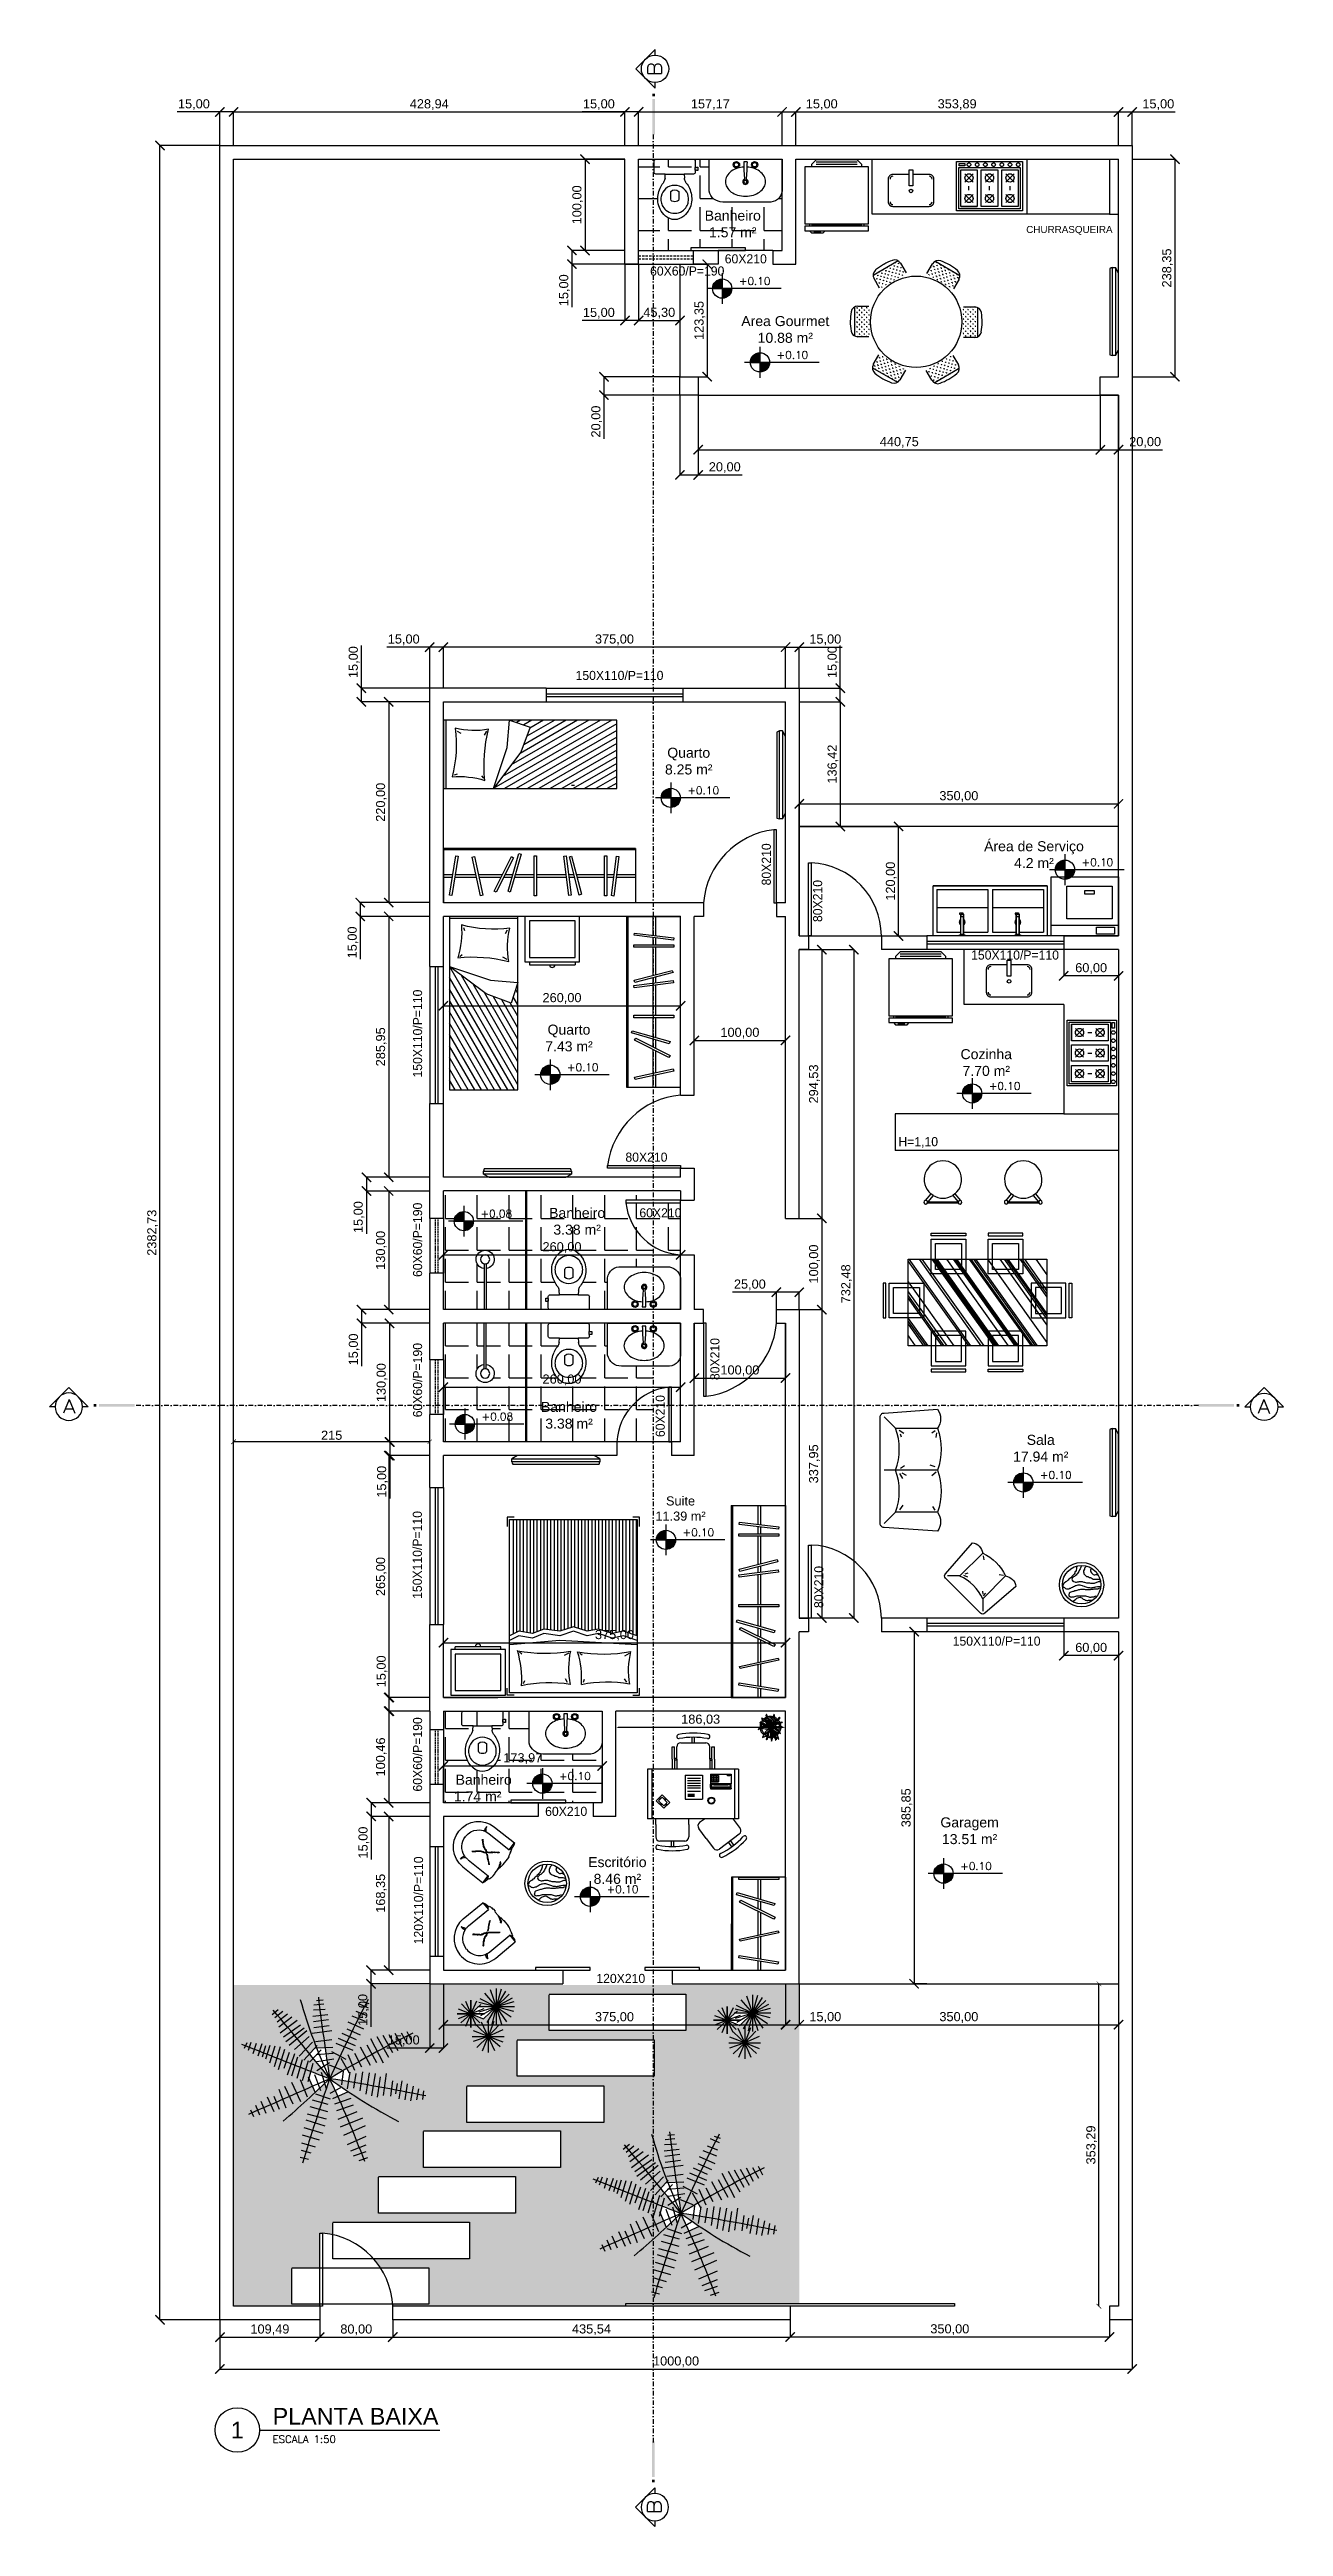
# Model space of a CAD drawing. Header units: metres. Extents: x 13415 to 21618, y 7657 to 10396.
# Drawn here: x 15178 to 16530, y 7682 to 10396 of the extents above; entities that cross this region are included whole.
import ezdxf
from ezdxf.enums import TextEntityAlignment as Align

# ---------------------------------------------------------------- set-up
doc = ezdxf.new("R2010")
doc.units = ezdxf.units.M
doc.header["$LTSCALE"] = 0.2
doc.linetypes.add('DASHDOTX2', pattern=[50.8, 25.4, -12.7, 0, -12.7])
doc.linetypes.add('HIDDENX2', pattern=[19.05, 12.7, -6.35])
for name, color, linetype in [('01', 1, 'Continuous'), ('02', 2, 'Continuous'), ('03', 3, 'Continuous'), ('04', 4, 'Continuous'), ('05', 5, 'Continuous'), ('06', 6, 'Continuous'), ('ARQ-SÍMBOLOS', 2, 'Continuous'), ('ARQ-TEXTO2', 2, 'Continuous'), ('ARQ-TEXTO4', 4, 'Continuous'), ('Block1', 1, 'Continuous'), ('Block2', 2, 'Continuous')]:
    doc.layers.add(name, color=color, linetype=linetype)
doc.styles.add('arial', font='arial.ttf')
doc.styles.add('ROMANS', font='romans.shx')
doc.styles.get("Standard").update_dxf_attribs({"font": 'arial.ttf'})
doc.dimstyles.new('Cotas Externas', dxfattribs={"dimtxt": 10, "dimasz": 10.2, "dimexe": 0.125, "dimexo": 0.0625, "dimgap": 2, "dimtad": 1, "dimzin": 1, "dimtxsty": 'Standard', "dimblk": 'ARCHTICK', "dimcen": 0.2, "dimclrd": 2, "dimclre": 2, "dimadec": 0, "dimazin": 0, "dimtfac": 1, "dimtmove": 0, "dimatfit": 3, "dimfxl": 1, "dimarcsym": 0})
doc.dimstyles.new('Cotas Internas', dxfattribs={"dimtxt": 10, "dimasz": 2.5, "dimexe": 1.25, "dimexo": 0.625, "dimgap": 2, "dimtad": 1, "dimzin": 1, "dimtxsty": 'Standard', "dimcen": 2.5, "dimse1": 1, "dimse2": 1, "dimclrd": 2, "dimclrt": 256, "dimadec": 0, "dimazin": 0, "dimtfac": 1, "dimtmove": 0, "dimatfit": 3, "dimfxl": 1, "dimarcsym": 0})
doc.dimstyles.new('Gustavo', dxfattribs={"dimtxt": 10, "dimasz": 5, "dimexe": 0.18, "dimexo": 0.0625, "dimgap": 2, "dimtad": 1, "dimtxsty": 'Standard', "dimblk": 'ARCHTICK', "dimcen": 0.09, "dimse1": 1, "dimse2": 1, "dimclrd": 2, "dimadec": 0, "dimazin": 0, "dimtfac": 1, "dimtofl": 0, "dimtmove": 0, "dimatfit": 3, "dimfxl": 1, "dimtolj": 1, "dimtzin": 0, "dimarcsym": 0})
pattern_1 = [(0, (0, 0), (0, 34.925), [25.4, -9.525]), (90, (0, 0), (-34.925, 2e-15), [25.4, -9.525])]

msp = doc.modelspace()

# ---------------------------------------------------------------- texts
at = {"layer": '01'}
msp.add_text('CHURRASQUEIRA', height=7.71831, dxfattribs=at).set_placement((16248.13, 10195.368))
at = {"layer": '02', "char_height": 10, "attachment_point": 1}
for s, insert in [('\\pxqc;{\\Famgdtans dwe edits|c0;60X60/P=190}', (15736.661, 10158.711)), ('\\pxqc;{\\Famgdtans dwe edits|c0;60X210}', (15800.842, 10172.04)), ('\\pxqc;{\\Famgdtans dwe edits|c0;150X110/P=110}', (15662.432, 9715.525)), ('\\pxqc;{\\Famgdtans dwe edits|c0;150X110/P=110}', (16096.001, 9409.09)), ('{\\Famgdtans dwe edits|c0;H=1,10}', (16108.004, 9204.565)), ('\\pxqc;{\\Famgdtans dwe edits|c0;80X210}', (15691.961, 9187.602)), ('\\pxqc;{\\Famgdtans dwe edits|c0;60X210}', (15707.29, 9126.591)), ('\\pxqc;{\\Famgdtans dwe edits|c0;150X110/P=110}', (16075.77, 8657.268)), ('\\pxqc;{\\Famgdtans dwe edits|c0;60X210}', (15603.974, 8470.691)), ('\\pxqc;{\\Famgdtans dwe edits|c0;120X210}', (15663.824, 8287.589))]:
    msp.add_mtext_dynamic_manual_height_columns(s, width=279.77916, gutter_width=12.5, heights=[0], dxfattribs=dict(at, insert=insert))
at = {"layer": '02', "char_height": 10, "attachment_point": 1, "rotation": 90}
for s, insert in [('\\pxqc;{\\Famgdtans dwe edits|c0;80X210}', (15958.232, 9363.567)), ('\\pxqc;{\\Famgdtans dwe edits|c0;80X210}', (16014.494, 9323.408)), ('\\pxqc;{\\Famgdtans dwe edits|c0;150X110/P=110}', (15575.972, 9178.152)), ('\\pxqc;{\\Famgdtans dwe edits|c0;60X60/P=190}', (15575.972, 8952.133)), ('\\pxqc;{\\Famgdtans dwe edits|c0;60X60/P=190}', (15575.972, 8798.374)), ('\\pxqc;{\\Famgdtans dwe edits|c0;80X210}', (15901.859, 8821.457)), ('\\pxqc;{\\Famgdtans dwe edits|c0;60X210}', (15841.957, 8759.003)), ('\\pxqc;{\\Famgdtans dwe edits|c0;150X110/P=110}', (15575.699, 8606.796)), ('\\pxqc;{\\Famgdtans dwe edits|c0;80X210}', (16015.763, 8571.662)), ('\\pxqc;{\\Famgdtans dwe edits|c0;60X60/P=190}', (15575.972, 8388.201)), ('\\pxqc;{\\Famgdtans dwe edits|c0;120X110/P=110}', (15576.989, 8228.216))]:
    msp.add_mtext_dynamic_manual_height_columns(s, width=279.77916, gutter_width=12.5, heights=[0], dxfattribs=dict(at, insert=insert))
at = {"layer": '05', "attachment_point": 1}
for s, width, heights, insert, char_height in [('\\pxqc;{\\C1;Banheiro\\P1.57 m²}', 150.85133, [0], (15851.032, 10219.929), 11), ('\\pxqc;{\\C1;Area Gourmet\\P10.88 m²}', 300.25832, [0], (15833.922, 10104.332), 11), ('\\pxqc;{\\C1;Quarto\\P8.25 m²}', 228.34082, [0], (15764.034, 9631.298), 11), ('\\pxqc;{\\C1;Área de Serviço\\P4.2 m²}', 258.46704, [0], (16127.39, 9528.819), 11), ('\\pxqc;{\\C1;Quarto\\P7.43 m²}', 180.80277, [0], (15656.532, 9327.865), 11), ('\\pxqc;{\\C1;Cozinha\\P7.70 m²}', 253.39188, [0], (16077.637, 9300.983), 11), ('\\pxqc;{\\C1;Banheiro\\P3.38 m²}', 200.8485, [0], (15655.456, 9127), 11), ('\\pxqc;{\\C1;Banheiro\\P3.38 m²}', 200.8485, [0], (15646.579, 8914.444), 11), ('\\pxqc;{\\C1;Sala\\P17.94 m²}', 191.43704, [0], (16168.35, 8878.308), 11), ('\\pxqc;{\\C1;Suite\\P11.39 m²}', 172.08435, [0], (15783.164, 8810.893), 10), ('\\pxqc;{\\C1;Banheiro\\P\\pq*;^I1.74 m²}', 153.17879, [110.273], (15576.858, 8505.87), 11), ('\\pxqc;{\\C1;Garagem\\P13.51 m²}', 193.96868, [0], (16089.104, 8459.12), 11), ('\\pxqc;{\\C1;Escritório\\P8.46 m²}', 118.86681, [0], (15740.536, 8415.571), 11)]:
    msp.add_mtext_dynamic_manual_height_columns(s, width=width, gutter_width=125, heights=heights, dxfattribs=dict(at, insert=insert, char_height=char_height))

# ---------------------------------------------------------------- blocks, each defined once
blk = doc.blocks.new('Geladeira001')
for p, q in [((-27.5, -8), (-22.5, -3)), ((-27.5, -8), (-27.5, -10.5)), ((22.5, -3), (-22.5, -3)), ((22.5, -5.5), (-22.5, -5.5)), ((22.5, -8), (-22.5, -8)), ((27.5, -8), (22.5, -3)), ((27.5, -10.5), (27.5, -8)), ((-30, -73), (-30, -75.5)), ((-30, -80.5), (-27.5, -83)), ((-27.5, -74.2), (27.5, -74.2)), ((-15, -83), (-12.5, -80.5)), ((-12.5, -80.5), (-12.5, -80.5)), ((30, -75.5), (30, -73)), ((-27.5, -83), (-15, -83)), ((-25, -81.9), (-17.5, -81.9))]:
    blk.add_line(p, q)
for points in [[(-35, -73), (35, -73), (35, -10.5), (-35, -10.5)], [(-35, -80.5), (35, -80.5), (35, -75.5), (-35, -75.5)]]:
    blk.add_lwpolyline(points, close=True)
blk = doc.blocks.new('6Bocas003')
for p, q in [((5.5, -37.5), (5.5, 37.5)), ((5.5, 37.5), (55.5, 37.5)), ((55.5, 37.5), (55.5, -37.5)), ((13, 30), (23, 20)), ((13, 20), (23, 30)), ((13, 5), (23, -5)), ((13, -5), (23, 5)), ((28, 25), (33, 25)), ((28, 0), (33, 0)), ((38, 30), (48, 20)), ((38, 20), (48, 30)), ((38, 5), (48, -5)), ((38, -5), (48, 5)), ((13, -20), (23, -30)), ((13, -30), (23, -20)), ((28, -25), (33, -25)), ((38, -20), (48, -30)), ((38, -30), (48, -20)), ((55.5, -37.5), (5.5, -37.5))]:
    blk.add_line(p, q)
for points in [[(3, -40), (3, 40), (63, 40), (63, -40), (3, -40)], [(8, 15), (8, 35), (53, 35), (53, 15)], [(8, 15), (8, 35), (53, 35), (53, 15), (8, 15)], [(8, 35), (8, 15), (8, 15), (8, 35), (8, 35)], [(57.9, 30.1), (57.9, 37.1), (60.4, 37.1), (60.4, 30.1), (57.9, 30.1)], [(8, -10), (8, 10)], [(8, -10), (8, 10), (53, 10), (53, -10), (8, -10)], [(18, 30), (19.3, 29.8), (20.5, 29.3), (21.5, 28.5), (22.3, 27.5), (22.8, 26.3), (23, 25), (22.8, 23.7), (22.3, 22.5), (21.5, 21.5), (20.5, 20.7), (19.3, 20.2), (18, 20), (16.7, 20.2), (15.5, 20.7), (14.5, 21.5), (13.7, 22.5), (13.2, 23.7), (13, 25), (13.2, 26.3), (13.7, 27.5), (14.5, 28.5), (15.5, 29.3), (16.7, 29.8), (18, 30)], [(18, 5), (19.3, 4.8), (20.5, 4.3), (21.5, 3.5), (22.3, 2.5), (22.8, 1.3), (23, 0), (22.8, -1.3), (22.3, -2.5), (21.5, -3.5), (20.5, -4.3), (19.3, -4.8), (18, -5), (16.7, -4.8), (15.5, -4.3), (14.5, -3.5), (13.7, -2.5), (13.2, -1.3), (13, 0), (13.2, 1.3), (13.7, 2.5), (14.5, 3.5), (15.5, 4.3), (16.7, 4.8), (18, 5)], [(43, 30), (44.3, 29.8), (45.5, 29.3), (46.5, 28.5), (47.3, 27.5), (47.8, 26.3), (48, 25), (47.8, 23.7), (47.3, 22.5), (46.5, 21.5), (45.5, 20.7), (44.3, 20.2), (43, 20), (41.7, 20.2), (40.5, 20.7), (39.5, 21.5), (38.7, 22.5), (38.2, 23.7), (38, 25), (38.2, 26.3), (38.7, 27.5), (39.5, 28.5), (40.5, 29.3), (41.7, 29.8), (43, 30)], [(43, 5), (44.3, 4.8), (45.5, 4.3), (46.5, 3.5), (47.3, 2.5), (47.8, 1.3), (48, 0), (47.8, -1.3), (47.3, -2.5), (46.5, -3.5), (45.5, -4.3), (44.3, -4.8), (43, -5), (41.7, -4.8), (40.5, -4.3), (39.5, -3.5), (38.7, -2.5), (38.2, -1.3), (38, 0), (38.2, 1.3), (38.7, 2.5), (39.5, 3.5), (40.5, 4.3), (41.7, 4.8), (43, 5)], [(53, 10), (53, -10)], [(59.2, 27.2), (59.8, 27.1), (60.3, 26.9), (60.7, 26.6), (61.1, 26.1), (61.3, 25.6), (61.4, 25), (61.3, 24.4), (61.1, 23.9), (60.7, 23.4), (60.3, 23.1), (59.8, 22.9), (59.2, 22.8), (58.6, 22.9), (58.1, 23.1), (57.6, 23.4), (57.3, 23.9), (57.1, 24.4), (57, 25), (57.1, 25.6), (57.3, 26.1), (57.6, 26.6), (58.1, 26.9), (58.6, 27.1), (59.2, 27.2)], [(59.2, 17.2), (59.8, 17.1), (60.3, 16.9), (60.7, 16.6), (61.1, 16.1), (61.3, 15.6), (61.4, 15), (61.3, 14.4), (61.1, 13.9), (60.7, 13.4), (60.3, 13.1), (59.8, 12.9), (59.2, 12.8), (58.6, 12.9), (58.1, 13.1), (57.6, 13.4), (57.3, 13.9), (57.1, 14.4), (57, 15), (57.1, 15.6), (57.3, 16.1), (57.6, 16.6), (58.1, 16.9), (58.6, 17.1), (59.2, 17.2)], [(59.2, 7.2), (59.8, 7.1), (60.3, 6.9), (60.7, 6.6), (61.1, 6.1), (61.3, 5.6), (61.4, 5), (61.3, 4.4), (61.1, 3.9), (60.7, 3.4), (60.3, 3.1), (59.8, 2.9), (59.2, 2.8), (58.6, 2.9), (58.1, 3.1), (57.6, 3.4), (57.3, 3.9), (57.1, 4.4), (57, 5), (57.1, 5.6), (57.3, 6.1), (57.6, 6.6), (58.1, 6.9), (58.6, 7.1), (59.2, 7.2)], [(53, -15), (53, -35), (8, -35)], [(8, -35), (8, -15), (53, -15), (53, -35), (8, -35)], [(8, -35), (8, -15)], [(18, -20), (19.3, -20.2), (20.5, -20.7), (21.5, -21.5), (22.3, -22.5), (22.8, -23.7), (23, -25), (22.8, -26.3), (22.3, -27.5), (21.5, -28.5), (20.5, -29.3), (19.3, -29.8), (18, -30), (16.7, -29.8), (15.5, -29.3), (14.5, -28.5), (13.7, -27.5), (13.2, -26.3), (13, -25), (13.2, -23.7), (13.7, -22.5), (14.5, -21.5), (15.5, -20.7), (16.7, -20.2), (18, -20)], [(43, -20), (44.3, -20.2), (45.5, -20.7), (46.5, -21.5), (47.3, -22.5), (47.8, -23.7), (48, -25), (47.8, -26.3), (47.3, -27.5), (46.5, -28.5), (45.5, -29.3), (44.3, -29.8), (43, -30), (41.7, -29.8), (40.5, -29.3), (39.5, -28.5), (38.7, -27.5), (38.2, -26.3), (38, -25), (38.2, -23.7), (38.7, -22.5), (39.5, -21.5), (40.5, -20.7), (41.7, -20.2), (43, -20)], [(59.2, -2.8), (59.8, -2.9), (60.3, -3.1), (60.7, -3.4), (61.1, -3.9), (61.3, -4.4), (61.4, -5), (61.3, -5.6), (61.1, -6.1), (60.7, -6.6), (60.3, -6.9), (59.8, -7.1), (59.2, -7.2), (58.6, -7.1), (58.1, -6.9), (57.6, -6.6), (57.3, -6.1), (57.1, -5.6), (57, -5), (57.1, -4.4), (57.3, -3.9), (57.6, -3.4), (58.1, -3.1), (58.6, -2.9), (59.2, -2.8)], [(59.2, -12.8), (59.8, -12.9), (60.3, -13.1), (60.7, -13.4), (61.1, -13.9), (61.3, -14.4), (61.4, -15), (61.3, -15.6), (61.1, -16.1), (60.7, -16.6), (60.3, -16.9), (59.8, -17.1), (59.2, -17.2), (58.6, -17.1), (58.1, -16.9), (57.6, -16.6), (57.3, -16.1), (57.1, -15.6), (57, -15), (57.1, -14.4), (57.3, -13.9), (57.6, -13.4), (58.1, -13.1), (58.6, -12.9), (59.2, -12.8)], [(59.2, -22.8), (59.8, -22.9), (60.3, -23.1), (60.7, -23.4), (61.1, -23.9), (61.3, -24.4), (61.4, -25), (61.3, -25.6), (61.1, -26.1), (60.7, -26.6), (60.3, -26.9), (59.8, -27.1), (59.2, -27.2), (58.6, -27.1), (58.1, -26.9), (57.6, -26.6), (57.3, -26.1), (57.1, -25.6), (57, -25), (57.1, -24.4), (57.3, -23.9), (57.6, -23.4), (58.1, -23.1), (58.6, -22.9), (59.2, -22.8)], [(59.2, -32.8), (59.8, -32.9), (60.3, -33.1), (60.7, -33.4), (61.1, -33.9), (61.3, -34.4), (61.4, -35), (61.3, -35.6), (61.1, -36.1), (60.7, -36.6), (60.3, -36.9), (59.8, -37.1), (59.2, -37.2), (58.6, -37.1), (58.1, -36.9), (57.6, -36.6), (57.3, -36.1), (57.1, -35.6), (57, -35), (57.1, -34.4), (57.3, -33.9), (57.6, -33.4), (58.1, -33.1), (58.6, -32.9), (59.2, -32.8)]]:
    blk.add_lwpolyline(points)
blk = doc.blocks.new('Pia005')
blk.add_lwpolyline([(2, 8), (20, 8, 0.414214), (25, 13), (25, 38, 0.414214), (20, 43), (-20, 43, 0.414214), (-25, 38), (-25, 13, 0.414214), (-20, 8), (-2, 8)], format="xyb")
blk.add_lwpolyline([(-2, 20.4), (2, 20.4), (2, 3), (-2, 3)], close=True)
blk.add_circle((0, 26.1), 1.98)
for centre, start, end in [((-20, 38), 90, 180), ((20, 38), 0, 90), ((-20, 13), 180, 270), ((20, 13), 270, 360)]:
    blk.add_arc(centre, 3, start, end)
blk = doc.blocks.new('CamaCasal001')
for p, q in [((-65, -3), (-72.5, -3)), ((-72.5, -3), (-72.5, -10.5)), ((-58.4, -17.1), (-56.1, -21)), ((-10.9, -17.3), (-12.1, -20.6)), ((6.7, -16.9), (8.8, -20.9)), ((54.7, -15.9), (53.4, -19.2)), ((65, -3), (72.5, -3)), ((72.5, -3), (72.5, -10.5)), ((-60.9, -48.5), (-56.1, -45.8)), ((-7, -49.2), (-9.5, -47.1)), ((5.2, -49.1), (10.1, -46.6)), ((59, -50.4), (56.6, -48.2)), ((-70, -58), (15, -63)), ((-70, -63), (-55, -68)), ((-70, -68), (-55, -73)), ((-68.8, -195.5), (-68.8, -68.4)), ((-65, -195.5), (-65, -69.7)), ((-61.3, -195.5), (-61.3, -70.9)), ((-57.5, -195.5), (-57.5, -72.2)), ((-55, -68), (-42.5, -65.5)), ((-55, -73), (-42.5, -70.5)), ((-53.8, -195.5), (-53.8, -72.8)), ((-50, -195.5), (-50, -72)), ((-46.3, -195.5), (-46.3, -71.3)), ((-42.5, -65.5), (-27.5, -70.5)), ((-42.5, -70.5), (-27.5, -75.5)), ((-42.5, -195.5), (-42.5, -70.5)), ((-38.8, -195.5), (-38.8, -71.8)), ((-35, -195.5), (-35, -73)), ((-31.3, -195.5), (-31.3, -74.3)), ((-27.5, -70.5), (-15, -68)), ((-27.5, -75.5), (-15, -73)), ((-27.5, -195.5), (-27.5, -75.5)), ((-23.8, -195.5), (-23.8, -74.8)), ((-20, -195.5), (-20, -74)), ((-16.3, -195.5), (-16.3, -73.3)), ((-15, -68), (0, -73)), ((-15, -73), (0, -78)), ((-12.5, -195.5), (-12.5, -73.8)), ((-8.8, -195.5), (-8.8, -75.1)), ((-5, -195.5), (-5, -76.3)), ((-1.3, -195.5), (-1.3, -77.6)), ((0, -73), (15, -68)), ((0, -78), (15, -73)), ((2.5, -195.5), (2.5, -77.2)), ((6.2, -195.5), (6.2, -75.9)), ((10, -195.5), (10, -74.7)), ((13.7, -195.5), (13.7, -73.4)), ((15, -63), (70, -58)), ((15, -68), (32.5, -70.5)), ((15, -73), (32.5, -75.5)), ((17.5, -195.5), (17.5, -73.4)), ((21.2, -195.5), (21.2, -73.9)), ((25, -195.5), (25, -74.4)), ((28.7, -195.5), (28.7, -75)), ((32.5, -70.5), (45, -65.5)), ((32.5, -75.5), (45, -70.5)), ((32.5, -195.5), (32.5, -75.5)), ((36.2, -195.5), (36.2, -74)), ((40, -195.5), (40, -72.5)), ((43.7, -195.5), (43.7, -71)), ((45, -65.5), (60, -68)), ((45, -70.5), (60, -73)), ((47.5, -195.5), (47.5, -70.9)), ((51.2, -195.5), (51.2, -71.5)), ((55, -195.5), (55, -72.2)), ((58.7, -195.5), (58.7, -72.8)), ((60, -68), (70, -63)), ((60, -73), (70, -68)), ((62.5, -195.5), (62.5, -71.8)), ((66.2, -195.5), (66.2, -69.9)), ((-72.5, -188), (-72.5, -198)), ((72.5, -198), (72.5, -188)), ((-72.5, -198), (-65, -198)), ((65, -198), (72.5, -198))]:
    blk.add_line(p, q)
blk.add_lwpolyline([(-70, -5.5), (70, -5.5), (70, -195.5), (-70, -195.5)], close=True)
for centre, radius, start, end in [((-144.2, -30), 84.1, 345.7287, 10.2181), ((-36.5, 118.4), 135.7, 259.4205, 281.7815), ((89.6, -21.2), 98.6, 176.1219, 197.2683), ((-82.6, -32), 88, 347.3997, 11.3333), ((26.7, 122.4), 139, 260.4676, 282.5636), ((170, -19.8), 113.3, 176.7024, 196.4311), ((-33, -219.8), 171.7, 80.4985, 99.9759), ((30.4, -220.6), 171.7, 79.6119, 99.0947)]:
    blk.add_arc(centre, radius, start, end)
blk = doc.blocks.new('Solt002')
for p, q in [((-37.5, -5.5), (37.5, -5.5)), ((-25.6, -18.1), (-23.3, -22)), ((22.4, -15.1), (21.2, -18.4)), ((-25.6, -50.3), (-20.9, -47.7)), ((26.1, -47.1), (23.6, -44.9)), ((-37.5, -187.5), (37.1, -58.3)), ((-37.5, -175), (24.3, -67.9)), ((-7.5, -73), (-37.5, -75.5)), ((-37.5, -75.5), (-30, -98)), ((-37.5, -162.5), (11.6, -77.4)), ((-33.5, -193), (37.5, -70.1)), ((37.5, -58), (-7.5, -73)), ((-2.5, -88), (37.5, -58)), ((-37.5, -87.5), (-35, -83.1)), ((-37.5, -150), (-1.1, -87)), ((-37.5, -137.5), (-10.6, -91)), ((-37.5, -100), (-32.3, -91)), ((-37.5, -125), (-19.8, -94.3)), ((-37.5, -112.5), (-28.9, -97.6)), ((-30, -98), (-2.5, -88)), ((-26.3, -193), (37.5, -82.6)), ((-19, -193), (37.5, -95.1)), ((-11.8, -193), (37.5, -107.6)), ((-4.6, -193), (37.5, -120.1)), ((2.6, -193), (37.5, -132.6)), ((9.8, -193), (37.5, -145.1)), ((17, -193), (37.5, -157.6)), ((24.3, -193), (37.5, -170.1)), ((31.5, -193), (37.5, -182.6))]:
    blk.add_line(p, q)
blk.add_lwpolyline([(-37.5, -3), (37.5, -3), (37.5, -193), (-37.5, -193)], close=True)
for centre, radius, start, end in [((-11.4, 121.9), 139, 262.8713, 284.9673), ((-114.1, -36.9), 88, 349.8034, 13.737), ((122.8, -19.7), 98.6, 175.7601, 196.9065), ((12.1, -208), 160.5, 84.1554, 104.3055)]:
    blk.add_arc(centre, radius, start, end)
blk = doc.blocks.new('Criado006')
for p, q in [((-25, 53), (-25, 56)), ((25, 56), (-25, 56)), ((25, 53), (25, 56)), ((-30, 53), (-30, 3)), ((30, 53), (-30, 53)), ((25, 48), (-25, 48)), ((-25, 48), (-25, 8)), ((25, 8), (25, 48)), ((30, 3), (30, 53)), ((-30, 3), (30, 3)), ((-25, 8), (25, 8))]:
    blk.add_line(p, q)
blk.add_arc((0, 56), 3, 0, 180)
blk = doc.blocks.new('Lavatorio008')
at = {"layer": 'Block1'}
for centre, radius in [((-10, -6), 2.5), ((-10, -6), 2.4), ((10, -6), 2.5), ((10, -6), 2.4)]:
    blk.add_circle(centre, radius, dxfattribs=at)
for radius, start, end in [(3, 109.9848, 66.8451), (1.75, 116.7599, 62.2389)]:
    blk.add_arc((-0.1, -24.6), radius, start, end, dxfattribs=at)
at = {"layer": 'Block2'}
blk.add_lwpolyline([(-1.9, -8.6, 0.05843), (-8.8, -9.8, 0.084248), (-15.6, -13.2, 0.106469), (-20.5, -18.7, 0.130159), (-22.1, -24.6, 0.130159), (-20.5, -30.4, 0.106469), (-15.6, -35.9, 0.084248), (-8.8, -39.3, 0.073281), (-0.1, -40.6, 0.073281), (8.6, -39.3, 0.084248), (15.5, -35.9, 0.106469), (20.4, -30.4, 0.130159), (21.9, -24.6, 0.130159), (20.4, -18.7, 0.106469), (15.5, -13.2, 0.084248), (8.6, -9.8, 0.057106), (1.9, -8.6)], format="xyb", dxfattribs=at)
blk.add_lwpolyline([(-1, -22.8, 0.389688), (-0.8, -23), (0, -23), (0.8, -23, 0.389688), (1, -22.8, 0.017234), (2, -3.2, 0.418769), (1.8, -3), (0, -3), (-1.8, -3, 0.418769), (-2, -3.2, 0.017234)], format="xyb", close=True, dxfattribs=at)
for centre in [(-10, -6), (10, -6)]:
    blk.add_circle(centre, 3.5, dxfattribs=at)
blk = doc.blocks.new('Vaso003c')
for p, q in [((3, 20.7), (3, -20.7)), ((12.1, 22.5), (4.8, 22.5)), ((15.1, 22.5), (12.1, 22.5)), ((17.4, 22.5), (15.1, 22.5)), ((19.2, 10.3), (19.2, 20.7)), ((23.8, 10.6), (19.2, 10.3)), ((4.8, -22.5), (12.1, -22.5)), ((12.1, -23.7), (11.8, -23.7)), ((11.8, -23.7), (11.8, -25.2)), ((11.8, -25.2), (13.6, -25.2)), ((12.1, -22.5), (12.1, -23.7)), ((13.6, -25.2), (15.4, -25.2)), ((15.1, -23.7), (15.1, -22.5)), ((15.1, -22.5), (17.4, -22.5)), ((15.4, -23.7), (15.1, -23.7)), ((15.4, -25.2), (15.4, -23.7)), ((19.2, -20.7), (19.2, -10.3)), ((19.2, -10.3), (23.8, -10.6))]:
    blk.add_line(p, q)
for points in [[(19.2, 10.3), (19.2, 0), (19.2, -10.3)], [(15.1, -22.5), (12.1, -22.5)]]:
    blk.add_lwpolyline(points)
for points in [[(31.6, 0, -0.18052), (35.3, 10, -0.167158), (43.8, 14.9, -0.1), (49.8, 14.9, -0.096291), (54.8, 13, -0.13332), (59.8, 8.1, -0.150886), (62.2, 0, -0.150886), (59.8, -8.1, -0.13332), (54.8, -13, -0.096291), (49.8, -14.9, -0.1), (43.8, -14.9, -0.167158), (35.3, -10, -0.18052)], [(49, 3, 0.276984), (46.8, 4.4), (38.3, 4.4, 0.393258), (38.3, -4.5), (46.8, -4.5, 0.276984), (49, -3, 0.2)]]:
    blk.add_lwpolyline(points, format="xyb", close=True)
for centre, radius, start, end in [((4.8, 20.7), 1.79, 89.5929, 180.3396), ((17.4, 20.7), 1.82, 0.5732, 92.5231), ((20.1, 31.8), 21.5, 279.9541, 285.4067), ((20.9, 25.4), 15.1, 288.9102, 302.8225), ((45.6, -8.5), 26.9, 113.7212, 127.9102), ((46.4, -8.5), 27.2, 99.682, 115.2124), ((46.4, -4.6), 23.3, 81.5468, 101.3173), ((46.4, -6.1), 24.8, 62.5846, 82.0561), ((46.7, -5.9), 24.5, 40.581, 63.0371), ((53.9, 0), 15.2, 0.1765, 41.4371), ((4.8, -20.7), 1.79, 179.6604, 270.4071), ((17.4, -20.7), 1.82, 267.4769, 359.4268), ((20.1, -31.8), 21.5, 74.5933, 80.0459), ((20.9, -25.4), 15.1, 57.1775, 71.0898), ((45.6, 8.5), 26.9, 232.0898, 246.2788), ((46.4, 8.5), 27.2, 244.7876, 260.318), ((46.4, 4.6), 23.3, 258.6827, 278.4532), ((46.4, 6.1), 24.8, 277.9439, 297.4154), ((46.7, 5.9), 24.5, 296.9629, 319.419), ((53.9, 0), 15.2, 318.5629, 359.8235)]:
    blk.add_arc(centre, radius, start, end)
blk = doc.blocks.new('Armario015')
for p, q in [((125, 59.5), (-119.6, 59.5)), ((-119.6, 0), (-119.6, 59.5)), ((125, 0), (125, 59.5)), ((-108.3, 32), (-119.6, 32)), ((-107.7, 29), (-119.6, 29)), ((-107.7, 29), (-119.6, 29)), ((-77.3, 32), (-105.3, 32)), ((-77.3, 32), (-105.3, 32)), ((-78, 29), (-104.7, 29)), ((-78, 29), (-104.7, 29)), ((-44.6, 29), (-75, 29)), ((-46.3, 32), (-74.2, 32)), ((-32.3, 32), (-42.9, 32)), ((-31.3, 29), (-41.1, 29)), ((-4.1, 32), (-29.2, 32)), ((-4.1, 29), (-28.2, 29)), ((37.3, 32), (-1.1, 32)), ((36.9, 29), (-1.1, 29)), ((46.7, 29), (39.8, 29)), ((47.6, 32), (40.3, 32)), ((85.8, 29), (49.8, 29)), ((85.8, 32), (50.7, 32)), ((97.6, 32), (88.7, 32)), ((98, 29), (88.7, 29)), ((125, 32), (100.6, 32)), ((125, 29), (101, 29)), ((125, 1.5), (-119.6, 1.5)), ((125, 0), (-119.6, 0))]:
    blk.add_line(p, q)
for points in [[(-103.8, 8.2), (-100.9, 8.7), (-109, 51.6), (-111.9, 51.1)], [(-82.8, 9.8), (-80, 9), (-69.4, 51.4), (-72.3, 52.1)], [(-32.9, 9), (-30.3, 10.5), (-52.3, 48.1), (-54.8, 46.7)], [(-23.5, 5.6), (-20.7, 6.5), (-34.5, 47.9), (-37.3, 46.9)], [(-4.1, 8.3), (-1.1, 8.3), (-1.1, 52), (-4.1, 52)], [(33.8, 8.6), (36.8, 8.2), (43.1, 51.3), (40.2, 51.7)], [(40.9, 9.3), (43.7, 8.5), (56.2, 50.3), (53.4, 51.1)], [(85.8, 8.3), (88.7, 8.3), (88.7, 52), (85.8, 52)], [(100.9, 8.6), (103.8, 9), (97.7, 52.2), (94.8, 51.8)]]:
    blk.add_lwpolyline(points, close=True)
blk = doc.blocks.new('Chuveiro003')
for p, q in [((50.2, 1.2), (0, 1.2)), ((50.2, -1.2), (0, -1.2))]:
    blk.add_line(p, q)
blk.add_circle((55, 0), 5)
blk.add_arc((55, 0), 10, 187.1808, 172.8192)
blk = doc.blocks.new('Tanque004c')
for p, q in [((4, 32.2), (4, 58.5)), ((51, 58.5), (4, 58.5)), ((31, 2.5), (31, 58.5)), ((51, 2.5), (51, 58.5)), ((0, 34.2), (0.5, 34.2)), ((0, 34.2), (0, 26.8)), ((0.5, 34.2), (0.5, 26.8)), ((1.3, 32.2), (23.7, 32.2)), ((1.3, 28.8), (23.7, 28.8)), ((1.5, 32), (21, 32)), ((1.5, 32), (1.5, 29)), ((1.5, 29), (21, 29)), ((4, 2.5), (4, 28.8)), ((21, 31.8), (21, 29.2)), ((21.2, 32), (23.8, 32.2)), ((23.8, 28.8), (21.2, 29)), ((24, 27.4), (23.5, 28.8)), ((23.9, 29), (23.9, 32)), ((25, 31.2), (23.9, 31.7)), ((25.1, 29.7), (23.9, 29.3)), ((25, 27.4), (24, 27.4)), ((24.9, 29.7), (25, 27.4)), ((0, 26.8), (0.5, 26.8)), ((51, 2.5), (4, 2.5)), ((0, -26.8), (0.5, -26.8)), ((0, -26.8), (0, -34.2)), ((0.5, -26.8), (0.5, -34.2)), ((4, -28.8), (4, -2.5)), ((51, -2.5), (4, -2.5)), ((31, -58.5), (31, -2.5)), ((51, -58.5), (51, -2.5)), ((0, -30), (0, -33.6)), ((0, -34.2), (0.5, -34.2)), ((1.3, -28.8), (23.7, -28.8)), ((1.3, -32.2), (23.7, -32.2)), ((1.5, -29), (1.5, -32)), ((1.5, -29), (21, -29)), ((1.5, -32), (21, -32)), ((4, -58.5), (4, -32.2)), ((21, -29.2), (21, -31.8)), ((21.2, -29), (23.8, -28.8)), ((23.8, -32.2), (21.2, -32)), ((24, -33.6), (23.5, -32.2)), ((23.9, -32), (23.9, -29)), ((25, -29.8), (23.9, -29.3)), ((25.1, -31.3), (23.9, -31.7)), ((25, -33.6), (24, -33.6)), ((24.9, -31.3), (25, -33.6)), ((51, -58.5), (4, -58.5))]:
    blk.add_line(p, q)
blk.add_lwpolyline([(55, 62.5), (55, -62.5), (55, 62.5), (0, 62.5), (0, -62.5), (55, -62.5)])
for points in [[(25.1, 29.7, 0.236739), (25.1, 29.8, 0.08552), (25.2, 30, 0.043127), (25.3, 30.2, 0.031837), (25.3, 30.5, 0.031837), (25.3, 30.8, 0.043127), (25.2, 31, 0.08552), (25.1, 31.2, 0.236739), (25.1, 31.2, 0.159785), (25, 31.2, 0.08552)], [(25, 29.8, 0.077146), (25.1, 29.7, 0.236739)], [(25.1, -31.3, 0.236739), (25.1, -31.2, 0.08552), (25.2, -31, 0.043127), (25.3, -30.8, 0.031837), (25.3, -30.5, 0.031837), (25.3, -30.2, 0.043127), (25.2, -30, 0.08552), (25.1, -29.8, 0.236739), (25.1, -29.8, 0.159785), (25, -29.8, 0.08552)], [(25, -31.2, 0.077146), (25.1, -31.3, 0.236739)]]:
    blk.add_lwpolyline(points, format="xyb")
for centre, radius, start, end in [((4.4, 34.6), 3.95, 185.7962, 222.1288), ((4.4, 26.4), 3.95, 137.8774, 174.1976), ((15, 30.5), 3, 35.2164, 144.7836), ((15, 30.5), 3, 215.2164, 324.7836), ((21.2, 31.8), 0.2, 94.4781, 180), ((21.2, 29.2), 0.2, 180, 265.5219), ((23.7, 32), 0.2, 0, 90), ((23.7, 29), 0.2, 270, 360), ((4.4, -26.4), 3.95, 185.7962, 222.1288), ((4.4, -34.6), 3.95, 137.8774, 174.1976), ((15, -30.5), 3, 35.2164, 144.7836), ((15, -30.5), 3, 215.2164, 324.7836), ((21.2, -29.2), 0.2, 94.4781, 180), ((21.2, -31.8), 0.2, 180, 265.5219), ((23.7, -29), 0.2, 0, 90), ((23.7, -32), 0.2, 270, 360)]:
    blk.add_arc(centre, radius, start, end)
blk = doc.blocks.new('MaqSec002')
blk.add_line((-36.9, 14.3), (36.9, 14.3))
for points in [[(-36.9, 3), (36.9, 3), (36.9, 67.8), (-36.9, 67.8)], [(20, 57.6), (-30, 57.6), (-30, 21.8), (20, 21.8)], [(0, 52.7), (-10, 52.7), (-10, 48.7), (0, 48.7)], [(-12.5, 12.6), (-32.5, 12.6), (-32.5, 5.1), (-12.5, 5.1)]]:
    blk.add_lwpolyline(points, close=True)
blk = doc.blocks.new('*X106')
at = {"color": 0}
for p, q in [((-17, 161.2), (-16.7, 161.5)), ((-17, 161.2), (-17, 161.3)), ((-17, 161.2), (-17, 161.2)), ((-15.6, 162.6), (-15.8, 162.9)), ((-15.6, 162.6), (-15.6, 163)), ((-15.6, 162.6), (-15.3, 162.9)), ((-14.1, 161.2), (-14.4, 161.5)), ((-14.1, 161.2), (-14.1, 161.6)), ((-14.1, 161.2), (-13.9, 161.5)), ((-12.7, 162.6), (-13, 162.9)), ((-12.7, 162.6), (-12.7, 163)), ((-12.7, 162.6), (-12.5, 162.9)), ((-11.3, 161.2), (-11.6, 161.5)), ((-11.3, 161.2), (-11.3, 161.6)), ((-11.3, 161.2), (-11, 161.5)), ((-9.9, 162.6), (-10.2, 162.9)), ((-9.9, 162.6), (-9.9, 163)), ((-9.9, 162.6), (-9.6, 162.9)), ((-8.5, 161.2), (-8.8, 161.5)), ((-8.5, 161.2), (-8.5, 161.6)), ((-8.5, 161.2), (-8.2, 161.5)), ((-7.1, 162.6), (-7.3, 162.9)), ((-7.1, 162.6), (-7.1, 163)), ((-7.1, 162.6), (-6.8, 162.9)), ((-5.7, 161.2), (-5.9, 161.5)), ((-5.7, 161.2), (-5.7, 161.6)), ((-5.7, 161.2), (-5.4, 161.5)), ((-4.2, 162.6), (-4.5, 162.9)), ((-4.2, 162.6), (-4.2, 163)), ((-4.2, 162.6), (-4, 162.9)), ((-2.8, 161.2), (-3.1, 161.5)), ((-2.8, 161.2), (-2.8, 161.6)), ((-2.8, 161.2), (-2.6, 161.5)), ((-1.4, 162.6), (-1.7, 162.9)), ((-1.4, 162.6), (-1.4, 163)), ((-1.4, 162.6), (-1.1, 162.9)), ((0, 161.2), (-0.3, 161.5)), ((0, 161.2), (0, 161.6)), ((0, 161.2), (0.3, 161.5)), ((-17, 158.4), (-17, 158.8)), ((-17, 158.4), (-16.7, 158.7)), ((-17, 158.4), (-17, 158.4)), ((-17, 155.6), (-17, 155.9)), ((-17, 155.6), (-16.7, 155.8)), ((-17, 155.6), (-17, 155.6)), ((-15.6, 159.8), (-15.8, 160.1)), ((-15.6, 157), (-15.8, 157.2)), ((-15.6, 154.2), (-15.8, 154.4)), ((-15.6, 159.8), (-15.6, 160.2)), ((-15.6, 159.8), (-15.3, 160.1)), ((-15.6, 157), (-15.6, 157.4)), ((-15.6, 157), (-15.3, 157.2)), ((-15.6, 154.2), (-15.6, 154.5)), ((-15.5, 154.2), (-15.3, 154.4)), ((-14.1, 158.4), (-14.4, 158.7)), ((-14.1, 155.6), (-14.4, 155.8)), ((-14.1, 158.4), (-14.1, 158.8)), ((-14.1, 158.4), (-13.9, 158.7)), ((-14.1, 155.6), (-14.1, 155.9)), ((-14.1, 155.6), (-13.9, 155.8)), ((-12.7, 159.8), (-13, 160.1)), ((-12.7, 157), (-13, 157.2)), ((-12.8, 154.2), (-13, 154.4)), ((-12.7, 159.8), (-12.7, 160.2)), ((-12.7, 159.8), (-12.5, 160.1)), ((-12.7, 157), (-12.7, 157.4)), ((-12.7, 157), (-12.5, 157.2)), ((-12.7, 154.2), (-12.7, 154.5)), ((-12.7, 154.2), (-12.5, 154.4)), ((-11.3, 158.4), (-11.6, 158.7)), ((-11.3, 155.6), (-11.6, 155.8)), ((-11.3, 158.4), (-11.3, 158.8)), ((-11.3, 158.4), (-11, 158.7)), ((-11.3, 155.6), (-11.3, 155.9)), ((-11.3, 155.6), (-11, 155.8)), ((-9.9, 159.8), (-10.2, 160.1)), ((-9.9, 157), (-10.2, 157.2)), ((-9.9, 154.2), (-10.2, 154.4)), ((-9.9, 159.8), (-9.9, 160.2)), ((-9.9, 159.8), (-9.6, 160.1)), ((-9.9, 157), (-9.9, 157.4)), ((-9.9, 157), (-9.6, 157.2)), ((-9.9, 154.2), (-9.9, 154.5)), ((-9.9, 154.2), (-9.6, 154.4)), ((-8.5, 158.4), (-8.8, 158.7)), ((-8.5, 155.6), (-8.8, 155.8)), ((-8.5, 158.4), (-8.5, 158.8)), ((-8.5, 158.4), (-8.2, 158.7)), ((-8.5, 155.6), (-8.5, 155.9)), ((-8.5, 155.6), (-8.2, 155.8)), ((-7.1, 159.8), (-7.3, 160.1)), ((-7.1, 157), (-7.3, 157.2)), ((-7.1, 154.2), (-7.3, 154.4)), ((-7.1, 159.8), (-7.1, 160.2)), ((-7.1, 159.8), (-6.8, 160.1)), ((-7.1, 157), (-7.1, 157.4)), ((-7.1, 157), (-6.8, 157.2)), ((-7.1, 154.2), (-7.1, 154.5)), ((-7, 154.2), (-6.8, 154.4)), ((-5.7, 158.4), (-5.9, 158.7)), ((-5.7, 155.6), (-5.9, 155.8)), ((-5.7, 158.4), (-5.7, 158.8)), ((-5.7, 158.4), (-5.4, 158.7)), ((-5.7, 155.6), (-5.7, 155.9)), ((-5.7, 155.6), (-5.4, 155.8)), ((-4.2, 159.8), (-4.5, 160.1)), ((-4.2, 157), (-4.5, 157.2)), ((-4.3, 154.2), (-4.5, 154.4)), ((-4.2, 159.8), (-4.2, 160.2)), ((-4.2, 159.8), (-4, 160.1)), ((-4.2, 157), (-4.2, 157.4)), ((-4.2, 157), (-4, 157.2)), ((-4.2, 154.2), (-4.2, 154.5)), ((-4.2, 154.2), (-4, 154.4)), ((-2.8, 158.4), (-3.1, 158.7)), ((-2.8, 155.6), (-3.1, 155.8)), ((-2.8, 158.4), (-2.8, 158.8)), ((-2.8, 158.4), (-2.6, 158.7)), ((-2.8, 155.6), (-2.8, 155.9)), ((-2.8, 155.6), (-2.6, 155.8)), ((-1.4, 159.8), (-1.7, 160.1)), ((-1.4, 157), (-1.7, 157.2)), ((-1.5, 154.2), (-1.7, 154.4)), ((-1.4, 159.8), (-1.4, 160.2)), ((-1.4, 159.8), (-1.1, 160.1)), ((-1.4, 157), (-1.4, 157.4)), ((-1.4, 157), (-1.1, 157.2)), ((-1.4, 154.2), (-1.4, 154.5)), ((-1.4, 154.2), (-1.1, 154.4)), ((0, 158.4), (-0.3, 158.7)), ((0, 155.6), (-0.3, 155.8)), ((0, 158.4), (0, 158.8)), ((0, 158.4), (0.3, 158.7)), ((0, 155.6), (0, 155.9)), ((0, 155.6), (0.3, 155.8))]:
    blk.add_line(p, q, dxfattribs=at)
blk = doc.blocks.new('Mesa022')
at = {"layer": 'Block2'}
for p, q in [((-19.7, 66.7), (-47.2, 50.9)), ((-17.1, 64.1), (-11, 53.5)), ((11.8, 53.1), (17.9, 63.7)), ((47.9, 50.4), (20.5, 66.3)), ((-40.1, 36.8), (-46.2, 47.3)), ((47, 46.9), (40.8, 36.3)), ((-67.6, 16.3), (-67.7, -15.4)), ((-64.1, 17.2), (-51.8, 17.2)), ((51.9, 16.3), (64.1, 16.3)), ((67.6, -16.3), (67.7, 15.4)), ((-51.9, -16.3), (-64.1, -16.3)), ((64.1, -17.2), (51.8, -17.2)), ((-47.9, -50.4), (-20.5, -66.3)), ((-47, -46.9), (-40.8, -36.3)), ((-11.8, -53.1), (-17.9, -63.7)), ((17.1, -64.1), (11, -53.5)), ((19.7, -66.7), (47.2, -50.9)), ((40.1, -36.8), (46.2, -47.3))]:
    blk.add_line(p, q, dxfattribs=at)
blk.add_circle((0, 0), 50.1, dxfattribs=at)
for centre, radius, start, end in [((-39.8, 51), 7.42, 129.3817, 209.925), ((-2.9, 6.1), 65.6, 120.0152, 129.3817), ((-3.6, 7.4), 64, 110.6186, 120.0152), ((-23.6, 60.4), 7.42, 29.925, 110.6186), ((24.3, 59.9), 7.42, 69.3817, 149.925), ((3.8, 5.5), 65.6, 60.0152, 69.3817), ((4.6, 6.9), 64, 50.6186, 60.0152), ((40.5, 50.6), 7.42, 329.925, 50.6186), ((-8.2, 0.6), 64, 170.6186, 180.0152), ((-6.7, 0.6), 65.6, 180.0152, 189.3817), ((-64.1, 9.8), 7.42, 89.925, 170.6186), ((64.1, 8.9), 7.42, 9.3817, 89.925), ((6.7, -0.6), 65.6, 0.0152, 9.3817), ((-64.1, -8.9), 7.42, 189.3817, 269.925), ((64.1, -9.8), 7.42, 269.925, 350.6186), ((8.2, -0.6), 64, 350.6186, 0.0152), ((-40.5, -50.6), 7.42, 149.925, 230.6186), ((39.8, -51), 7.42, 309.3817, 29.925), ((-4.6, -6.9), 64, 230.6186, 240.0152), ((-3.8, -5.5), 65.6, 240.0152, 249.3817), ((-24.3, -59.9), 7.42, 249.3817, 329.925), ((23.6, -60.4), 7.42, 209.925, 290.6186), ((3.6, -7.4), 64, 290.6186, 300.0152), ((2.9, -6.1), 65.6, 300.0152, 309.3817)]:
    blk.add_arc(centre, radius, start, end, dxfattribs=at)
at = {"layer": 'Block1', "xscale": 1.854150943717857, "yscale": 1.854150943717857, "zscale": 1.854150943717857}
for p, rotation in [((130, -195.5), 29.92499999999992), ((-104.3, -210.4), 329.925), ((234.4, 14.9), 89.92499999999997), ((-234.4, -14.9), 269.925), ((104.3, 210.4), 149.925), ((-130, 195.5), 209.9249999999999)]:
    blk.add_blockref('*X106', p, dxfattribs=dict(at, rotation=rotation))
blk = doc.blocks.new('A$C280F56C6')
at = {"layer": 'Block1'}
for p, q in [((19.7, 91.5), (13.2, 91.5)), ((68.5, 109.4), (59.3, 100.2)), ((66.4, 93.1), (59.3, 100.2)), ((68.5, 106.6), (62.2, 100.2)), ((66.4, 96), (62.2, 100.2)), ((63.7, 98.6), (62.3, 97.2)), ((63.4, 104.2), (64.8, 102.8)), ((64.9, 97.5), (63.4, 96.1)), ((64.5, 105.4), (65.9, 103.9)), ((75.6, 102.3), (66.4, 93.1)), ((72.8, 102.3), (66.4, 96)), ((75.6, 102.3), (68.5, 109.4)), ((72.8, 102.3), (68.5, 106.6)), ((69, 98.6), (70.4, 97.2)), ((70.1, 105), (71.5, 106.4)), ((70.2, 99.7), (71.6, 98.3)), ((71.2, 103.9), (72.6, 105.3)), ((19.7, 88.5), (13.2, 88.5)), ((99.2, 74.3), (70.2, 74.3)), ((70.2, 74.3), (70.2, 53.3)), ((74.1, 71.3), (74.1, 63)), ((75.2, 71.3), (75.2, 63)), ((76.3, 71.3), (76.3, 63)), ((80.1, 71.5), (80.1, 55.8)), ((83.9, 71.5), (83.9, 55.8)), ((86.8, 71.5), (86.8, 55.8)), ((89.7, 71.5), (89.7, 55.8)), ((93, 71.5), (93, 55.8)), ((95.7, 71.5), (95.7, 55.8)), ((99.2, 74.3), (99.2, 53.3)), ((117.5, 84.6), (117.5, 87.1)), ((119.5, 84.6), (119.5, 87.1)), ((138.5, 66.1), (145.1, 66.1)), ((138.5, 63.1), (145.1, 63.1)), ((99.2, 53.3), (70.2, 53.3)), ((82.8, 43.9), (82.8, 18.9)), ((83.8, 43.9), (82.8, 43.9)), ((82.8, 36.4), (84.1, 36.1)), ((83.5, 43.9), (83.5, 36.9)), ((83.5, 36.9), (84.1, 36.7)), ((89.3, 36.9), (88.6, 36.7)), ((100.4, 43.9), (88.9, 43.9)), ((89.3, 43.9), (89.3, 36.9)), ((89.4, 43.9), (89.4, 18.9)), ((99.1, 43.1), (91.2, 43.1)), ((91.2, 43.1), (91.2, 34.1)), ((99.1, 34.1), (91.2, 34.1)), ((98.6, 42.6), (91.7, 42.6)), ((91.7, 42.6), (91.7, 34.6)), ((98.6, 40.6), (91.7, 40.6)), ((98.6, 38.6), (91.7, 38.6)), ((98.6, 36.6), (91.7, 36.6)), ((98.6, 34.6), (91.7, 34.6)), ((93.9, 42.6), (93.9, 34.6)), ((96.4, 42.6), (96.4, 34.6)), ((98.6, 34.6), (98.6, 42.6)), ((99.1, 34.1), (99.1, 43.1)), ((100.4, 43.9), (100.4, 18.9)), ((117.5, 44.6), (117.5, 42.1)), ((119.5, 44.6), (119.5, 42.1)), ((18.1, 22.2), (12.8, 18.2)), ((19.9, 19.8), (14.6, 15.8)), ((82.8, 26.4), (84.1, 26.8)), ((83.8, 18.9), (82.8, 18.9)), ((83.5, 25.9), (84.1, 26)), ((83.5, 25.9), (83.5, 19)), ((89.3, 25.9), (88.6, 26)), ((100.4, 18.9), (88.9, 18.9)), ((89.3, 25.9), (89.3, 19)), ((98.6, 20.4), (98.6, 23.2)), ((98.6, 23.2), (99.3, 23.2)), ((99.3, 20.4), (98.6, 20.4)), ((99.3, 23.2), (99.3, 20.4))]:
    blk.add_line(p, q, dxfattribs=at)
for radius in [4.14, 3.42]:
    blk.add_circle((68.6, 42.7), radius, dxfattribs=at)
for centre, radius, start, end in [((86.4, 34.5), 9.76, 75.0478, 104.9522), ((-149.4, 31.4), 233.6, 356.9321, 3.0679), ((86.4, 33.2), 9.76, 80.158, 99.842), ((-148.6, 31.3), 233.6, 357.1743, 2.8257), ((321.3, 31.3), 233.6, 177.1743, 182.8257), ((322.1, 31.4), 233.6, 176.9321, 183.0679), ((86.4, 28.4), 9.76, 255.0478, 284.9522), ((86.4, 29.4), 9.76, 260.158, 279.842)]:
    blk.add_arc(centre, radius, start, end, dxfattribs=at)
at = {"layer": 'Block2'}
for p, q in [((106.6, 119.8), (46.6, 119.8)), ((46.6, 9.8), (46.6, 119.8)), ((106.6, 9.8), (106.6, 119.8)), ((19.7, 75), (19.7, 105)), ((39.7, 110), (24.7, 110)), ((106.6, 114.8), (46.6, 114.8)), ((118.5, 90.1), (106.6, 90.1)), ((118.5, 90.1), (133.5, 90.1)), ((133.5, 90.1), (133.5, 87.1)), ((39.7, 70), (24.7, 70)), ((118.5, 87.1), (106.6, 87.1)), ((118.5, 84.6), (106.6, 84.6)), ((118.5, 87.1), (133.5, 87.1)), ((118.5, 84.6), (133.5, 84.6)), ((138.5, 79.6), (138.5, 49.6)), ((28, 9), (10, 33)), ((23, 49), (11, 40)), ((46.3, 51.2), (42, 57)), ((118.5, 44.6), (106.6, 44.6)), ((118.5, 42.1), (106.6, 42.1)), ((118.5, 39.1), (106.6, 39.1)), ((118.5, 44.6), (133.5, 44.6)), ((118.5, 42.1), (133.5, 42.1)), ((118.5, 39.1), (133.5, 39.1)), ((133.5, 42.1), (133.5, 39.1)), ((46.3, 16.5), (35, 8)), ((106.6, 14.8), (46.6, 14.8)), ((106.6, 9.8), (46.6, 9.8))]:
    blk.add_line(p, q, dxfattribs=at)
for points in [[(39.7, 110), (46.3, 110)], [(39.7, 70), (46.3, 70)], [(23, 49), (35, 58)]]:
    blk.add_lwpolyline(points, dxfattribs=at)
for centre, radius, start, end in [((108.1, 90), 100, 169.6601, 190.3399), ((12.2, 107.5), 2.5, 349.6601, 169.6601), ((108.1, 90), 95, 169.6601, 190.3399), ((24.7, 105), 5, 90, 180), ((12.2, 72.5), 2.5, 190.3399, 10.3399), ((24.7, 75), 5, 180, 270), ((133.5, 79.6), 5, 0, 90), ((146, 82.1), 2.5, 10.3399, 190.3399), ((50.1, 64.6), 95, 349.6601, 10.3399), ((50.1, 64.6), 100, 349.6601, 10.3399), ((2.5, 30.5), 2.5, 26.53, 206.53), ((89.7, 74), 95, 206.53, 227.2098), ((14, 36), 5, 126.8699, 216.8699), ((38, 54), 5, 36.8699, 126.8699), ((133.5, 49.6), 5, 270, 0), ((146, 47.1), 2.5, 169.6601, 349.6601), ((89.7, 74), 100, 206.53, 227.2098), ((23.5, 2.5), 2.5, 227.2098, 47.2098), ((32, 12), 5, 216.8699, 306.8699)]:
    blk.add_arc(centre, radius, start, end, dxfattribs=at)
blk = doc.blocks.new('MsEscrit002')
at = {"layer": 'Block2'}
blk.add_blockref('A$C280F56C6', (-150.1, -64.6), dxfattribs=at)
blk = doc.blocks.new('Poltrona011')
at = {"layer": 'Block1'}
for p, q in [((-7.2, 43.4), (-6.6, 43)), ((-7.1, 42.7), (-6.5, 42.3)), ((-6.8, 23.3), (-5.9, 24.1)), ((-6.6, 43), (-6.2, 42.5)), ((-6.5, 42.3), (-6.1, 41.8)), ((-6.3, 23.1), (-5.5, 24)), ((-6.2, 42.5), (-5.8, 42)), ((-6.1, 41.8), (-5.6, 41.3)), ((-5.9, 24.1), (-5.6, 24.6)), ((-5.8, 42), (-5.5, 41.5)), ((-5.6, 41.3), (-5.3, 40.8)), ((-5.6, 24.6), (-5.2, 24.9)), ((-5.5, 41.5), (-5.1, 41)), ((-5.5, 24), (-5.2, 24.4)), ((-5.3, 40.8), (-4.9, 40.3)), ((-5.2, 24.9), (-4.8, 25.1)), ((-5.2, 24.4), (-4.8, 24.7)), ((-5.1, 41), (-4.5, 40.3)), ((-4.9, 40.3), (-4.3, 39.5)), ((-4.8, 25.1), (-4.5, 25.6)), ((-4.8, 24.7), (-4.3, 25)), ((-4.5, 40.3), (-4.2, 39.8)), ((-4.5, 25.6), (-4.1, 26)), ((-4.3, 39.5), (-4.1, 39.1)), ((-4.3, 25), (-4.1, 25.4)), ((-4.2, 39.8), (-3.8, 39.4)), ((-4.1, 39.1), (-3.6, 38.7)), ((-4.1, 26), (-3.5, 26.9)), ((-4.1, 25.4), (-3.6, 25.9)), ((-3.8, 39.4), (-3.3, 38.7)), ((-3.6, 38.7), (-3.2, 38)), ((-3.6, 25.9), (-3.1, 26.7)), ((-3.5, 26.9), (-3.1, 27.3)), ((-3.3, 38.7), (-2.9, 38.3)), ((-3.2, 38), (-2.8, 37.5)), ((-3.1, 27.3), (-2.6, 27.7)), ((-3.1, 26.7), (-2.6, 27.1)), ((-2.9, 38.3), (-2.5, 37.8)), ((-2.8, 37.5), (-2.3, 37.1)), ((-2.6, 27.7), (-2.1, 28.6)), ((-2.6, 27.1), (-2.2, 27.6)), ((-2.5, 37.8), (-2.1, 37.5)), ((-2.3, 37.1), (-1.9, 36.8)), ((-2.2, 27.6), (-1.6, 28.4)), ((-2.1, 37.5), (-1.8, 37.1)), ((-2.1, 28.6), (-1.9, 29.1)), ((-1.9, 36.8), (-1.6, 36.4)), ((-1.9, 29.1), (-1.6, 29.6)), ((-1.8, 37.1), (-1.5, 36.7)), ((-1.6, 36.4), (-1.4, 36)), ((-1.6, 29.6), (-1.4, 30.4)), ((-1.6, 28.4), (-1.5, 29)), ((-1.5, 36.7), (-1.1, 36.4)), ((-1.5, 29), (-1.2, 29.4)), ((-1.4, 36), (-0.9, 35.7)), ((-1.4, 30.8), (-1.2, 31.3)), ((-1.4, 30.4), (-1.4, 30.8)), ((-1.2, 31.3), (-1.1, 31.8)), ((-1.2, 29.4), (-0.9, 30.3)), ((-1.1, 36.4), (-0.9, 36)), ((-1.1, 31.8), (-0.8, 32.3)), ((-0.9, 36), (-0.6, 35.6)), ((-0.9, 35.7), (-0.8, 35.3)), ((-0.9, 30.7), (-0.8, 31.1)), ((-0.9, 30.3), (-0.9, 30.7)), ((-0.8, 35.3), (-0.5, 34.8)), ((-0.8, 32.3), (-0.2, 33.1)), ((-0.8, 31.1), (-0.6, 31.7)), ((-0.6, 35.6), (-0.4, 35.1)), ((-0.6, 31.7), (-0.4, 32.1)), ((-0.4, 32.1), (0.2, 33)), ((0.5, 33.4), (0.4, 33.8)), ((0.8, 33), (0.5, 33.4)), ((1.4, 32.1), (0.8, 33)), ((1.1, 33.4), (0.9, 33)), ((1.2, 33.8), (1.1, 33.4)), ((1.5, 34.8), (1.2, 34.4)), ((1.2, 34.4), (1.2, 33.8)), ((1.8, 32.3), (1.2, 33.1)), ((1.6, 35.6), (1.4, 35.1)), ((1.6, 31.7), (1.4, 32.1)), ((1.8, 35.3), (1.5, 34.8)), ((1.9, 36), (1.6, 35.6)), ((1.8, 31.1), (1.6, 31.7)), ((1.9, 35.7), (1.8, 35.3)), ((2.1, 31.8), (1.8, 32.3)), ((1.9, 30.7), (1.8, 31.1)), ((2.1, 36.4), (1.9, 36)), ((2.4, 36), (1.9, 35.7)), ((1.9, 30.3), (1.9, 30.7)), ((2.2, 29.4), (1.9, 30.3)), ((2.5, 36.7), (2.1, 36.4)), ((2.2, 31.3), (2.1, 31.8)), ((2.4, 30.8), (2.2, 31.3)), ((2.5, 29), (2.2, 29.4)), ((2.6, 36.4), (2.4, 36)), ((2.4, 30.4), (2.4, 30.8)), ((2.6, 29.6), (2.4, 30.4)), ((2.8, 37.1), (2.5, 36.7)), ((2.6, 28.4), (2.5, 29)), ((2.9, 36.8), (2.6, 36.4)), ((2.9, 29.1), (2.6, 29.6)), ((3.2, 27.6), (2.6, 28.4)), ((3.1, 37.5), (2.8, 37.1)), ((3.4, 37.1), (2.9, 36.8)), ((3.1, 28.6), (2.9, 29.1)), ((3.5, 37.8), (3.1, 37.5)), ((3.6, 27.7), (3.1, 28.6)), ((3.6, 27.1), (3.2, 27.6)), ((3.8, 37.5), (3.4, 37.1)), ((3.9, 38.3), (3.5, 37.8)), ((4.1, 27.3), (3.6, 27.7)), ((4.1, 26.7), (3.6, 27.1)), ((4.2, 38), (3.8, 37.5)), ((4.3, 38.7), (3.9, 38.3)), ((4.5, 26.9), (4.1, 27.3)), ((4.6, 25.9), (4.1, 26.7)), ((4.6, 38.7), (4.2, 38)), ((4.8, 39.4), (4.3, 38.7)), ((5.1, 26), (4.5, 26.9)), ((5.1, 39.1), (4.6, 38.7)), ((5.1, 25.4), (4.6, 25.9)), ((5.2, 39.8), (4.8, 39.4)), ((5.3, 39.5), (5.1, 39.1)), ((5.5, 25.6), (5.1, 26)), ((5.3, 25), (5.1, 25.4)), ((5.5, 40.3), (5.2, 39.8)), ((5.9, 40.3), (5.3, 39.5)), ((5.8, 24.7), (5.3, 25)), ((6.1, 41), (5.5, 40.3)), ((5.8, 25.1), (5.5, 25.6)), ((6.2, 24.9), (5.8, 25.1)), ((6.2, 24.4), (5.8, 24.7)), ((6.3, 40.8), (5.9, 40.3)), ((6.5, 41.5), (6.1, 41)), ((6.6, 24.6), (6.2, 24.9)), ((6.5, 24), (6.2, 24.4)), ((6.6, 41.3), (6.3, 40.8)), ((6.8, 42), (6.5, 41.5)), ((7.3, 23.1), (6.5, 24)), ((7.1, 41.8), (6.6, 41.3)), ((6.9, 24.1), (6.6, 24.6)), ((7.2, 42.5), (6.8, 42)), ((7.8, 23.3), (6.9, 24.1)), ((7.5, 42.3), (7.1, 41.8)), ((7.6, 43), (7.2, 42.5)), ((8.1, 42.7), (7.5, 42.3)), ((8.2, 43.4), (7.6, 43)), ((-19.2, 18.4), (-20, 18.4)), ((-20, 18.4), (-20, 18.2)), ((-20, 18.2), (-17.5, 18.2)), ((-19, 18.6), (-19.2, 18.4)), ((-18.6, 18.6), (-19, 18.6)), ((-18.1, 18.8), (-18.6, 18.8)), ((-18.6, 18.8), (-18.6, 18.6)), ((-17.9, 19), (-18.1, 19)), ((-18.1, 19), (-18.1, 18.8)), ((-17.7, 19.2), (-17.9, 19)), ((-17.5, 19.2), (-17.7, 19.2)), ((-17.3, 19.6), (-17.5, 19.4)), ((-17.5, 19.4), (-17.5, 19.2)), ((-17.5, 18.2), (-17.5, 18.4)), ((-17.5, 18.4), (-17.1, 18.4)), ((-16.9, 19.6), (-17.3, 19.6)), ((-17.1, 18.4), (-16.9, 18.6)), ((-16.7, 20.2), (-16.9, 20.2)), ((-16.9, 20.2), (-16.9, 19.6)), ((-16.9, 18.6), (-16.5, 18.6)), ((-16.1, 20.4), (-16.7, 20.2)), ((-16.5, 18.6), (-16.3, 18.8)), ((-16.3, 18.8), (-15.6, 18.8)), ((-15.9, 20.7), (-16.1, 20.7)), ((-16.1, 20.7), (-16.1, 20.4)), ((-15.8, 20.9), (-15.9, 20.7)), ((-15.8, 20.8), (-15.8, 20.9)), ((-15.8, 20.9), (-15.8, 20.9)), ((-15.8, 20.7), (-15.8, 20.8)), ((-15.8, 20.4), (-15.8, 20.7)), ((-15.8, 20.7), (-15.8, 20.7)), ((-15.8, 20.3), (-15.8, 20.4)), ((-15.8, 20), (-15.8, 20.3)), ((-15.7, 19.9), (-15.8, 20)), ((-15.7, 19.8), (-15.7, 19.9)), ((-15.7, 19.7), (-15.7, 19.8)), ((-15.6, 19.6), (-15.7, 19.7)), ((-15.5, 19.5), (-15.6, 19.6)), ((-15.6, 18.8), (-15.6, 19)), ((-15.6, 19), (-15.4, 19)), ((-15.4, 19.5), (-15.5, 19.5)), ((-15.3, 19.4), (-15.4, 19.5)), ((-15.4, 19), (-15.4, 19.2)), ((-15.4, 19.2), (-15.2, 19.2)), ((-15.2, 19.3), (-15.3, 19.4)), ((-7.3, 22.4), (-7.1, 22.9)), ((-7.3, 21.9), (-6.9, 22.3)), ((-7.1, 22.9), (-6.8, 23.3)), ((-6.9, 22.3), (-6.6, 22.7)), ((-6.6, 22.7), (-6.3, 23.1)), ((7.6, 22.7), (7.3, 23.1)), ((7.9, 22.3), (7.6, 22.7)), ((8.1, 22.9), (7.8, 23.3)), ((15.4, 19.2), (15.4, 19.6)), ((15.6, 19.2), (15.4, 19.2)), ((15.5, 19.4), (15.7, 19.5)), ((15.5, 19.3), (15.5, 19.4)), ((15.6, 19), (15.6, 19.2)), ((15.8, 19), (15.6, 19)), ((16, 20.9), (15.7, 20.3)), ((15.7, 19.5), (15.8, 19.5)), ((15.8, 19.5), (15.9, 19.6)), ((15.8, 18.8), (15.8, 19)), ((16.6, 18.8), (15.8, 18.8)), ((15.9, 19.8), (16, 19.9)), ((15.9, 19.7), (15.9, 19.8)), ((15.9, 19.6), (15.9, 19.7)), ((16, 20.9), (16, 20.9)), ((16, 20.8), (16, 20.9)), ((16, 20.9), (16.2, 20.7)), ((16.1, 20.7), (16, 20.8)), ((16, 19.9), (16.1, 20)), ((16.1, 20.6), (16.1, 20.7)), ((16.1, 20.4), (16.1, 20.6)), ((16.1, 20.3), (16.1, 20.4)), ((16.1, 20), (16.1, 20.3)), ((16.2, 20.7), (16.4, 20.7)), ((16.4, 20.7), (16.4, 20.3)), ((16.4, 20.3), (16.9, 20.2)), ((16.8, 18.6), (16.6, 18.8)), ((17.1, 18.6), (16.8, 18.6)), ((16.9, 20.2), (17.1, 20.2)), ((17.1, 20.2), (17.1, 19.6)), ((17.1, 19.6), (17.5, 19.6)), ((17.3, 18.4), (17.1, 18.6)), ((17.7, 18.4), (17.3, 18.4)), ((17.5, 19.6), (17.7, 19.4)), ((17.7, 19.4), (17.7, 19.2)), ((17.7, 19.2), (17.9, 19.2)), ((17.7, 18.2), (17.7, 18.4)), ((20.2, 18.2), (17.7, 18.2)), ((17.9, 19.2), (18.1, 19)), ((18.1, 19), (18.3, 19)), ((18.3, 19), (18.3, 18.8)), ((18.3, 18.8), (18.9, 18.8)), ((18.9, 18.8), (18.9, 18.6)), ((18.9, 18.6), (19.3, 18.6)), ((19.3, 18.6), (19.4, 18.4)), ((19.4, 18.4), (20.2, 18.4)), ((20.2, 18.4), (20.2, 18.2))]:
    blk.add_line(p, q, dxfattribs=at)
at = {"layer": 'Block1', "const_width": 1.05}
blk.add_lwpolyline([(0.1, 33, -1), (0.1, 34.1, -1)], format="xyb", close=True, dxfattribs=at)
at = {"layer": 'Block2'}
for p, q in [((-24.5, 24.5), (-24.5, 49)), ((-24.5, 49), (-16.1, 49)), ((-20.2, 50.3), (-20.2, 50.5)), ((-20.2, 50.5), (-19.6, 50.5)), ((-19.6, 50.5), (-19.6, 50.7)), ((-19.6, 50.7), (-18.6, 50.7)), ((-18.6, 50.7), (-18.6, 50.9)), ((-18.6, 50.9), (-18.2, 50.9)), ((-18.2, 50.9), (-18.2, 51.1)), ((-18.2, 51.1), (-18.1, 51.1)), ((-18.1, 51.1), (-18.1, 51.3)), ((-18.1, 51.3), (-17.9, 51.3)), ((-17.9, 51.3), (-17.9, 51.5)), ((-17.9, 51.5), (-17.3, 51.5)), ((-17.3, 51.5), (-17.3, 51.9)), ((-17.3, 51.9), (-17.1, 51.9)), ((-17.1, 51.9), (-17.1, 52.1)), ((-17.1, 52.1), (-16.5, 52.1)), ((-16.5, 52.1), (-16.5, 52.2)), ((-16.5, 52.2), (-15.7, 52.2)), ((-16.1, 24.2), (-16.1, 49)), ((-15.7, 52.2), (-15.7, 52.4)), ((-15.7, 52.4), (-14.4, 52.4)), ((-14.4, 52.4), (-14.4, 52.6)), ((-14.4, 52.6), (-13.1, 52.6)), ((-13.1, 52.6), (-13.1, 52.8)), ((-13.1, 52.8), (-10.7, 52.8)), ((-10.7, 52.8), (-10.7, 52.6)), ((-10.7, 52.6), (-9.8, 52.6)), ((-9.8, 52.6), (-9.8, 52.4)), ((-9.8, 52.4), (-5.6, 52.4)), ((-5.8, 52.4), (-5.2, 52.4)), ((-5.6, 52.4), (-5.6, 52.6)), ((-5.6, 52.6), (-3.4, 52.6)), ((-5.2, 52.4), (-5.2, 52.2)), ((-5.2, 52.2), (-4, 52.2)), ((-4, 52.2), (-4, 52)), ((-4, 52), (-3.6, 52)), ((-3.6, 52.6), (-3.6, 52.4)), ((-3.6, 52.4), (-3.3, 52.4)), ((-3.6, 52), (-3.6, 51.9)), ((-3.6, 51.9), (-3.1, 51.9)), ((-3.4, 52.6), (-3.4, 52.8)), ((-3.4, 52.8), (-2.9, 52.8)), ((-3.3, 52.4), (-3.3, 52.2)), ((-3.3, 52.2), (-2.7, 52.2)), ((-3.1, 51.9), (-3.1, 51.7)), ((-3.1, 51.7), (-2.7, 51.7)), ((-2.9, 52.8), (-2.9, 53)), ((-2.9, 53), (-1.1, 53)), ((-2.7, 52.2), (-2.7, 52)), ((-2.7, 52), (-1.9, 52)), ((-2.7, 51.7), (-2.7, 51.5)), ((-2.7, 51.5), (-2.1, 51.5)), ((-2.1, 51.5), (-2.1, 51.3)), ((-2.1, 51.3), (-1.5, 51.3)), ((-1.9, 52), (-1.9, 51.9)), ((-1.9, 51.9), (-1.1, 51.9)), ((-1.5, 51.3), (-1.5, 51.1)), ((-1.5, 51.1), (-0.9, 51.1)), ((-1.1, 53.2), (-0.4, 53.2)), ((-1.1, 53), (-1.1, 53.2)), ((-1.1, 51.9), (-1.1, 51.7)), ((-1.1, 51.7), (-0.6, 51.7)), ((-0.9, 51.1), (-0.9, 50.9)), ((-0.9, 50.9), (-0.4, 50.9)), ((-0.6, 51.7), (-0.6, 51.5)), ((-0.6, 51.5), (0.2, 51.5)), ((-0.4, 53.4), (1.4, 53.4)), ((-0.4, 53.2), (-0.4, 53.4)), ((-0.4, 50.9), (-0.4, 50.7)), ((-0.4, 50.7), (0.2, 50.7)), ((0.2, 51.5), (0.2, 51.3)), ((0.2, 51.3), (0.8, 51.3)), ((0.2, 50.7), (0.2, 50.5)), ((0.2, 50.5), (0.4, 50.5)), ((0.4, 50.5), (0.4, 50.3)), ((0.4, 50.3), (1, 50.3)), ((0.8, 51.3), (0.8, 51.1)), ((0.8, 51.1), (1, 51.1)), ((1, 51.1), (1, 50.7)), ((1, 50.7), (1.4, 50.7)), ((1, 50.3), (1, 50.1)), ((1, 50.1), (1.2, 50.1)), ((1.2, 49.9), (1, 49.9)), ((1.2, 50.1), (1.2, 49.9)), ((1.4, 53.6), (8.1, 53.6)), ((1.4, 53.4), (1.4, 53.6)), ((1.4, 50.7), (1.4, 50.3)), ((1.4, 50.3), (1.6, 50.3)), ((1.6, 50.3), (1.6, 49.7)), ((1.6, 49.7), (1.7, 49.7)), ((8.1, 53.6), (8.1, 53.4)), ((8.1, 53.4), (10, 53.4)), ((10, 53.4), (10, 53.2)), ((10, 53.2), (10.8, 53.2)), ((10.8, 53.2), (10.8, 53)), ((10.8, 53), (11, 53)), ((11, 53), (11, 52.8)), ((11, 52.8), (11.7, 52.8)), ((11.7, 52.8), (11.7, 52.6)), ((11.7, 52.6), (12.5, 52.6)), ((12.5, 52.6), (12.5, 52.4)), ((12.5, 52.4), (13.3, 52.4)), ((13.3, 52.4), (13.3, 52.2)), ((13.3, 52.2), (14, 52.2)), ((14, 52.2), (14, 52)), ((14, 52), (14.2, 52)), ((14.2, 52), (14.2, 51.9)), ((14.2, 51.9), (15.2, 51.9)), ((15.2, 51.9), (15.2, 51.5)), ((15.2, 51.5), (16.4, 51.5)), ((16.1, 24.1), (16.1, 49)), ((16.1, 49), (24.5, 49)), ((16.1, 49), (24.5, 49)), ((16.4, 51.5), (16.4, 51.3)), ((16.4, 51.3), (16.7, 51.3)), ((16.7, 51.3), (16.7, 51.1)), ((16.7, 51.1), (17.3, 51.1)), ((17.3, 51.1), (17.3, 50.9)), ((17.3, 50.9), (17.9, 50.9)), ((17.9, 50.9), (17.9, 50.7)), ((17.9, 50.7), (18.5, 50.7)), ((18.5, 50.7), (18.5, 50.5)), ((18.5, 50.5), (18.9, 50.5)), ((18.9, 50.5), (18.9, 50.3)), ((18.9, 50.3), (19, 50.3)), ((24.5, 24.5), (24.5, 49)), ((-0.3, 8.4), (0.4, 8.4)), ((0, 0), (0, 0))]:
    blk.add_line(p, q, dxfattribs=at)
for centre, radius, start, end in [((-20.3, 43), 7.32, 54.9829, 124.9953), ((20.3, 43), 7.32, 54.9829, 124.9953), ((0, 24.5), 24.5, 179.9891, 269.9891), ((-0.3, 24.1), 15.8, 179.9891, 191.7233), ((0, 24.5), 24.5, 269.9891, 359.9891), ((0.4, 24.1), 15.8, 269.9891, 359.9891), ((-0.3, 24.1), 15.8, 198.3285, 269.9891)]:
    blk.add_arc(centre, radius, start, end, dxfattribs=at)
blk = doc.blocks.new('Mesa018')
at = {"layer": 'Block1'}
for p, q in [((-80, 97.4), (-10.5, 0)), ((-79.4, 100), (-8.1, 0)), ((-67.5, 100), (3.9, 0)), ((-64.1, 100), (7.2, 0)), ((-52.6, 100), (18.7, 0)), ((-50.7, 100), (20.6, 0)), ((-48.8, 100), (22.5, 0)), ((-46.9, 100), (24.4, 0)), ((-35.9, 100), (35.5, 0)), ((-28.2, 100), (43.1, 0)), ((-26.3, 100), (45, 0)), ((-24.4, 100), (46.9, 0)), ((-9.5, 100), (61.8, 0)), ((-7.6, 100), (63.7, 0)), ((-4.8, 100), (66.6, 0)), ((-2.4, 100), (69, 0)), ((11.5, 100), (80, 4)), ((25.9, 100), (80, 24.1)), ((30.7, 100), (80, 30.8)), ((33.1, 100), (80, 34.2)), ((35, 100), (80, 36.9)), ((48.9, 100), (80, 56.3)), ((51.3, 100), (80, 59.7)), ((54.1, 100), (80, 63.7)), ((67.1, 100), (80, 81.9)), ((-80, 73.9), (-27.3, 0)), ((-80, 62.5), (-35.4, 0)), ((-80, 57.8), (-38.7, 0)), ((-80, 54.5), (-41.1, 0)), ((-80, 31.7), (-57.4, 0)), ((-80, 28.3), (-59.8, 0)), ((-80, 25), (-62.2, 0)), ((-80, 11.5), (-71.8, 0))]:
    blk.add_line(p, q, dxfattribs=at)
at = {"layer": 'Block2'}
for points in [[(-53.3, 126.9), (-53.3, 129.9), (-13.3, 129.9), (-13.3, 126.9)], [(-53.3, 83.1), (-53.3, 123.1), (-13.3, 123.1), (-13.3, 83.1)], [(-48.3, 118.1), (-18.3, 118.1), (-18.3, 88.1), (-48.3, 88.1)], [(12.3, 129.9), (12.3, 126.9), (52.3, 126.9), (52.3, 129.9)], [(52.3, 123.1), (52.3, 83.1), (12.3, 83.1), (12.3, 123.1)], [(17.3, 118.1), (47.3, 118.1), (47.3, 88.1), (17.3, 88.1)], [(80, 0), (-80, 0), (-80, 100), (80, 100)], [(-108.8, 32.2), (-105.8, 32.2), (-105.8, 72.2), (-108.8, 72.2)], [(-101.9, 32.2), (-101.9, 72.2), (-61.9, 72.2), (-61.9, 32.2)], [(-96.9, 37.2), (-96.9, 67.2), (-66.9, 67.2), (-66.9, 37.2)], [(101.9, 32.2), (101.9, 72.2), (61.9, 72.2), (61.9, 32.2)], [(96.9, 37.2), (96.9, 67.2), (66.9, 67.2), (66.9, 37.2)], [(108.8, 32.2), (105.8, 32.2), (105.8, 72.2), (108.8, 72.2)], [(-53.3, 16.9), (-53.3, -23.1), (-13.3, -23.1), (-13.3, 16.9)], [(-48.3, -18.1), (-18.3, -18.1), (-18.3, 11.9), (-48.3, 11.9)], [(52.3, -23.1), (52.3, 16.9), (12.3, 16.9), (12.3, -23.1)], [(17.3, -18.1), (47.3, -18.1), (47.3, 11.9), (17.3, 11.9)], [(-53.3, -26.9), (-53.3, -29.9), (-13.3, -29.9), (-13.3, -26.9)], [(12.3, -29.9), (12.3, -26.9), (52.3, -26.9), (52.3, -29.9)]]:
    blk.add_lwpolyline(points, close=True, dxfattribs=at)
blk = doc.blocks.new('Planta068')
at = {"layer": 'Block2'}
for points in [[(-1.7, 0.5, 0.086981), (-15.9, 2, 0.27519), (-27, -5.5, -0.282193), (-15.8, -2.7, 0.24691), (-0.5, -1.1)], [(-0.3, 0.2, 0.111316), (-10.6, 5.3, -0.104349), (-21.8, 8.7, 0.136677), (-22.8, 8.8, 0.148775), (-22.1, 8.2, 0.103963), (-10.7, 4.7, -0.117548), (-0.1, -0.7, -0.160083)], [(-22.1, 8.8, -0.2377), (-22.6, 9.8, 0.050745), (-20.6, 8.5, -0.110108), (-18.4, 7.3, -0.087707), (-19, 7.3)], [(-18.5, 7.4, 0.171279), (-17.9, 7.7, 0.553418), (-18.3, 8, -0.373235), (-18.9, 8.8, 0.388854), (-19.6, 9, -0.556425), (-20.2, 9.7, 0.424909), (-20.6, 10.3, -0.475919), (-21.4, 10.7, 0.235862), (-21.9, 10.9, -0.346374), (-22.3, 11, 0.137601), (-22.4, 11, 0.407602), (-22.5, 10.8, 0.053592), (-22.5, 10.5, -0.029999), (-22.5, 10, 0.020786), (-22.5, 9.9, 0.017076), (-22.4, 9.6)], [(-0.1, -0.7, -0.085547), (-14.1, 0, 0.133123), (-21.3, -0.7, 0.133123)], [(-1.9, 1.4, 0.152612), (-12, 11.3, -0.235391), (-19.2, 20.6, 0.08539), (-9, 15.8, -0.179352), (-0.8, 6.3)], [(-12.8, 5.8, 0.171279), (-12.3, 6.2, 0.553418), (-12.7, 6.5, -0.373235), (-13.5, 7.1, 0.388854), (-14.3, 7.1, -0.556425), (-14.9, 7.7, 0.424909), (-15.5, 8.2, -0.475919), (-16.3, 8.4, 0.235862), (-16.9, 8.6, -0.346374), (-17.2, 8.6, 0.137601), (-17.4, 8.6, 0.407602), (-17.5, 8.4, 0.053592), (-17.4, 8.1, -0.029999), (-17.3, 7.6, 0.020786), (-17.2, 7.5, 0.017076), (-17.1, 7.2)], [(-16.5, 6.4, -0.265003), (-17.3, 7.3, 0.050745), (-15.1, 6.5, -0.110108), (-12.7, 5.8, -0.133478), (-13.5, 5.7)], [(-6.2, 4.2, 0.171279), (-5.7, 4.6, 0.553418), (-6, 4.9, -0.373235), (-6.8, 5.6, 0.388854), (-7.5, 5.6, -0.556425), (-8.1, 6.3, 0.424909), (-8.7, 6.8, -0.475919), (-9.5, 7.1, 0.235862), (-10, 7.2, -0.346374), (-10.4, 7.3, 0.137601), (-10.5, 7.3, 0.407602), (-10.7, 7.1, 0.053592), (-10.6, 6.8, -0.029999), (-10.5, 6.3, 0.020786), (-10.5, 6.2, 0.017076), (-10.4, 5.9)], [(-9.8, 5.1, -0.26631), (-10.6, 6, 0.050745), (-8.4, 5, -0.110108), (-6.1, 4.2, -0.168963), (-7.1, 4.2)], [(0.3, -0.2, 0.157105), (-3.9, 15.3, -0.104349), (-9.7, 25.5, 0.179677), (-10, 26, 0.208387), (-10.2, 25.3, 0.103963), (-4.4, 14.9, -0.152999), (-0.3, 0.2, -0.160083)], [(-9.8, 25.7, -0.2377), (-9.5, 26.8, 0.050745), (-8.9, 24.5, -0.110108), (-8.1, 22.2, -0.087707), (-8.5, 22.5)], [(-8.1, 22.3, 0.171279), (-7.5, 22.1, 0.553418), (-7.5, 22.6, -0.373235), (-7.5, 23.6, 0.388854), (-7.9, 24.2, -0.556425), (-7.8, 25.1, 0.424909), (-7.7, 25.8, -0.475919), (-8, 26.6, 0.235862), (-8.2, 27.2, -0.346374), (-8.4, 27.5, 0.137601), (-8.4, 27.6, 0.407602), (-8.7, 27.5, 0.053592), (-8.9, 27.3, -0.029999), (-9.2, 26.9, 0.020786), (-9.3, 26.8, 0.017076), (-9.4, 26.6)], [(-7.3, 20.2, -0.265003), (-7.3, 21.4, 0.050745), (-6.3, 19.3, -0.110108), (-5, 17.1, -0.133478), (-5.7, 17.6)], [(-5.1, 17.2, 0.171279), (-4.4, 17.2, 0.553418), (-4.6, 17.6, -0.373235), (-4.7, 18.6, 0.388854), (-5.2, 19.2, -0.556425), (-5.3, 20.1, 0.424909), (-5.4, 20.8, -0.475919), (-5.8, 21.5, 0.235862), (-6.1, 22, -0.346374), (-6.4, 22.2, 0.137601), (-6.5, 22.4, 0.407602), (-6.7, 22.3, 0.053592), (-6.8, 22, -0.029999), (-7.1, 21.6, 0.020786), (-7.2, 21.5, 0.017076), (-7.2, 21.2)], [(-3.4, 14.6, -0.26631), (-3.3, 15.8, 0.050745), (-2.4, 13.6, -0.110108), (-1.4, 11.4, -0.168963), (-2.1, 12.1)], [(-1.4, 11.5, 0.171279), (-0.8, 11.4, 0.553418), (-0.9, 11.9, -0.373235), (-0.9, 12.9, 0.388854), (-1.4, 13.4, -0.556425), (-1.4, 14.3, 0.424909), (-1.4, 15.1, -0.475919), (-1.8, 15.8, 0.235862), (-2.1, 16.3, -0.346374), (-2.4, 16.6, 0.137601), (-2.4, 16.7, 0.407602), (-2.7, 16.6, 0.053592), (-2.8, 16.3, -0.029999), (-3.1, 16, 0.020786), (-3.2, 15.9, 0.017076), (-3.3, 15.6)], [(3.1, 5.1, 0.004947), (7.5, 15.6, 0.285927), (7.6, 28.6, -0.243548), (3.7, 21.8, 0.225409), (-0.5, 7.5)], [(0.3, -0.5, -0.106463), (5.8, 19.8, 0.254452), (7.8, 24.7, 0.254452)], [(19.7, 19.4, -0.104349), (10.4, 12.4, 0.160516), (0.3, -0.5, 0.160516)], [(20.2, 19, -0.103963), (10.7, 11.8, 0.148652), (1.3, 0.3, 0.160083)], [(1.8, -0.2, -0.094063), (11.3, 0, 0.103963), (23.2, -1.4, 0.148775), (24, -1, 0.136677), (23.1, -0.8, -0.104349), (11.5, 0.5, 0.098686), (1.3, 0.3, 0.160516)], [(1.5, 0.4, -0.143659), (14.4, 8.7, 0.055375), (22.1, 9.5, 0.055375)], [(3.4, 4.4, -0.275327), (18.8, 10.5, 0.082686), (25.3, 11.9, -0.225349), (21.9, 7.8, -0.048472), (13.4, 6.1, 0.065712), (8.4, 2.9, -0.016296), (7.1, 2)], [(6.6, 9.8, -0.171279), (6, 10, -0.553418), (6.2, 10.4, 0.373235), (6.7, 11.3, -0.388854), (7.4, 11.6, 0.556425), (7.7, 12.4, -0.424909), (8, 13.1, 0.475919), (8.7, 13.6, -0.235862), (9.2, 14, 0.346374), (9.5, 14.1, -0.137601), (9.6, 14.2, -0.407602), (9.8, 14.1, -0.053592), (9.8, 13.7, 0.029999), (9.9, 13.3, -0.020786), (9.9, 13.1, -0.017076), (9.9, 12.9)], [(9.7, 11.9, 0.26631), (10.1, 13, -0.050745), (8.4, 11.4, 0.110108), (6.5, 9.7, 0.168963), (7.5, 10.1)], [(7, 1.3, -0.171279), (6.6, 1.9, -0.553418), (7.1, 2, 0.373235), (8.1, 2.3, -0.388854), (8.8, 2.1, 0.556425), (9.6, 2.5, -0.424909), (10.3, 2.7, 0.475919), (11.2, 2.7, -0.235862), (11.7, 2.6, 0.346374), (12.1, 2.5, -0.137601), (12.2, 2.5, -0.407602), (12.2, 2.2, -0.053592), (12, 2, 0.029999), (11.8, 1.5, -0.020786), (11.7, 1.4, -0.017076), (11.5, 1.2)], [(10.6, 0.7, 0.26631), (11.7, 1.3, -0.050745), (9.3, 1.2, 0.110108), (6.9, 1.3, 0.168963), (7.8, 0.9)], [(12.2, 13.6, -0.171279), (11.6, 13.8, -0.553418), (11.9, 14.2, 0.373235), (12.5, 15.1, -0.388854), (13.1, 15.4, 0.556425), (13.6, 16.2, -0.424909), (13.9, 16.8, 0.475919), (14.6, 17.3, -0.235862), (15.1, 17.6, 0.346374), (15.4, 17.7, -0.137601), (15.6, 17.8, -0.407602), (15.7, 17.6, -0.053592), (15.7, 17.3, 0.029999), (15.8, 16.8, -0.020786), (15.8, 16.7, -0.017076), (15.8, 16.4)], [(15.5, 15.4, 0.265003), (15.9, 16.6, -0.050745), (14.1, 15, 0.110108), (12.2, 13.6, 0.133478), (13, 13.7)], [(13.7, 0.2, -0.171279), (13.4, 0.8, -0.553418), (13.9, 0.9, 0.373235), (14.9, 1.1, -0.388854), (15.6, 0.8, 0.556425), (16.4, 1.1, -0.424909), (17.1, 1.3, 0.475919), (18, 1.2, -0.235862), (18.5, 1.1, 0.346374), (18.9, 1, -0.137601), (19, 0.9, -0.407602), (19, 0.7, -0.053592), (18.8, 0.4, 0.029999), (18.5, 0.1, -0.020786), (18.4, -0.1, -0.017076), (18.2, -0.2)], [(17.3, -0.7, 0.265003), (18.4, -0.2, -0.050745), (16.1, -0.1, 0.110108), (13.6, 0.2, 0.133478), (14.3, -0.2)], [(17, 17, -0.171279), (16.4, 17.1, -0.553418), (16.6, 17.6, 0.373235), (17, 18.5, -0.388854), (17.6, 18.9, 0.556425), (17.8, 19.8, -0.424909), (18, 20.5, 0.475919), (18.6, 21.1, -0.235862), (19, 21.5, 0.346374), (19.3, 21.7, -0.137601), (19.4, 21.8, -0.407602), (19.6, 21.7, -0.053592), (19.7, 21.4, 0.029999), (19.9, 20.9, -0.020786), (19.9, 20.8, -0.017076), (19.9, 20.5)], [(19.9, 19.6, 0.2377), (20.1, 20.7, -0.050745), (18.6, 18.8, 0.110108), (17, 17, 0.087707), (17.5, 17.1)], [(19.5, -0.6, -0.171279), (19.1, -0.1, -0.553418), (19.6, 0, 0.373235), (20.5, 0.5, -0.388854), (21.2, 0.4, 0.556425), (22, 0.8, -0.424909), (22.6, 1.2, 0.475919), (23.5, 1.2, -0.235862), (24.1, 1.2, 0.346374), (24.4, 1.2, -0.137601), (24.6, 1.2, -0.407602), (24.6, 0.9, -0.053592), (24.4, 0.6, 0.029999), (24.3, 0.2, -0.020786), (24.2, 0.1, -0.017076), (24, -0.1)], [(-0.8, -1.5, 0.099077), (-13.6, -13.7, -0.060442), (-17.9, -22.6, 0.151104), (-5.6, -14.6)], [(-6.6, -22.4, 0.171279), (-6.9, -21.9, 0.553418), (-7.2, -22.3, -0.373235), (-7.9, -23, 0.388854), (-8, -23.8, -0.556425), (-8.6, -24.4, 0.424909), (-9.1, -24.9, -0.475919), (-9.4, -25.7, 0.235862), (-9.6, -26.3, -0.346374), (-9.6, -26.6, 0.137601), (-9.7, -26.8, 0.407602), (-9.4, -26.9, 0.053592), (-9.1, -26.8, -0.029999), (-8.6, -26.7, 0.020786), (-8.5, -26.7, 0.017076), (-8.3, -26.6)], [(-7.5, -26.1, -0.2377), (-8.4, -26.8, 0.050745), (-7.4, -24.6, -0.110108), (-6.5, -22.3, -0.087707), (-6.4, -22.9)], [(-5.8, -16.5, 0.171279), (-6.3, -16.1, 0.553418), (-6.5, -16.6, -0.373235), (-7, -17.4, 0.388854), (-6.9, -18.2, -0.556425), (-7.4, -18.9, 0.424909), (-7.8, -19.5, -0.475919), (-7.9, -20.4, 0.235862), (-8, -21, -0.346374), (-7.9, -21.3, 0.137601), (-7.9, -21.5, 0.407602), (-7.7, -21.5, 0.053592), (-7.4, -21.4, -0.029999), (-7, -21.2, 0.020786), (-6.8, -21.2, 0.017076), (-6.6, -21)], [(-5.1, -9.8, 0.171279), (-5.6, -9.3, 0.553418), (-5.8, -9.7, -0.373235), (-6.4, -10.6, 0.388854), (-6.4, -11.3, -0.556425), (-6.9, -12, 0.424909), (-7.3, -12.6, -0.475919), (-7.5, -13.4, 0.235862), (-7.6, -14, -0.346374), (-7.6, -14.4, 0.137601), (-7.6, -14.5, 0.407602), (-7.4, -14.6, 0.053592), (-7.1, -14.5, -0.029999), (-6.6, -14.3, 0.020786), (-6.5, -14.3, 0.017076), (-6.2, -14.1)], [(-0.1, -0.7, 0.142807), (-5.6, -14.3, -0.104349), (-7.4, -25.9, 0.243221), (-7.3, -26.6, 0.266782), (-6.8, -26.1, 0.103963), (-5, -14.3, -0.136366), (0, -1.5, -0.160083)], [(-5.9, -20.3, -0.265003), (-6.7, -21.2, 0.050745), (-6.2, -18.9, -0.110108), (-5.8, -16.5, -0.133478), (-5.6, -17.2)], [(-5.5, -13.5, -0.26631), (-6.3, -14.3, 0.050745), (-5.7, -12.1, -0.110108), (-5.1, -9.7, -0.168963), (-5, -10.7)], [(-0.4, -4.1, 0.060076), (-0.8, -14.9, -0.054246), (1.8, -31, 0.11749), (4.9, -17)], [(0, -1.5, 0.156141), (5.5, -16.5, -0.104349), (12.2, -26.2, 0.136677), (12.8, -26.8, 0.148775), (12.7, -25.9, 0.103963), (6, -16.1, -0.160083), (0.5, -1.1, -0.160083)], [(0.6, -1.7, 0.105085), (21.6, -13.9, 0.297744), (1.8, -0.2)], [(2.7, -12.9, 0.171279), (2.1, -12.9, 0.553418), (2.2, -13.3, -0.373235), (2.4, -14.4, 0.388854), (2.9, -14.9, -0.556425), (3, -15.8, 0.424909), (3.1, -16.5, -0.475919), (3.5, -17.2, 0.235862), (3.8, -17.7, -0.346374), (4.1, -17.9, 0.137601), (4.2, -18.1, 0.407602), (4.4, -17.9, 0.053592), (4.5, -17.6, -0.029999), (4.8, -17.2, 0.020786), (4.9, -17.1, 0.017076), (4.9, -16.8)], [(5, -15.8, -0.26631), (5, -17, 0.050745), (3.9, -14.9, -0.110108), (2.7, -12.8, -0.168963), (3.5, -13.5)], [(3.9, -9.7, 0.092004), (18.1, -26.8, 0.101098), (10.2, -8.7)], [(6.9, -18.3, 0.171279), (6.2, -18.3, 0.553418), (6.4, -18.8, -0.373235), (6.6, -19.8, 0.388854), (7.2, -20.2, -0.556425), (7.3, -21.1, 0.424909), (7.5, -21.8, -0.475919), (8, -22.5, 0.235862), (8.4, -23, -0.346374), (8.7, -23.2, 0.137601), (8.7, -23.3, 0.407602), (9, -23.2, 0.053592), (9.1, -22.9, -0.029999), (9.3, -22.5, 0.020786), (9.3, -22.3, 0.017076), (9.4, -22.1)], [(9.4, -21, -0.265003), (9.5, -22.3, 0.050745), (8.2, -20.2, -0.110108), (6.8, -18.2, -0.133478), (7.5, -18.6)], [(10.4, -23.1, 0.171279), (9.7, -22.9, 0.553418), (9.8, -23.4, -0.373235), (9.8, -24.4, 0.388854), (10.3, -25, -0.556425), (10.3, -25.9, 0.424909), (10.3, -26.6, -0.475919), (10.6, -27.4, 0.235862), (10.9, -27.9, -0.346374), (11.1, -28.2, 0.137601), (11.2, -28.3, 0.407602), (11.4, -28.3, 0.053592), (11.6, -28, -0.029999), (11.9, -27.6, 0.020786), (11.9, -27.5, 0.017076), (12.1, -27.2)], [(12.3, -26.4, -0.2377), (12.1, -27.5, 0.050745), (11.3, -25.2, -0.110108), (10.4, -23, -0.087707), (10.8, -23.3)], [(23.4, -0.8, 0.2377), (24.2, -0.1, -0.050745), (21.9, -0.4, 0.110108), (19.4, -0.7, 0.087707), (19.9, -0.9)]]:
    blk.add_lwpolyline(points, format="xyb", dxfattribs=at)
for centre, radius, start, end in [((-0.3, 0.3), 22.9, 160.2173, 182.5571), ((-0.3, 0.3), 22.9, 137.4741, 154.1883), ((-0.3, 0.3), 19.9, 161.0468, 177.8811), ((-0.3, 0.3), 19.9, 138.5016, 156.7016), ((-0.3, 0.3), 22.9, 111.5414, 129.1188), ((-23.3, -6.1), 23.8, 15.3904, 68.7299), ((-0.3, 0.3), 19.9, 110.4712, 124.4253), ((-0.3, 0.3), 22.9, 106.2747, 110.0323), ((-0.3, 0.3), 22.9, 77.2283, 105.4539), ((-0.3, 0.3), 19.9, 82.4648, 105), ((-6, 22.9), 24.6, 296.473, 300.916), ((-0.3, 0.3), 19.9, 49.2032, 63.1176), ((-0.3, 0.3), 22.9, 48.7118, 64.9674), ((-0.3, 0.3), 19.9, 31.7809, 42.9578), ((-0.3, 0.3), 22.9, 45.0625, 45.1455), ((-0.3, 0.3), 22.9, 43.5919, 44.6124), ((-0.3, 0.3), 22.9, 26.9077, 42.0854), ((-0.3, 0.3), 19.9, 359.4203, 19.5481), ((20.3, 18.9), 0.786, 94.2047, 138.9346), ((19.2, 19.5), 1.08, 335.0405, 10.9327), ((-0.3, 0.3), 22.9, 2.3247, 18.8363), ((-0.3, 0.3), 22.9, 187.9937, 230.0321), ((-0.3, 0.3), 19.9, 187.2621, 227.2082), ((-41.9, 19.3), 46.7, 308.407, 319.2783), ((-0.3, 0.3), 22.9, 240.9608, 250.6393), ((-0.3, 0.3), 19.9, 245.0232, 250.7072), ((-0.3, 0.3), 22.9, 251.6813, 255.1575), ((-0.3, 0.3), 22.9, 256.6618, 273.0743), ((-41.9, 19.3), 46.7, 321.6894, 323.3704), ((-0.3, 0.3), 19.9, 256.0669, 271.9469), ((-24.8, 1.4), 25, 322.7295, 352.2037), ((-41.9, 19.3), 46.7, 326.3656, 333.494), ((-7.3, -35.7), 35.5, 45.0939, 77.2218), ((-47.6, -50.8), 68.8, 27.2129, 45.5862), ((-26.2, -17.5), 31.1, 5.7338, 30.6264), ((-892.1, -109.2), 899.1, 5.4704, 6.3971), ((-0.3, 0.3), 22.9, 282.3638, 289.4069), ((-0.3, 0.3), 19.9, 285.1786, 289.1162), ((-0.3, 0.3), 19.9, 291, 291.2058), ((-0.3, 0.3), 19.9, 291.3644, 292.0347), ((-0.3, 0.3), 19.9, 293.8627, 297.7962), ((-0.3, 0.3), 22.9, 295.8129, 299.3083), ((-0.3, 0.3), 19.9, 313.8889, 323.4022), ((-0.3, 0.3), 22.9, 311.5147, 325.2151), ((-0.3, 0.3), 19.9, 336.0698, 354.9619), ((-0.3, 0.3), 19.9, 357.3775, 357.4465), ((-0.3, 0.3), 19.9, 356.6941, 357.1944), ((-0.3, 0.3), 22.9, 331.8719, 355.7689)]:
    blk.add_arc(centre, radius, start, end, dxfattribs=at)
blk = doc.blocks.new('MsCentro01')
at = {"layer": 'Block1'}
for p, q in [((-24.5, 1), (-25.1, -0.1)), ((-23.7, 2.1), (-24.5, 1)), ((-21.4, 3.8), (-23.7, 2.1)), ((-20.3, 4.4), (-21.4, 3.8)), ((-19.2, 5.5), (-20.3, 4.4)), ((-18.1, 6.3), (-19.2, 5.5)), ((-17.2, 7.4), (-18.1, 6.3)), ((-16.1, 8.3), (-17.2, 7.4)), ((-15, 9.1), (-16.1, 8.3)), ((-13.9, 9.9), (-15, 9.1)), ((-13.3, 11.1), (-13.9, 9.9)), ((-12.2, 11.9), (-13.3, 11.1)), ((-12.8, 8.8), (-13.1, 7.4)), ((-13.1, 7.4), (-12.8, 6)), ((-11.9, 9.9), (-12.8, 8.8)), ((-12.8, 6), (-11.9, 4.6)), ((-11.1, 13.3), (-12.2, 11.9)), ((-10.8, 10.8), (-11.9, 9.9)), ((-11.9, 4.6), (-10.8, 4.4)), ((-10.3, 14.4), (-11.1, 13.3)), ((-9.7, 11.3), (-10.8, 10.8)), ((-10.8, 4.4), (-9.4, 3.8)), ((-9.4, 15.5), (-10.3, 14.4)), ((-8.6, 11.9), (-9.7, 11.3)), ((-9.1, 16.6), (-9.4, 15.5)), ((-9.4, 3.8), (-8.3, 3.5)), ((-8.6, 17.8), (-9.1, 16.6)), ((-7.5, 13), (-8.6, 11.9)), ((-7.5, 19.4), (-8.3, 18)), ((-8.3, 3.5), (-6.9, 3.5)), ((-6.9, 21.7), (-7.5, 19.4)), ((-6.4, 14.1), (-7.5, 13)), ((-6.4, 25), (-6.9, 22.8)), ((-6.9, 22.8), (-6.9, 21.7)), ((-6.9, 3.5), (-5.8, 3.8)), ((-5.5, 15.2), (-6.4, 14.1)), ((-5.8, 3.8), (-4.4, 3.8)), ((-4.7, 16.6), (-5.5, 15.2)), ((-3.8, 18), (-4.7, 16.6)), ((-4.4, 3.8), (-3.3, 4.1)), ((-3.3, 19.2), (-3.8, 18)), ((-2.7, 20.3), (-3.3, 19.2)), ((-3.3, 4.1), (0.6, 4.1)), ((-1.9, 21.4), (-2.7, 20.3)), ((-1.6, 22.5), (-1.9, 21.4)), ((-1.1, 23.6), (-1.6, 22.5)), ((-0.8, 24.7), (-1.1, 23.6)), ((0.6, 4.1), (1.7, 3.8)), ((1.7, 3.8), (2.9, 3.5)), ((3.7, 21.1), (2.6, 18.9)), ((2.6, 18.9), (2.6, 17.5)), ((2.6, 17.5), (2.9, 16.1)), ((2.9, 16.1), (3.1, 14.7)), ((2.9, 3.5), (4, 3.5)), ((3.1, 14.7), (4.3, 13.3)), ((4, 22.2), (3.7, 21.1)), ((4.8, 23.3), (4, 22.2)), ((4, 3.5), (5.1, 3)), ((4.3, 13.3), (5.4, 12.5)), ((6.2, 24.5), (4.8, 23.3)), ((5.1, 3), (6.5, 2.7)), ((5.4, 12.5), (6.8, 11.3)), ((6.5, 2.7), (7.9, 2.7)), ((6.8, 11.3), (8.2, 11.1)), ((7.9, 2.7), (9.6, 2.4)), ((8.2, 11.1), (9.3, 10.8)), ((9.3, 10.8), (10.7, 9.9)), ((9.6, 2.4), (10.7, 2.4)), ((10.7, 9.9), (11.8, 9.7)), ((10.7, 2.4), (11.8, 2.1)), ((12.6, 21.1), (11.8, 19.7)), ((11.8, 19.7), (12.1, 18.3)), ((11.8, 9.7), (12.9, 9.1)), ((11.8, 2.1), (17.4, 2.1)), ((12.1, 18.3), (12.4, 17.2)), ((12.4, 17.2), (13.2, 16.1)), ((12.9, 9.1), (14.3, 8.6)), ((13.2, 16.1), (14.3, 15)), ((14.3, 15), (15.7, 13.9)), ((14.3, 8.6), (15.4, 7.7)), ((15.4, 7.7), (21.3, 7.7)), ((15.7, 13.9), (16.8, 13.3)), ((16.8, 13.3), (17.9, 13.3)), ((17.4, 2.1), (18.5, 2.4)), ((17.9, 13.3), (19.1, 13.6)), ((18.5, 2.4), (19.6, 3)), ((19.1, 13.6), (20.2, 13.9)), ((19.6, 3), (20.7, 3.2)), ((20.2, 13.9), (21.3, 13.3)), ((20.7, 3.2), (21.8, 3.8)), ((21.3, 13.3), (22.4, 12.5)), ((21.3, 7.7), (22.7, 7.4)), ((21.8, 3.8), (23, 4.1)), ((22.7, 7.4), (23.8, 6.9)), ((23, 4.1), (25.2, 4.1)), ((23.8, 6.9), (24.9, 6.6)), ((-25.1, -0.1), (-25.6, -1.2)), ((-25.6, -1.2), (-25.3, -2.3)), ((-25.3, -2.3), (-24.2, -3.2)), ((-24.2, -3.2), (-23.1, -4)), ((-23.1, -4), (-21.7, -5.1)), ((-21.7, -5.1), (-20.6, -5.4)), ((-20.6, -5.4), (-19.5, -5.7)), ((-19.5, -5.7), (-18.4, -5.7)), ((-18.4, -5.7), (-17, -5.4)), ((-17.2, -13.8), (-17.5, -14.9)), ((-17.5, -14.9), (-15.3, -16.6)), ((-16.7, -11.5), (-17.2, -13.8)), ((-17, -5.4), (-15.8, -4.8)), ((-15.6, -10.7), (-16.7, -11.5)), ((-15.8, -4.8), (-14.7, -4.6)), ((-14.5, -10.1), (-15.6, -10.7)), ((-15.3, -16.6), (-14.2, -16.8)), ((-14.7, -4.6), (-13.6, -4)), ((-13.1, -9.6), (-14.5, -10.1)), ((-14.2, -16.8), (-13.1, -16.6)), ((-13.6, -4), (-12.5, -3.2)), ((-11.9, -9.3), (-13.1, -9.6)), ((-13.1, -16.6), (-11.9, -16.6)), ((-12.5, -3.2), (-11.1, -2.3)), ((-10.5, -9), (-11.9, -9.3)), ((-11.9, -16.6), (-10.5, -16.3)), ((-11.4, -22.1), (-9.7, -20.8)), ((-11.1, -2.3), (-9.7, -1.8)), ((-9.1, -8.5), (-10.5, -9)), ((-10.5, -16.3), (-7.8, -15.7)), ((-9.7, -1.8), (-8.3, -1.2)), ((-9.7, -20.8), (-8, -19.4)), ((-8, -8.2), (-9.1, -8.5)), ((-8.3, -1.2), (-7.2, -0.9)), ((-6.6, -7.9), (-8, -8.2)), ((-8, -19.4), (-6.6, -18.2)), ((-7.8, -15.7), (-6.4, -15.2)), ((-7.2, -0.9), (-6.1, -0.7)), ((-5.2, -7.4), (-6.6, -7.9)), ((-6.6, -18.2), (-5, -17.7)), ((-6.4, -15.2), (-5, -15.2)), ((-6.1, -0.7), (-4.7, -0.4)), ((-4.1, -7.1), (-5.2, -7.4)), ((-5, -15.2), (-3.8, -14.9)), ((-5, -17.7), (-3.6, -17.4)), ((-4.7, -0.4), (-2.4, -0.4)), ((-2.7, -6.8), (-4.1, -7.1)), ((-3.8, -14.9), (3.7, -14.9)), ((-3.6, -17.4), (-2.2, -17.1)), ((-1.6, -6.5), (-2.7, -6.8)), ((-2.4, -0.4), (-1.1, -0.7)), ((-2.2, -17.1), (-1.1, -17.4)), ((3.7, -6.5), (-1.6, -6.5)), ((-1.1, -0.7), (0.6, -1.2)), ((-1.1, -17.4), (0.1, -18)), ((0.1, -18), (1.2, -18.8)), ((0.6, -1.2), (1.7, -1.5)), ((1.2, -18.8), (2.3, -19.4)), ((1.7, -1.5), (3.4, -2.1)), ((2.3, -19.4), (3.7, -20.2)), ((3.4, -2.1), (4.5, -2.6)), ((5.1, -6.8), (3.7, -6.5)), ((3.7, -14.9), (5.4, -15.2)), ((3.7, -20.2), (4.8, -20.8)), ((4.5, -2.6), (5.9, -2.9)), ((4.8, -20.8), (5.9, -21)), ((11.5, -6.8), (5.1, -6.8)), ((5.4, -15.2), (6.8, -15.7)), ((5.9, -2.9), (7, -3.2)), ((5.9, -21), (7, -21.3)), ((6.8, -15.7), (8.2, -16)), ((7, -3.2), (8.2, -3.7)), ((7, -21.3), (8.2, -21.3)), ((8.2, -3.7), (9.3, -3.7)), ((8.2, -16), (9.6, -16.6)), ((8.2, -21.3), (9.3, -21)), ((9.3, -3.7), (10.7, -4)), ((9.3, -21), (10.4, -21)), ((9.6, -16.6), (10.7, -16.8)), ((10.4, -21), (11.5, -20.8)), ((10.7, -4), (11.8, -4.3)), ((10.7, -16.8), (12.9, -16.8)), ((12.9, -6.5), (11.5, -6.8)), ((11.5, -20.8), (13.7, -20.8)), ((11.8, -4.3), (12.9, -4.3)), ((12.9, -4.3), (14.3, -4)), ((15.1, -6.5), (12.9, -6.5)), ((12.9, -16.8), (14, -16.6)), ((13.7, -20.8), (14, -21)), ((14, -16.6), (15.1, -16.6)), ((14.3, -4), (15.4, -3.7)), ((16.3, -6.2), (15.1, -6.5)), ((15.1, -16.6), (16.3, -16.3)), ((15.4, -3.7), (16.8, -3.4)), ((20.2, -6.2), (16.3, -6.2)), ((16.3, -16.3), (17.4, -16)), ((16.8, -3.4), (17.9, -3.2)), ((17.4, -16), (18.5, -15.4)), ((17.9, -3.2), (19.1, -2.9)), ((18.5, -15.4), (19.6, -15.2)), ((19.1, -2.9), (21.3, -2.3)), ((21.6, -6), (20.2, -6.2)), ((21.3, -2.3), (25.8, -2.3)), ((23, -5.4), (21.6, -6)), ((24.4, -4.8), (23, -5.4))]:
    blk.add_line(p, q, dxfattribs=at)
at = {"layer": 'Block2'}
for radius in [30, 26]:
    blk.add_circle((0, 0), radius, dxfattribs=at)
blk = doc.blocks.new('f')
for p, q in [((22308.3, 6651.5), (22308.3, 6464.3)), ((22308.3, 6651.5), (22367.8, 6651.5)), ((22309.8, 6651.5), (22309.8, 6464.3)), ((22337.3, 6651.5), (22337.3, 6630.9)), ((22340.3, 6651.5), (22340.3, 6630.5)), ((22316.8, 6630.8), (22317.3, 6633.3)), ((22360, 6625.5), (22316.8, 6630.8)), ((22317.3, 6633.3), (22360.4, 6628)), ((22337.3, 6628.3), (22337.3, 6620.3)), ((22340.3, 6628), (22340.3, 6620.3)), ((22360.4, 6628), (22360, 6625.5)), ((22316.6, 6617.8), (22316.6, 6620.3)), ((22316.6, 6620.3), (22360.2, 6620.3)), ((22360.2, 6617.8), (22316.6, 6617.8)), ((22337.3, 6617.8), (22337.3, 6586.9)), ((22340.3, 6617.8), (22340.3, 6587.7)), ((22360.2, 6620.3), (22360.2, 6617.8)), ((22316.4, 6575.7), (22359.6, 6581.1)), ((22316.9, 6573.1), (22316.4, 6575.7)), ((22316.8, 6581.6), (22358.5, 6592.4)), ((22317.6, 6579.2), (22316.8, 6581.6)), ((22360, 6578.6), (22316.9, 6573.1)), ((22359.4, 6589.9), (22317.6, 6579.2)), ((22337.3, 6584.2), (22337.3, 6578.3)), ((22337.3, 6575.7), (22337.3, 6543.1)), ((22340.3, 6585), (22340.3, 6578.7)), ((22340.3, 6576.1), (22340.3, 6543.1)), ((22358.5, 6592.4), (22359.4, 6589.9)), ((22359.6, 6581.1), (22360, 6578.6)), ((22316.6, 6540.5), (22316.6, 6543.1)), ((22316.6, 6543.1), (22360.2, 6543.1)), ((22360.2, 6543.1), (22360.2, 6540.5)), ((22313.8, 6523.8), (22314.8, 6526.2)), ((22355.2, 6512), (22313.8, 6523.8)), ((22314.8, 6526.2), (22356.2, 6514.4)), ((22360.2, 6540.5), (22316.6, 6540.5)), ((22317.2, 6515.8), (22318.7, 6518)), ((22354.9, 6496.9), (22317.2, 6515.8)), ((22318.7, 6518), (22356.4, 6499.1)), ((22337.3, 6540.5), (22337.3, 6519.8)), ((22337.3, 6517.1), (22337.3, 6508.7)), ((22340.3, 6540.5), (22340.3, 6518.9)), ((22340.3, 6516.2), (22340.3, 6507.2)), ((22337.3, 6505.7), (22337.3, 6479.5)), ((22340.3, 6504.2), (22340.3, 6480.2)), ((22356.4, 6499.1), (22354.9, 6496.9)), ((22356.2, 6514.4), (22355.2, 6512)), ((22308.3, 6464.3), (22367.8, 6464.3)), ((22317.3, 6475.3), (22359.6, 6484.4)), ((22318, 6472.8), (22317.3, 6475.3)), ((22360.4, 6481.9), (22318, 6472.8)), ((22337.3, 6476.9), (22337.3, 6464.3)), ((22337.3, 6476.9), (22337.3, 6464.3)), ((22340.3, 6477.6), (22340.3, 6464.3)), ((22340.3, 6477.6), (22340.3, 6464.3)), ((22359.6, 6484.4), (22360.4, 6481.9))]:
    blk.add_line(p, q)
blk = doc.blocks.new('Cadeira059')
at = {"layer": 'Block2'}
for p, q in [((-13.2, 15.7), (-19.3, 23.1)), ((-16.6, 24.5), (-16.8, 24.5)), ((16.6, 24.5), (-16.8, 24.5)), ((-10.7, 17.5), (-16.6, 24.5)), ((-13.2, 15.7), (-10.7, 17.5)), ((10.7, 17.5), (16.6, 24.5)), ((10.7, 17.5), (13.2, 15.7)), ((13.2, 15.7), (19.3, 23.1)), ((16.6, 24.5), (16.8, 24.5))]:
    blk.add_line(p, q, dxfattribs=at)
blk.add_lwpolyline([(16.8, 25.5), (-0.5, 25.5), (-16.8, 25.5)], dxfattribs=at)
for centre, radius, start, end in [((-18.8, 25), 2, 14.4775, 253.7995), ((0, 0), 20.5, 129.9204, 50.0796), ((-18.8, 25), 2, 253.7995, 14.4775), ((0, 0), 20.5, 58.4946, 121.5054), ((18.8, 25), 2, 286.2005, 165.5225), ((18.8, 25), 2, 165.5225, 286.2005)]:
    blk.add_arc(centre, radius, start, end, dxfattribs=at)
blk = doc.blocks.new('Sofa002b')
at = {"layer": 'Block1'}
for p, q in [((-70.7, 0), (-70.7, 71.5)), ((-66.6, 64.3), (-58.7, 58.5)), ((-4.9, 64.8), (-13.4, 59.5)), ((-3.9, 60.6), (-7.6, 53.2)), ((4.1, 62.7), (8.8, 56.4)), ((62.6, 63.8), (57.9, 61.7)), ((68.9, 65.3), (64.2, 57.4)), ((72.3, 71.5), (72.3, 0)), ((-67.2, 3.7), (-60.8, 7.9)), ((-2.8, 2.1), (-8.6, 9.5)), ((6.7, 3.7), (9.3, 12.1)), ((64.7, 1.6), (56.3, 2.6)), ((67.9, 3.7), (63.7, 9.5))]:
    blk.add_line(p, q, dxfattribs=at)
for points in [[(-70.7, 71.5), (-90.2, 91)], [(0.8, 0), (0.8, 91)], [(72.3, 71.5), (91.8, 91)]]:
    blk.add_lwpolyline(points, dxfattribs=at)
for centre in [(-35, 166.8), (36.5, 166.8)]:
    blk.add_arc(centre, 101.8, 249.444, 290.556, dxfattribs=at)
at = {"layer": 'Block2'}
blk.add_lwpolyline([(0.8, 0, -0.181335), (-70.7, 0, -0.333333), (-103.2, 0), (-96.7, 91, -0.414214), (-90.2, 97.5), (91.8, 97.5, -0.414214), (98.3, 91), (104.8, 0, -0.333333), (72.3, 0, -0.181335)], format="xyb", close=True, dxfattribs=at)
blk = doc.blocks.new('Sofa002a')
at = {"layer": 'Block1'}
for p, q in [((-27, 4.9), (-27, 59.9)), ((-24.3, 55.2), (-23.9, 49.1)), ((-21.9, 54), (-17.8, 50.7)), ((24.8, 54.4), (17.9, 52)), ((24, 51.1), (21.9, 46.3)), ((28, 59.9), (28, 4.9)), ((-23.9, 6.5), (-17.8, 11)), ((24.4, 7.8), (18.7, 11.4))]:
    blk.add_line(p, q, dxfattribs=at)
for points in [[(-27, 59.9), (-42, 74.9)], [(28, 59.9), (43, 74.9)]]:
    blk.add_lwpolyline(points, dxfattribs=at)
blk.add_arc((0.5, 133.3), 78.3, 249.444, 290.556, dxfattribs=at)
at = {"layer": 'Block2'}
blk.add_lwpolyline([(28, 4.9, -0.181335), (-27, 4.9, -0.333333), (-52, 4.9), (-47, 74.9, -0.414214), (-42, 79.9), (43, 79.9, -0.414214), (48, 74.9), (53, 4.9, -0.333333)], format="xyb", close=True, dxfattribs=at)
blk = doc.blocks.new('Palmeira001')
at = {"layer": 'Block1'}
for p, q in [((-16.9, 82.3), (-6, 83.6)), ((-14, 87.3), (-6.5, 88.1)), ((32.7, 83.5), (42.6, 79.1)), ((37.1, 86.3), (43.6, 84)), ((-55.9, 77.1), (-62.7, 71.4)), ((-51, 75), (-59.5, 68.3)), ((-45.8, 72.2), (-56.9, 63.6)), ((-40.8, 68.8), (-55.4, 57.9)), ((-35.1, 65.4), (-53.6, 51.6)), ((-50.1, 47.3), (-31.3, 60.6)), ((-47.7, 42.2), (-27.4, 57.4)), ((-17.9, 70.1), (-1.5, 72)), ((-17.4, 77.1), (-4.4, 77.9)), ((-17.2, 64.1), (-0.6, 66.3)), ((-16.7, 57.6), (0, 60)), ((19.2, 56.1), (33.9, 49.6)), ((20.5, 63.7), (37.5, 56.3)), ((24.7, 70.5), (39.5, 64.5)), ((29.3, 75.7), (40.5, 71)), ((-90.3, 40.8), (-93.2, 34.6)), ((-85.9, 41.1), (-89, 32.5)), ((-80.2, 40.1), (-83.8, 28.9)), ((-73.7, 39.8), (-78.4, 26.3)), ((-69.8, 37.7), (-73.5, 25.1)), ((-65.1, 38), (-69.9, 23)), ((-59.7, 37.1), (-65.5, 18.6)), ((-53.6, 36.3), (-60.5, 14.6)), ((-48.9, 33.5), (-55.8, 11.3)), ((-43.9, 30.2), (-49.9, 12.8)), ((-38.2, 28.7), (-46, 5.3)), ((-24.4, 53.9), (-43.9, 38)), ((-22.1, 47.6), (-38.2, 33.6)), ((-18.5, 41.7), (-32.8, 26.4)), ((-13.3, 37.8), (-27.8, 21.9)), ((-8.7, 33.2), (-21.6, 19.8)), ((-18.7, 51.6), (2.9, 54.2)), ((-15, 42.3), (2.9, 44.6)), ((-14.8, 35.4), (3.8, 36)), ((-14.4, 27.9), (4.2, 29.6)), ((2.6, 31.5), (18.2, 23.1)), ((7.1, 40.5), (25.8, 32.7)), ((9.9, 45.9), (28.4, 37.9)), ((14, 51.3), (29.4, 44.5)), ((20.3, 27.9), (27.7, 10.8)), ((27.9, 29.5), (35.4, 14.7)), ((33.9, 36.5), (44.8, 16.3)), ((41.4, 38.8), (51.8, 19.1)), ((45.2, 45.4), (59.1, 18.8)), ((52.3, 47.8), (65.1, 25.3)), ((58.8, 49.3), (69.5, 30.1)), ((65.3, 50.1), (75.2, 32.5)), ((72.1, 51.4), (79.6, 36.9)), ((78.9, 51.9), (85.4, 40)), ((85.1, 53.2), (90, 43.6)), ((-34.6, 25.3), (-41.3, 4.3)), ((-29.6, 22.2), (-35.6, 1.9)), ((-32, 0.5), (-24.2, -18.4)), ((-23.1, 21.1), (-29.6, -0.9)), ((-17.9, 18.3), (-23.4, -2)), ((-23, 3.4), (-15.5, -13.7)), ((-16.1, 6.2), (-9.6, -11.3)), ((0.3, 18.8), (-13.7, 10.1)), ((-13.5, 20.5), (4.9, 23.2)), ((-8.9, 8.6), (-3.5, -9.2)), ((-0.2, 16.7), (13.6, 11.1)), ((12.7, 24.1), (22, 7.9)), ((15.3, 9.7), (13.5, -5.1)), ((22.5, 8.7), (19.5, -9.7)), ((27.1, -8.8), (29.7, 7.1)), ((33.9, -11.9), (37, 8.9)), ((40.4, -15.5), (44, 8.1)), ((46.6, -17.1), (50.8, 7.3)), ((53.1, -18.6), (56.2, 3.4)), ((62.5, 7.3), (59.1, -16.9)), ((-75.1, -23.2), (-69.4, -36.2)), ((-68.1, -18.3), (-60.6, -34.4)), ((-60.8, -17.6), (-54.7, -32)), ((-55.3, -10), (-47.4, -30.4)), ((-49.1, -6.5), (-39.8, -25.9)), ((-41.3, -2.3), (-31.4, -23.3)), ((-18.6, -21.7), (-1.5, -26.3)), ((-15, -15.1), (1.2, -20.4)), ((12.2, -8.3), (0.8, -14.8)), ((20.6, -12.8), (3.6, -20.4)), ((23.6, -20.3), (5.9, -26.3)), ((8.3, -33.5), (26.5, -27)), ((69.5, -0.9), (67.2, -17.7)), ((74.5, -3.8), (72.5, -15)), ((76.5, -20.7), (79.9, -0.7)), ((83.3, -21.5), (85.9, -4.1)), ((89.3, -22.8), (92.4, -6.7)), ((96, -21.7), (98.1, -9.5)), ((102.5, -21.2), (103.8, -11.9)), ((-86.3, -32.5), (-82.9, -39.8)), ((-80.8, -27.6), (-76.4, -38)), ((-27.9, -51.8), (-7, -58)), ((-25.5, -43.6), (-4.9, -50.2)), ((-24.2, -36.9), (-3.4, -42.6)), ((-21.3, -28.8), (-1.8, -34.3)), ((9.9, -42.9), (30.7, -34.6)), ((12.4, -51.2), (37, -41.2)), ((15.9, -60.3), (39.9, -49.9)), ((-30.9, -76.9), (-20, -79.8)), ((-30.4, -68.9), (-15.5, -73)), ((-29.8, -60.1), (-10.9, -65.5)), ((20, -70.4), (40.6, -61.6)), ((23.7, -77.4), (40.6, -70.9)), ((26.8, -83.1), (40.6, -78.4)), ((-31.7, -84.5), (-22.8, -86.8)), ((33, -88), (42.4, -84.9))]:
    blk.add_line(p, q, dxfattribs=at)
for centre, radius, start, end in [((501.9, 237.1), 553.9, 195.5712, 205.1652), ((2745.8, 428.6), 2778.3, 186.9825, 188.8424), ((1867.6, -850.3), 2052.3, 152.7817, 155.4769), ((-2304.9, -1838.4), 2949.7, 38.5934, 40.485), ((9626.1, 24655.2), 26466.1, 248.44785, 248.67274), ((588.3, -966.7), 1132.7, 116.0095, 121.2603), ((-15827.1, 36081.9), 39399.3, 293.54522, 293.68591), ((-601.1, 611.7), 856.8, 309.9791, 314.5951), ((2608.9, -888.2), 2756, 161.1661, 163.1881), ((355.6, 488.4), 602.6, 233.8996, 242.3675), ((-334.3, -2161), 2188.3, 78.3976, 81.2001), ((-1065.5, -503.1), 1179.4, 20.5464, 25.334)]:
    blk.add_arc(centre, radius, start, end, dxfattribs=at)
blk = doc.blocks.new('Planta057')
at = {"layer": 'Block1'}
for p, q in [((-7.9, 59.3), (17.6, 29.8)), ((4.5, 67.6), (17.6, 29.8)), ((17.6, 69.8), (17.6, -10.2)), ((28.4, 68.3), (17.6, 29.8)), ((38.4, 64), (17.6, 29.8)), ((46.4, 57.6), (17.6, 29.8)), ((-7.8, 14.5), (-67.8, 14.5)), ((-67.8, 14.5), (-7.8, 14.5)), ((-65.9, 24.9), (-37.8, 14.5)), ((-37.8, 14.5), (-65.7, 3.2)), ((-37.8, 14.5), (-60.1, -5.7)), ((-58.6, 36.1), (-37.8, 14.5)), ((-49.5, 42.1), (-37.8, 14.5)), ((-37.8, 14.5), (-49.5, -13.2)), ((-37.8, -15.5), (-37.8, 44.5)), ((-37.8, 44.5), (-37.8, -15.5)), ((-25.2, 41.7), (-37.8, 14.5)), ((-15.8, 34.9), (-37.8, 14.5)), ((-9.7, 25), (-37.8, 14.5)), ((-37.8, 14.5), (-10.1, 3)), ((-37.8, 14.5), (-18.5, -5.7)), ((-37.8, 14.5), (-26, -12.1)), ((57.6, 29.8), (-22.4, 29.8)), ((17.6, 29.8), (-20.7, 18.2)), ((17.6, 29.8), (-20.3, 38.8)), ((-18.2, 47.6), (17.7, 29.7)), ((17.6, 29.8), (-16.9, 9.6)), ((17.6, 29.8), (-10.1, 3)), ((17.6, 29.8), (-2.7, -4.6)), ((17.6, 29.8), (7.8, -9)), ((52.8, 48.8), (17.6, 29.8)), ((56.2, 40.3), (17.6, 29.8)), ((17.6, 29.8), (50.6, 7.3)), ((56.3, 19.6), (17.6, 29.8)), ((17.6, 29.8), (40.2, -3.2)), ((17.7, 29.7), (29.1, -8.5)), ((-34.7, -35.2), (35.3, -35.2)), ((0.3, -35.2), (-32.7, -46.7)), ((0.3, -35.2), (-32.4, -22.8)), ((0.3, -35.2), (-25, -59.4)), ((0.3, -35.2), (-24, -12.1)), ((0.3, -35.2), (-14.3, -4.1)), ((0.3, -35.2), (-12.9, -67.6)), ((0.3, -0.2), (0.3, -70.2)), ((12.7, -2.5), (0.3, -35.2)), ((24.5, -9.9), (0.3, -35.2)), ((32.4, -21.2), (0.3, -35.2)), ((26.5, -58.4), (0.3, -35.2)), ((32.8, -48.2), (0.3, -35.2)), ((14.6, -67.2), (0.3, -35.2))]:
    blk.add_line(p, q, dxfattribs=at)
blk = doc.blocks.new('_ArchTick')
at = {"color": 0, "linetype": 'ByBlock', "const_width": 0.15}
blk.add_lwpolyline([(-0.5, -0.5), (0.5, 0.5)], dxfattribs=at)
blk = doc.blocks.new('*D129')
at = {"layer": '04', "color": 2, "lineweight": -2, "transparency": 16777216}
for p, q in [((15984.3, 9696.5), (15984.3, 9741.6)), ((15984.3, 9741.5), (15999.3, 9741.5)), ((15999.3, 9696.5), (15999.3, 9741.6)), ((15999.3, 9741.5), (16046.3, 9741.5))]:
    blk.add_line(p, q, dxfattribs=at)
at = {"layer": 'Defpoints', "color": 0, "transparency": 16777216}
for p in [(15984.3, 9741.5), (15984.3, 9696.5), (15999.3, 9696.5)]:
    blk.add_point(p, dxfattribs=at)
at = {"layer": '04', "color": 2, "lineweight": -2, "transparency": 16777216, "xscale": 10.2, "yscale": 10.2, "zscale": 10.2, "rotation": 180}
blk.add_blockref('_ArchTick', (15984.3, 9741.5), dxfattribs=at)
at = {"layer": '04', "color": 2, "lineweight": -2, "transparency": 16777216, "xscale": 10.2, "yscale": 10.2, "zscale": 10.2}
blk.add_blockref('_ArchTick', (15999.3, 9741.5), dxfattribs=at)
at = {"layer": '04', "color": 0, "transparency": 16777216, "insert": (16027.9, 9749.5), "char_height": 10, "attachment_point": 5}
blk.add_mtext('15,00', dxfattribs=at)
blk = doc.blocks.new('*D130')
at = {"layer": '04', "color": 2, "lineweight": -2, "transparency": 16777216}
for p, q in [((15609.3, 9696.5), (15609.3, 9741.6)), ((15984.3, 9741.5), (15609.3, 9741.5)), ((15984.3, 9696.5), (15984.3, 9741.6))]:
    blk.add_line(p, q, dxfattribs=at)
at = {"layer": 'Defpoints', "color": 0, "transparency": 16777216}
for p in [(15609.3, 9741.5), (15609.3, 9696.5), (15984.3, 9696.5)]:
    blk.add_point(p, dxfattribs=at)
at = {"layer": '04', "color": 2, "lineweight": -2, "transparency": 16777216, "xscale": 10.2, "yscale": 10.2, "zscale": 10.2, "rotation": 180}
blk.add_blockref('_ArchTick', (15609.3, 9741.5), dxfattribs=at)
at = {"layer": '04', "color": 2, "lineweight": -2, "transparency": 16777216, "xscale": 10.2, "yscale": 10.2, "zscale": 10.2}
blk.add_blockref('_ArchTick', (15984.3, 9741.5), dxfattribs=at)
at = {"layer": '04', "color": 0, "transparency": 16777216, "insert": (15796.8, 9749.5), "char_height": 10, "attachment_point": 5}
blk.add_mtext('375,00', dxfattribs=at)
blk = doc.blocks.new('*D131')
at = {"layer": '04', "color": 2, "lineweight": -2, "transparency": 16777216}
for p, q in [((15594.3, 9741.5), (15547.4, 9741.5)), ((15594.3, 9696.5), (15594.3, 9741.6)), ((15609.3, 9741.5), (15594.3, 9741.5)), ((15609.3, 9696.5), (15609.3, 9741.6))]:
    blk.add_line(p, q, dxfattribs=at)
at = {"layer": 'Defpoints', "color": 0, "transparency": 16777216}
for p in [(15594.3, 9741.5), (15594.3, 9696.5), (15609.3, 9696.5)]:
    blk.add_point(p, dxfattribs=at)
at = {"layer": '04', "color": 2, "lineweight": -2, "transparency": 16777216, "xscale": 10.2, "yscale": 10.2, "zscale": 10.2, "rotation": 180}
blk.add_blockref('_ArchTick', (15594.3, 9741.5), dxfattribs=at)
at = {"layer": '04', "color": 2, "lineweight": -2, "transparency": 16777216, "xscale": 10.2, "yscale": 10.2, "zscale": 10.2}
blk.add_blockref('_ArchTick', (15609.3, 9741.5), dxfattribs=at)
at = {"layer": '04', "color": 0, "transparency": 16777216, "insert": (15565.8, 9749.5), "char_height": 10, "attachment_point": 5}
blk.add_mtext('15,00', dxfattribs=at)
blk = doc.blocks.new('*D132')
at = {"layer": '04', "color": 2, "lineweight": -2, "transparency": 16777216}
for p, q in [((16044.3, 9696.5), (16044.3, 9743.4)), ((15999.4, 9696.5), (16044.4, 9696.5)), ((16044.3, 9681.5), (16044.3, 9696.5)), ((15999.4, 9681.5), (16044.4, 9681.5))]:
    blk.add_line(p, q, dxfattribs=at)
at = {"layer": 'Defpoints', "color": 0, "transparency": 16777216}
for p in [(15999.3, 9696.5), (16044.3, 9696.5), (15999.3, 9681.5)]:
    blk.add_point(p, dxfattribs=at)
at = {"layer": '04', "color": 2, "lineweight": -2, "transparency": 16777216, "xscale": 10.2, "yscale": 10.2, "zscale": 10.2}
for p, rotation in [((16044.3, 9696.5), 90), ((16044.3, 9681.5), 270)]:
    blk.add_blockref('_ArchTick', p, dxfattribs=dict(at, rotation=rotation))
at = {"layer": '04', "color": 0, "transparency": 16777216, "insert": (16036.3, 9725.1), "char_height": 10, "attachment_point": 5, "rotation": 90}
blk.add_mtext('15,00', dxfattribs=at)
blk = doc.blocks.new('*D133')
at = {"layer": '04', "color": 2, "lineweight": -2, "transparency": 16777216}
for p, q in [((15999.4, 9681.5), (16044.5, 9681.5)), ((16044.3, 9681.5), (16044.3, 9545)), ((15999.4, 9545), (16044.5, 9545))]:
    blk.add_line(p, q, dxfattribs=at)
at = {"layer": 'Defpoints', "color": 0, "transparency": 16777216}
for p in [(15999.3, 9681.5), (15999.3, 9545), (16044.3, 9545)]:
    blk.add_point(p, dxfattribs=at)
at = {"layer": '04', "color": 2, "lineweight": -2, "transparency": 16777216, "xscale": 10.2, "yscale": 10.2, "zscale": 10.2}
for p, rotation in [((16044.3, 9681.5), 90), ((16044.3, 9545), 270)]:
    blk.add_blockref('_ArchTick', p, dxfattribs=dict(at, rotation=rotation))
at = {"layer": '04', "color": 0, "transparency": 16777216, "insert": (16036.3, 9613.3), "char_height": 10, "attachment_point": 5, "rotation": 90}
blk.add_mtext('136,42', dxfattribs=at)
blk = doc.blocks.new('*D134')
at = {"layer": '04', "color": 2, "lineweight": -2, "transparency": 16777216}
for p, q in [((15594.3, 9681.5), (15549.2, 9681.5)), ((15549.3, 9681.5), (15549.3, 9461.5)), ((15594.3, 9461.5), (15549.2, 9461.5))]:
    blk.add_line(p, q, dxfattribs=at)
at = {"layer": 'Defpoints', "color": 0, "transparency": 16777216}
for p in [(15594.3, 9681.5), (15549.3, 9461.5), (15594.3, 9461.5)]:
    blk.add_point(p, dxfattribs=at)
at = {"layer": '04', "color": 2, "lineweight": -2, "transparency": 16777216, "xscale": 10.2, "yscale": 10.2, "zscale": 10.2}
for p, rotation in [((15549.3, 9681.5), 90), ((15549.3, 9461.5), 270)]:
    blk.add_blockref('_ArchTick', p, dxfattribs=dict(at, rotation=rotation))
at = {"layer": '04', "color": 0, "transparency": 16777216, "insert": (15541.3, 9571.5), "char_height": 10, "attachment_point": 5, "rotation": 90}
blk.add_mtext('220,00', dxfattribs=at)
blk = doc.blocks.new('*D135')
at = {"layer": '04', "color": 2, "lineweight": -2, "transparency": 16777216}
for p, q in [((15519.4, 9696.5), (15519.4, 9743.4)), ((15594.3, 9696.5), (15519.3, 9696.5)), ((15519.4, 9681.5), (15519.4, 9696.5)), ((15594.3, 9681.5), (15519.3, 9681.5))]:
    blk.add_line(p, q, dxfattribs=at)
at = {"layer": 'Defpoints', "color": 0, "transparency": 16777216}
for p in [(15519.4, 9696.5), (15594.3, 9696.5), (15594.3, 9681.5)]:
    blk.add_point(p, dxfattribs=at)
at = {"layer": '04', "color": 2, "lineweight": -2, "transparency": 16777216, "xscale": 10.2, "yscale": 10.2, "zscale": 10.2}
for p, rotation in [((15519.4, 9696.5), 90), ((15519.4, 9681.5), 270)]:
    blk.add_blockref('_ArchTick', p, dxfattribs=dict(at, rotation=rotation))
at = {"layer": '04', "color": 0, "transparency": 16777216, "insert": (15511.4, 9725.1), "char_height": 10, "attachment_point": 5, "rotation": 90}
blk.add_mtext('15,00', dxfattribs=at)
blk = doc.blocks.new('*D136')
at = {"layer": '04', "color": 2, "lineweight": -2, "transparency": 16777216}
for p, q in [((15594.3, 9461.5), (15518.1, 9461.5)), ((15594.3, 9446.5), (15518.1, 9446.5)), ((15518.2, 9461.5), (15518.2, 9446.5)), ((15518.2, 9446.5), (15518.2, 9399.5))]:
    blk.add_line(p, q, dxfattribs=at)
at = {"layer": 'Defpoints', "color": 0, "transparency": 16777216}
for p in [(15518.2, 9446.5), (15594.3, 9461.5), (15594.3, 9446.5)]:
    blk.add_point(p, dxfattribs=at)
at = {"layer": '04', "color": 2, "lineweight": -2, "transparency": 16777216, "xscale": 10.2, "yscale": 10.2, "zscale": 10.2}
for p, rotation in [((15518.2, 9461.5), 90), ((15518.2, 9446.5), 270)]:
    blk.add_blockref('_ArchTick', p, dxfattribs=dict(at, rotation=rotation))
at = {"layer": '04', "color": 0, "transparency": 16777216, "insert": (15510.2, 9417.9), "char_height": 10, "attachment_point": 5, "rotation": 90}
blk.add_mtext('15,00', dxfattribs=at)
blk = doc.blocks.new('*D137')
at = {"layer": '04', "color": 2, "lineweight": -2, "transparency": 16777216}
for p, q in [((15594.3, 9446.5), (15549.2, 9446.5)), ((15549.3, 9446.5), (15549.3, 9160.5)), ((15594.3, 9160.5), (15549.2, 9160.5))]:
    blk.add_line(p, q, dxfattribs=at)
at = {"layer": 'Defpoints', "color": 0, "transparency": 16777216}
for p in [(15594.3, 9446.5), (15549.3, 9160.5), (15594.3, 9160.5)]:
    blk.add_point(p, dxfattribs=at)
at = {"layer": '04', "color": 2, "lineweight": -2, "transparency": 16777216, "xscale": 10.2, "yscale": 10.2, "zscale": 10.2}
for p, rotation in [((15549.3, 9446.5), 90), ((15549.3, 9160.5), 270)]:
    blk.add_blockref('_ArchTick', p, dxfattribs=dict(at, rotation=rotation))
at = {"layer": '04', "color": 0, "transparency": 16777216, "insert": (15541.3, 9303.5), "char_height": 10, "attachment_point": 5, "rotation": 90}
blk.add_mtext('285,95', dxfattribs=at)
blk = doc.blocks.new('*D138')
at = {"layer": '04', "color": 2, "lineweight": -2, "transparency": 16777216}
for p, q in [((15594.3, 9160.5), (15524.7, 9160.5)), ((15524.9, 9160.5), (15524.9, 9145.5)), ((15594.3, 9145.5), (15524.7, 9145.5)), ((15524.9, 9145.5), (15524.9, 9098.5))]:
    blk.add_line(p, q, dxfattribs=at)
at = {"layer": 'Defpoints', "color": 0, "transparency": 16777216}
for p in [(15594.3, 9160.5), (15524.9, 9145.5), (15594.3, 9145.5)]:
    blk.add_point(p, dxfattribs=at)
at = {"layer": '04', "color": 2, "lineweight": -2, "transparency": 16777216, "xscale": 10.2, "yscale": 10.2, "zscale": 10.2}
for p, rotation in [((15524.9, 9160.5), 90), ((15524.9, 9145.5), 270)]:
    blk.add_blockref('_ArchTick', p, dxfattribs=dict(at, rotation=rotation))
at = {"layer": '04', "color": 0, "transparency": 16777216, "insert": (15516.8, 9116.9), "char_height": 10, "attachment_point": 5, "rotation": 90}
blk.add_mtext('15,00', dxfattribs=at)
blk = doc.blocks.new('*D139')
at = {"layer": '04', "color": 2, "lineweight": -2, "transparency": 16777216}
for p, q in [((15594.3, 9145.5), (15549.2, 9145.5)), ((15549.3, 9145.5), (15549.3, 9015.5)), ((15594.3, 9015.5), (15549.2, 9015.5))]:
    blk.add_line(p, q, dxfattribs=at)
at = {"layer": 'Defpoints', "color": 0, "transparency": 16777216}
for p in [(15594.3, 9145.5), (15549.3, 9015.5), (15594.3, 9015.5)]:
    blk.add_point(p, dxfattribs=at)
at = {"layer": '04', "color": 2, "lineweight": -2, "transparency": 16777216, "xscale": 10.2, "yscale": 10.2, "zscale": 10.2}
for p, rotation in [((15549.3, 9145.5), 90), ((15549.3, 9015.5), 270)]:
    blk.add_blockref('_ArchTick', p, dxfattribs=dict(at, rotation=rotation))
at = {"layer": '04', "color": 0, "transparency": 16777216, "insert": (15541.3, 9080.5), "char_height": 10, "attachment_point": 5, "rotation": 90}
blk.add_mtext('130,00', dxfattribs=at)
blk = doc.blocks.new('*D140')
at = {"layer": '04', "color": 2, "lineweight": -2, "transparency": 16777216}
for p, q in [((15594.3, 9015.5), (15519.4, 9015.5)), ((15519.5, 9015.5), (15519.5, 9000.5)), ((15594.3, 9000.5), (15519.4, 9000.5)), ((15519.5, 9000.5), (15519.5, 8953.5))]:
    blk.add_line(p, q, dxfattribs=at)
at = {"layer": 'Defpoints', "color": 0, "transparency": 16777216}
for p in [(15594.3, 9015.5), (15519.5, 9000.5), (15594.3, 9000.5)]:
    blk.add_point(p, dxfattribs=at)
at = {"layer": '04', "color": 2, "lineweight": -2, "transparency": 16777216, "xscale": 10.2, "yscale": 10.2, "zscale": 10.2}
for p, rotation in [((15519.5, 9015.5), 90), ((15519.5, 9000.5), 270)]:
    blk.add_blockref('_ArchTick', p, dxfattribs=dict(at, rotation=rotation))
at = {"layer": '04', "color": 0, "transparency": 16777216, "insert": (15511.5, 8971.9), "char_height": 10, "attachment_point": 5, "rotation": 90}
blk.add_mtext('15,00', dxfattribs=at)
blk = doc.blocks.new('*D141')
at = {"layer": '04', "color": 2, "lineweight": -2, "transparency": 16777216}
for p, q in [((15594.3, 9000.5), (15549.9, 9000.5)), ((15550.1, 9000.5), (15550.1, 8870.5)), ((15594.3, 8870.5), (15549.9, 8870.5))]:
    blk.add_line(p, q, dxfattribs=at)
at = {"layer": 'Defpoints', "color": 0, "transparency": 16777216}
for p in [(15594.3, 9000.5), (15550.1, 8870.5), (15594.3, 8870.5)]:
    blk.add_point(p, dxfattribs=at)
at = {"layer": '04', "color": 2, "lineweight": -2, "transparency": 16777216, "xscale": 10.2, "yscale": 10.2, "zscale": 10.2}
for p, rotation in [((15550.1, 9000.5), 90), ((15550.1, 8870.5), 270)]:
    blk.add_blockref('_ArchTick', p, dxfattribs=dict(at, rotation=rotation))
at = {"layer": '04', "color": 0, "transparency": 16777216, "insert": (15542, 8935.5), "char_height": 10, "attachment_point": 5, "rotation": 90}
blk.add_mtext('130,00', dxfattribs=at)
blk = doc.blocks.new('*D142')
at = {"layer": '04', "color": 2, "lineweight": -2, "transparency": 16777216}
for p, q in [((15594.3, 8870.5), (15550.4, 8870.5)), ((15594.3, 8855.5), (15550.4, 8855.5)), ((15550.5, 8870.5), (15550.5, 8855.5)), ((15550.5, 8855.5), (15550.5, 8808.5))]:
    blk.add_line(p, q, dxfattribs=at)
at = {"layer": 'Defpoints', "color": 0, "transparency": 16777216}
for p in [(15550.5, 8855.5), (15594.3, 8870.5), (15594.3, 8855.5)]:
    blk.add_point(p, dxfattribs=at)
at = {"layer": '04', "color": 2, "lineweight": -2, "transparency": 16777216, "xscale": 10.2, "yscale": 10.2, "zscale": 10.2}
for p, rotation in [((15550.5, 8870.5), 90), ((15550.5, 8855.5), 270)]:
    blk.add_blockref('_ArchTick', p, dxfattribs=dict(at, rotation=rotation))
at = {"layer": '04', "color": 0, "transparency": 16777216, "insert": (15542.5, 8826.9), "char_height": 10, "attachment_point": 5, "rotation": 90}
blk.add_mtext('15,00', dxfattribs=at)
blk = doc.blocks.new('*D143')
at = {"layer": '04', "color": 2, "lineweight": -2, "transparency": 16777216}
for p, q in [((15594.3, 8855.5), (15549.2, 8855.5)), ((15549.3, 8855.5), (15549.3, 8590.5)), ((15594.3, 8590.5), (15549.2, 8590.5))]:
    blk.add_line(p, q, dxfattribs=at)
at = {"layer": 'Defpoints', "color": 0, "transparency": 16777216}
for p in [(15594.3, 8855.5), (15549.3, 8590.5), (15594.3, 8590.5)]:
    blk.add_point(p, dxfattribs=at)
at = {"layer": '04', "color": 2, "lineweight": -2, "transparency": 16777216, "xscale": 10.2, "yscale": 10.2, "zscale": 10.2}
for p, rotation in [((15549.3, 8855.5), 90), ((15549.3, 8590.5), 270)]:
    blk.add_blockref('_ArchTick', p, dxfattribs=dict(at, rotation=rotation))
at = {"layer": '04', "color": 0, "transparency": 16777216, "insert": (15541.3, 8723), "char_height": 10, "attachment_point": 5, "rotation": 90}
blk.add_mtext('265,00', dxfattribs=at)
blk = doc.blocks.new('*D144')
at = {"layer": '04', "color": 2, "lineweight": -2, "transparency": 16777216}
for p, q in [((15594.3, 8575.5), (15549.2, 8575.5)), ((15549.3, 8575.5), (15549.3, 8475.1)), ((15594.3, 8475.1), (15549.2, 8475.1))]:
    blk.add_line(p, q, dxfattribs=at)
at = {"layer": 'Defpoints', "color": 0, "transparency": 16777216}
for p in [(15594.3, 8575.5), (15549.3, 8475.1), (15594.3, 8475.1)]:
    blk.add_point(p, dxfattribs=at)
at = {"layer": '04', "color": 2, "lineweight": -2, "transparency": 16777216, "xscale": 10.2, "yscale": 10.2, "zscale": 10.2}
for p, rotation in [((15549.3, 8575.5), 90), ((15549.3, 8475.1), 270)]:
    blk.add_blockref('_ArchTick', p, dxfattribs=dict(at, rotation=rotation))
at = {"layer": '04', "color": 0, "transparency": 16777216, "insert": (15541.3, 8525.3), "char_height": 10, "attachment_point": 5, "rotation": 90}
blk.add_mtext('100,46', dxfattribs=at)
blk = doc.blocks.new('*D145')
at = {"layer": '04', "color": 2, "lineweight": -2, "transparency": 16777216}
for p, q in [((15594.3, 8475.1), (15530, 8475.1)), ((15530.1, 8475.1), (15530.1, 8460.1)), ((15594.3, 8460.1), (15530, 8460.1)), ((15530.1, 8460.1), (15530.1, 8413.1))]:
    blk.add_line(p, q, dxfattribs=at)
at = {"layer": 'Defpoints', "color": 0, "transparency": 16777216}
for p in [(15594.3, 8475.1), (15530.1, 8460.1), (15594.3, 8460.1)]:
    blk.add_point(p, dxfattribs=at)
at = {"layer": '04', "color": 2, "lineweight": -2, "transparency": 16777216, "xscale": 10.2, "yscale": 10.2, "zscale": 10.2}
for p, rotation in [((15530.1, 8475.1), 90), ((15530.1, 8460.1), 270)]:
    blk.add_blockref('_ArchTick', p, dxfattribs=dict(at, rotation=rotation))
at = {"layer": '04', "color": 0, "transparency": 16777216, "insert": (15522.1, 8431.5), "char_height": 10, "attachment_point": 5, "rotation": 90}
blk.add_mtext('15,00', dxfattribs=at)
blk = doc.blocks.new('*D146')
at = {"layer": '04', "color": 2, "lineweight": -2, "transparency": 16777216}
for p, q in [((15594.3, 8460.1), (15549.2, 8460.1)), ((15549.3, 8460.1), (15549.3, 8291.7)), ((15594.3, 8291.7), (15549.2, 8291.7))]:
    blk.add_line(p, q, dxfattribs=at)
at = {"layer": 'Defpoints', "color": 0, "transparency": 16777216}
for p in [(15594.3, 8460.1), (15549.3, 8291.7), (15594.3, 8291.7)]:
    blk.add_point(p, dxfattribs=at)
at = {"layer": '04', "color": 2, "lineweight": -2, "transparency": 16777216, "xscale": 10.2, "yscale": 10.2, "zscale": 10.2}
for p, rotation in [((15549.3, 8460.1), 90), ((15549.3, 8291.7), 270)]:
    blk.add_blockref('_ArchTick', p, dxfattribs=dict(at, rotation=rotation))
at = {"layer": '04', "color": 0, "transparency": 16777216, "insert": (15541.3, 8375.9), "char_height": 10, "attachment_point": 5, "rotation": 90}
blk.add_mtext('168,35', dxfattribs=at)
blk = doc.blocks.new('*D147')
at = {"layer": '04', "color": 2, "lineweight": -2, "transparency": 16777216}
for p, q in [((15808.2, 10276.2), (15764.4, 10276.2)), ((15764.6, 10276.2), (15764.6, 10176.2)), ((15808.2, 10176.2), (15764.4, 10176.2))]:
    blk.add_line(p, q, dxfattribs=at)
at = {"layer": 'Defpoints', "color": 0, "transparency": 16777216}
for p in [(15808.3, 10276.2), (15764.6, 10176.2), (15808.3, 10176.2)]:
    blk.add_point(p, dxfattribs=at)
at = {"layer": '04', "color": 2, "lineweight": -2, "transparency": 16777216, "xscale": 10.2, "yscale": 10.2, "zscale": 10.2}
for p, rotation in [((15764.6, 10276.2), 90), ((15764.6, 10176.2), 270)]:
    blk.add_blockref('_ArchTick', p, dxfattribs=dict(at, rotation=rotation))
at = {"layer": '04', "color": 0, "transparency": 16777216, "insert": (15756.5, 10226.2), "char_height": 10, "attachment_point": 5, "rotation": 90}
blk.add_mtext('100,00', dxfattribs=at)
blk = doc.blocks.new('*D121')
at = {"layer": '04', "color": 2, "lineweight": -2, "transparency": 16777216}
for p, q in [((15808.3, 10161.1), (15808.3, 10099.2)), ((15823.3, 10161.1), (15823.3, 10099.2)), ((15808.3, 10099.4), (15761.3, 10099.4)), ((15823.3, 10099.4), (15808.3, 10099.4))]:
    blk.add_line(p, q, dxfattribs=at)
at = {"layer": 'Defpoints', "color": 0, "transparency": 16777216}
for p in [(15808.3, 10161.2), (15823.3, 10161.2), (15808.3, 10099.4)]:
    blk.add_point(p, dxfattribs=at)
at = {"layer": '04', "color": 2, "lineweight": -2, "transparency": 16777216, "xscale": 10.2, "yscale": 10.2, "zscale": 10.2, "rotation": 180}
blk.add_blockref('_ArchTick', (15808.3, 10099.4), dxfattribs=at)
at = {"layer": '04', "color": 2, "lineweight": -2, "transparency": 16777216, "xscale": 10.2, "yscale": 10.2, "zscale": 10.2}
blk.add_blockref('_ArchTick', (15823.3, 10099.4), dxfattribs=at)
at = {"layer": '04', "color": 0, "transparency": 16777216, "insert": (15779.7, 10107.4), "char_height": 10, "attachment_point": 5}
blk.add_mtext('15,00', dxfattribs=at)
blk = doc.blocks.new('*D148')
at = {"layer": '04', "color": 2, "lineweight": -2, "transparency": 16777216}
for p, q in [((15550, 8590.5), (15550, 8637.5)), ((15594.3, 8590.5), (15549.9, 8590.5)), ((15550, 8575.5), (15550, 8590.5)), ((15594.3, 8575.5), (15549.9, 8575.5))]:
    blk.add_line(p, q, dxfattribs=at)
at = {"layer": 'Defpoints', "color": 0, "transparency": 16777216}
for p in [(15550, 8590.5), (15594.3, 8590.5), (15594.3, 8575.5)]:
    blk.add_point(p, dxfattribs=at)
at = {"layer": '04', "color": 2, "lineweight": -2, "transparency": 16777216, "xscale": 10.2, "yscale": 10.2, "zscale": 10.2}
for p, rotation in [((15550, 8590.5), 90), ((15550, 8575.5), 270)]:
    blk.add_blockref('_ArchTick', p, dxfattribs=dict(at, rotation=rotation))
at = {"layer": '04', "color": 0, "transparency": 16777216, "insert": (15542, 8619.1), "char_height": 10, "attachment_point": 5, "rotation": 90}
blk.add_mtext('15,00', dxfattribs=at)
blk = doc.blocks.new('*D122')
at = {"layer": '04', "color": 2, "lineweight": -2, "transparency": 16777216}
for p, q in [((15823.3, 10143.1), (15823.3, 10099.4)), ((15868.6, 10143.1), (15868.6, 10099.4)), ((15823.3, 10099.5), (15868.6, 10099.5))]:
    blk.add_line(p, q, dxfattribs=at)
at = {"layer": 'Defpoints', "color": 0, "transparency": 16777216}
for p in [(15823.3, 10143.2), (15868.6, 10143.2), (15868.6, 10099.5)]:
    blk.add_point(p, dxfattribs=at)
at = {"layer": '04', "color": 2, "lineweight": -2, "transparency": 16777216, "xscale": 10.2, "yscale": 10.2, "zscale": 10.2, "rotation": 180}
blk.add_blockref('_ArchTick', (15823.3, 10099.5), dxfattribs=at)
at = {"layer": '04', "color": 2, "lineweight": -2, "transparency": 16777216, "xscale": 10.2, "yscale": 10.2, "zscale": 10.2}
blk.add_blockref('_ArchTick', (15868.6, 10099.5), dxfattribs=at)
at = {"layer": '04', "color": 0, "transparency": 16777216, "insert": (15845.9, 10107.5), "char_height": 10, "attachment_point": 5}
blk.add_mtext('45,30', dxfattribs=at)
blk = doc.blocks.new('*D123')
at = {"layer": '04', "color": 2, "lineweight": -2, "transparency": 16777216}
for p, q in [((15808.2, 10176.2), (15750, 10176.2)), ((15808.2, 10161.2), (15750, 10161.2)), ((15750.1, 10176.2), (15750.1, 10161.2)), ((15750.1, 10161.2), (15750.1, 10114.2))]:
    blk.add_line(p, q, dxfattribs=at)
at = {"layer": 'Defpoints', "color": 0, "transparency": 16777216}
for p in [(15750.1, 10161.2), (15808.3, 10176.2), (15808.3, 10161.2)]:
    blk.add_point(p, dxfattribs=at)
at = {"layer": '04', "color": 2, "lineweight": -2, "transparency": 16777216, "xscale": 10.2, "yscale": 10.2, "zscale": 10.2}
for p, rotation in [((15750.1, 10176.2), 90), ((15750.1, 10161.2), 270)]:
    blk.add_blockref('_ArchTick', p, dxfattribs=dict(at, rotation=rotation))
at = {"layer": '04', "color": 0, "transparency": 16777216, "insert": (15742.1, 10132.6), "char_height": 10, "attachment_point": 5, "rotation": 90}
blk.add_mtext('15,00', dxfattribs=at)
blk = doc.blocks.new('*D149')
at = {"layer": '04', "color": 2, "lineweight": -2, "transparency": 16777216}
for p, q in [((15868.5, 10037.8), (15785.2, 10037.8)), ((15868.5, 10017.8), (15785.2, 10017.8)), ((15785.3, 10037.8), (15785.3, 10017.8)), ((15785.3, 10017.8), (15785.3, 9969.7))]:
    blk.add_line(p, q, dxfattribs=at)
at = {"layer": 'Defpoints', "color": 0, "transparency": 16777216}
for p in [(15785.3, 10017.8), (15868.6, 10037.8), (15868.6, 10017.8)]:
    blk.add_point(p, dxfattribs=at)
at = {"layer": '04', "color": 2, "lineweight": -2, "transparency": 16777216, "xscale": 10.2, "yscale": 10.2, "zscale": 10.2}
for p, rotation in [((15785.3, 10037.8), 90), ((15785.3, 10017.8), 270)]:
    blk.add_blockref('_ArchTick', p, dxfattribs=dict(at, rotation=rotation))
at = {"layer": '04', "color": 0, "transparency": 16777216, "insert": (15777.3, 9988.7), "char_height": 10, "attachment_point": 5, "rotation": 90}
blk.add_mtext('20,00', dxfattribs=at)
blk = doc.blocks.new('*D124')
at = {"layer": '04', "color": 2, "lineweight": -2, "transparency": 16777216}
for p, q in [((15808.3, 10161.2), (15898.5, 10161.2)), ((15898.4, 10161.2), (15898.4, 10037.8)), ((15868.6, 10037.8), (15898.5, 10037.8))]:
    blk.add_line(p, q, dxfattribs=at)
at = {"layer": 'Defpoints', "color": 0, "transparency": 16777216}
for p in [(15808.3, 10161.2), (15868.6, 10037.8), (15898.4, 10037.8)]:
    blk.add_point(p, dxfattribs=at)
at = {"layer": '04', "color": 2, "lineweight": -2, "transparency": 16777216, "xscale": 10.2, "yscale": 10.2, "zscale": 10.2}
for p, rotation in [((15898.4, 10161.2), 90), ((15898.4, 10037.8), 270)]:
    blk.add_blockref('_ArchTick', p, dxfattribs=dict(at, rotation=rotation))
at = {"layer": '04', "color": 0, "transparency": 16777216, "insert": (15890.4, 10099.5), "char_height": 10, "attachment_point": 5, "rotation": 90}
blk.add_mtext('123,35', dxfattribs=at)
blk = doc.blocks.new('*D150')
at = {"layer": '04', "color": 2, "lineweight": -2, "transparency": 16777216}
for p, q in [((15868.6, 10017.7), (15868.6, 9930)), ((15888.6, 10017.7), (15888.6, 9930)), ((15868.6, 9930.2), (15888.6, 9930.2)), ((15888.6, 9930.2), (15936.7, 9930.2))]:
    blk.add_line(p, q, dxfattribs=at)
at = {"layer": 'Defpoints', "color": 0, "transparency": 16777216}
for p in [(15868.6, 10017.8), (15888.6, 10017.8), (15888.6, 9930.2)]:
    blk.add_point(p, dxfattribs=at)
at = {"layer": '04', "color": 2, "lineweight": -2, "transparency": 16777216, "xscale": 10.2, "yscale": 10.2, "zscale": 10.2, "rotation": 180}
blk.add_blockref('_ArchTick', (15868.6, 9930.2), dxfattribs=at)
at = {"layer": '04', "color": 2, "lineweight": -2, "transparency": 16777216, "xscale": 10.2, "yscale": 10.2, "zscale": 10.2}
blk.add_blockref('_ArchTick', (15888.6, 9930.2), dxfattribs=at)
at = {"layer": '04', "color": 0, "transparency": 16777216, "insert": (15917.7, 9938.2), "char_height": 10, "attachment_point": 5}
blk.add_mtext('20,00', dxfattribs=at)
blk = doc.blocks.new('*D151')
at = {"layer": '04', "color": 2, "lineweight": -2, "transparency": 16777216}
for p, q in [((15888.6, 10017.7), (15888.6, 9957.7)), ((16329.3, 10017.7), (16329.3, 9957.7)), ((15888.6, 9957.8), (16329.3, 9957.8))]:
    blk.add_line(p, q, dxfattribs=at)
at = {"layer": 'Defpoints', "color": 0, "transparency": 16777216}
for p in [(15888.6, 10017.8), (16329.3, 10017.8), (16329.3, 9957.8)]:
    blk.add_point(p, dxfattribs=at)
at = {"layer": '04', "color": 2, "lineweight": -2, "transparency": 16777216, "xscale": 10.2, "yscale": 10.2, "zscale": 10.2, "rotation": 180}
blk.add_blockref('_ArchTick', (15888.6, 9957.8), dxfattribs=at)
at = {"layer": '04', "color": 2, "lineweight": -2, "transparency": 16777216, "xscale": 10.2, "yscale": 10.2, "zscale": 10.2}
blk.add_blockref('_ArchTick', (16329.3, 9957.8), dxfattribs=at)
at = {"layer": '04', "color": 0, "transparency": 16777216, "insert": (16109, 9965.8), "char_height": 10, "attachment_point": 5}
blk.add_mtext('440,75', dxfattribs=at)
blk = doc.blocks.new('*D152')
at = {"layer": '04', "color": 2, "lineweight": -2, "transparency": 16777216}
for p, q in [((16329.3, 10017.7), (16329.3, 9957.7)), ((16349.3, 10017.7), (16349.3, 9957.7)), ((16329.3, 9957.8), (16349.3, 9957.8)), ((16349.3, 9957.8), (16397.4, 9957.8))]:
    blk.add_line(p, q, dxfattribs=at)
at = {"layer": 'Defpoints', "color": 0, "transparency": 16777216}
for p in [(16329.3, 10017.8), (16349.3, 10017.8), (16349.3, 9957.8)]:
    blk.add_point(p, dxfattribs=at)
at = {"layer": '04', "color": 2, "lineweight": -2, "transparency": 16777216, "xscale": 10.2, "yscale": 10.2, "zscale": 10.2, "rotation": 180}
blk.add_blockref('_ArchTick', (16329.3, 9957.8), dxfattribs=at)
at = {"layer": '04', "color": 2, "lineweight": -2, "transparency": 16777216, "xscale": 10.2, "yscale": 10.2, "zscale": 10.2}
blk.add_blockref('_ArchTick', (16349.3, 9957.8), dxfattribs=at)
at = {"layer": '04', "color": 0, "transparency": 16777216, "insert": (16378.5, 9965.8), "char_height": 10, "attachment_point": 5}
blk.add_mtext('20,00', dxfattribs=at)
blk = doc.blocks.new('*D153')
at = {"layer": '04', "color": 2, "lineweight": -2, "transparency": 16777216}
for p, q in [((15999.3, 9425.1), (15999.3, 9569.9)), ((15999.3, 9569.8), (16349.3, 9569.8)), ((16349.3, 9425.1), (16349.3, 9569.9))]:
    blk.add_line(p, q, dxfattribs=at)
at = {"layer": 'Defpoints', "color": 0, "transparency": 16777216}
for p in [(16349.3, 9569.8), (15999.3, 9425), (16349.3, 9425)]:
    blk.add_point(p, dxfattribs=at)
at = {"layer": '04', "color": 2, "lineweight": -2, "transparency": 16777216, "xscale": 10.2, "yscale": 10.2, "zscale": 10.2, "rotation": 180}
blk.add_blockref('_ArchTick', (15999.3, 9569.8), dxfattribs=at)
at = {"layer": '04', "color": 2, "lineweight": -2, "transparency": 16777216, "xscale": 10.2, "yscale": 10.2, "zscale": 10.2}
blk.add_blockref('_ArchTick', (16349.3, 9569.8), dxfattribs=at)
at = {"layer": '04', "color": 0, "transparency": 16777216, "insert": (16174.3, 9577.8), "char_height": 10, "attachment_point": 5}
blk.add_mtext('350,00', dxfattribs=at)
blk = doc.blocks.new('*D154')
at = {"layer": '04', "color": 2, "lineweight": -2, "transparency": 16777216}
for p, q in [((15594.3, 8276.7), (15594.3, 8206.2)), ((15609.3, 8276.7), (15609.3, 8206.2)), ((15594.3, 8206.3), (15547.4, 8206.3)), ((15609.3, 8206.3), (15594.3, 8206.3))]:
    blk.add_line(p, q, dxfattribs=at)
at = {"layer": 'Defpoints', "color": 0, "transparency": 16777216}
for p in [(15594.3, 8276.7), (15609.3, 8276.7), (15609.3, 8206.3)]:
    blk.add_point(p, dxfattribs=at)
at = {"layer": '04', "color": 2, "lineweight": -2, "transparency": 16777216, "xscale": 10.2, "yscale": 10.2, "zscale": 10.2, "rotation": 180}
blk.add_blockref('_ArchTick', (15594.3, 8206.3), dxfattribs=at)
at = {"layer": '04', "color": 2, "lineweight": -2, "transparency": 16777216, "xscale": 10.2, "yscale": 10.2, "zscale": 10.2}
blk.add_blockref('_ArchTick', (15609.3, 8206.3), dxfattribs=at)
at = {"layer": '04', "color": 0, "transparency": 16777216, "insert": (15565.8, 8214.3), "char_height": 10, "attachment_point": 5}
blk.add_mtext('15,00', dxfattribs=at)
blk = doc.blocks.new('*D155')
at = {"layer": '04', "color": 2, "lineweight": -2, "transparency": 16777216}
for p, q in [((15609.3, 8276.7), (15609.3, 8231.6)), ((15984.3, 8276.7), (15984.3, 8231.6)), ((15609.3, 8231.7), (15984.3, 8231.7))]:
    blk.add_line(p, q, dxfattribs=at)
at = {"layer": 'Defpoints', "color": 0, "transparency": 16777216}
for p in [(15609.3, 8276.7), (15984.3, 8276.7), (15984.3, 8231.7)]:
    blk.add_point(p, dxfattribs=at)
at = {"layer": '04', "color": 2, "lineweight": -2, "transparency": 16777216, "xscale": 10.2, "yscale": 10.2, "zscale": 10.2, "rotation": 180}
blk.add_blockref('_ArchTick', (15609.3, 8231.7), dxfattribs=at)
at = {"layer": '04', "color": 2, "lineweight": -2, "transparency": 16777216, "xscale": 10.2, "yscale": 10.2, "zscale": 10.2}
blk.add_blockref('_ArchTick', (15984.3, 8231.7), dxfattribs=at)
at = {"layer": '04', "color": 0, "transparency": 16777216, "insert": (15796.8, 8239.7), "char_height": 10, "attachment_point": 5}
blk.add_mtext('375,00', dxfattribs=at)
blk = doc.blocks.new('*D156')
at = {"layer": '04', "color": 2, "lineweight": -2, "transparency": 16777216}
for p, q in [((15984.3, 8276.7), (15984.3, 8231.6)), ((15999.3, 8276.7), (15999.3, 8231.6)), ((15984.3, 8231.8), (15999.3, 8231.8)), ((15999.3, 8231.8), (16046.3, 8231.8))]:
    blk.add_line(p, q, dxfattribs=at)
at = {"layer": 'Defpoints', "color": 0, "transparency": 16777216}
for p in [(15984.3, 8276.7), (15999.3, 8276.7), (15999.3, 8231.8)]:
    blk.add_point(p, dxfattribs=at)
at = {"layer": '04', "color": 2, "lineweight": -2, "transparency": 16777216, "xscale": 10.2, "yscale": 10.2, "zscale": 10.2, "rotation": 180}
blk.add_blockref('_ArchTick', (15984.3, 8231.8), dxfattribs=at)
at = {"layer": '04', "color": 2, "lineweight": -2, "transparency": 16777216, "xscale": 10.2, "yscale": 10.2, "zscale": 10.2}
blk.add_blockref('_ArchTick', (15999.3, 8231.8), dxfattribs=at)
at = {"layer": '04', "color": 0, "transparency": 16777216, "insert": (16027.9, 8239.8), "char_height": 10, "attachment_point": 5}
blk.add_mtext('15,00', dxfattribs=at)
blk = doc.blocks.new('*D157')
at = {"layer": '04', "color": 2, "lineweight": -2, "transparency": 16777216}
for p, q in [((15999.3, 8276.7), (15999.3, 8231.6)), ((16349.3, 8276.7), (16349.3, 8231.6)), ((15999.3, 8231.8), (16349.3, 8231.8))]:
    blk.add_line(p, q, dxfattribs=at)
at = {"layer": 'Defpoints', "color": 0, "transparency": 16777216}
for p in [(15999.3, 8276.7), (16349.3, 8276.7), (16349.3, 8231.8)]:
    blk.add_point(p, dxfattribs=at)
at = {"layer": '04', "color": 2, "lineweight": -2, "transparency": 16777216, "xscale": 10.2, "yscale": 10.2, "zscale": 10.2, "rotation": 180}
blk.add_blockref('_ArchTick', (15999.3, 8231.8), dxfattribs=at)
at = {"layer": '04', "color": 2, "lineweight": -2, "transparency": 16777216, "xscale": 10.2, "yscale": 10.2, "zscale": 10.2}
blk.add_blockref('_ArchTick', (16349.3, 8231.8), dxfattribs=at)
at = {"layer": '04', "color": 0, "transparency": 16777216, "insert": (16174.3, 8239.8), "char_height": 10, "attachment_point": 5}
blk.add_mtext('350,00', dxfattribs=at)
blk = doc.blocks.new('*D160')
at = {"layer": '04', "color": 2, "lineweight": -2, "transparency": 16777216}
for p, q in [((15884.3, 9000.5), (15884.3, 8940.4)), ((15984.3, 9000.5), (15984.3, 8940.4)), ((15884.3, 8940.5), (15984.3, 8940.5))]:
    blk.add_line(p, q, dxfattribs=at)
at = {"layer": 'Defpoints', "color": 0, "transparency": 16777216}
for p in [(15884.3, 9000.5), (15984.3, 9000.5), (15984.3, 8940.5)]:
    blk.add_point(p, dxfattribs=at)
at = {"layer": '04', "color": 2, "lineweight": -2, "transparency": 16777216, "xscale": 10.2, "yscale": 10.2, "zscale": 10.2, "rotation": 180}
blk.add_blockref('_ArchTick', (15884.3, 8940.5), dxfattribs=at)
at = {"layer": '04', "color": 2, "lineweight": -2, "transparency": 16777216, "xscale": 10.2, "yscale": 10.2, "zscale": 10.2}
blk.add_blockref('_ArchTick', (15984.3, 8940.5), dxfattribs=at)
at = {"layer": '04', "color": 0, "transparency": 16777216, "insert": (15934.3, 8948.5), "char_height": 10, "attachment_point": 5}
blk.add_mtext('100,00', dxfattribs=at)
blk = doc.blocks.new('*D161')
at = {"layer": '04', "color": 2, "lineweight": -2, "transparency": 16777216}
for p, q in [((15609.3, 8590.6), (15609.3, 8650.6)), ((15609.3, 8650.5), (15984.3, 8650.5)), ((15984.3, 8590.6), (15984.3, 8650.6))]:
    blk.add_line(p, q, dxfattribs=at)
at = {"layer": 'Defpoints', "color": 0, "transparency": 16777216}
for p in [(15984.3, 8650.5), (15609.3, 8590.5), (15984.3, 8590.5)]:
    blk.add_point(p, dxfattribs=at)
at = {"layer": '04', "color": 2, "lineweight": -2, "transparency": 16777216, "xscale": 10.2, "yscale": 10.2, "zscale": 10.2, "rotation": 180}
blk.add_blockref('_ArchTick', (15609.3, 8650.5), dxfattribs=at)
at = {"layer": '04', "color": 2, "lineweight": -2, "transparency": 16777216, "xscale": 10.2, "yscale": 10.2, "zscale": 10.2}
blk.add_blockref('_ArchTick', (15984.3, 8650.5), dxfattribs=at)
at = {"layer": '04', "color": 0, "transparency": 16777216, "insert": (15796.8, 8658.5), "char_height": 10, "attachment_point": 5}
blk.add_mtext('375,00', dxfattribs=at)
blk = doc.blocks.new('*D162')
at = {"layer": '04', "color": 2, "lineweight": -2, "transparency": 16777216}
for p, q in [((15609.3, 8870.6), (15609.3, 8930.6)), ((15609.3, 8930.5), (15869.3, 8930.5)), ((15869.3, 8870.6), (15869.3, 8930.6))]:
    blk.add_line(p, q, dxfattribs=at)
at = {"layer": 'Defpoints', "color": 0, "transparency": 16777216}
for p in [(15869.3, 8930.5), (15609.3, 8870.5), (15869.3, 8870.5)]:
    blk.add_point(p, dxfattribs=at)
at = {"layer": '04', "color": 2, "lineweight": -2, "transparency": 16777216, "xscale": 10.2, "yscale": 10.2, "zscale": 10.2, "rotation": 180}
blk.add_blockref('_ArchTick', (15609.3, 8930.5), dxfattribs=at)
at = {"layer": '04', "color": 2, "lineweight": -2, "transparency": 16777216, "xscale": 10.2, "yscale": 10.2, "zscale": 10.2}
blk.add_blockref('_ArchTick', (15869.3, 8930.5), dxfattribs=at)
at = {"layer": '04', "color": 0, "transparency": 16777216, "insert": (15739.3, 8938.5), "char_height": 10, "attachment_point": 5}
blk.add_mtext('260,00', dxfattribs=at)
blk = doc.blocks.new('*D163')
at = {"layer": '04', "color": 2, "lineweight": -2, "transparency": 16777216}
for p, q in [((15609.3, 9015.6), (15609.3, 9075.6)), ((15609.3, 9075.5), (15869.3, 9075.5)), ((15869.3, 9015.6), (15869.3, 9075.6))]:
    blk.add_line(p, q, dxfattribs=at)
at = {"layer": 'Defpoints', "color": 0, "transparency": 16777216}
for p in [(15869.3, 9075.5), (15609.3, 9015.5), (15869.3, 9015.5)]:
    blk.add_point(p, dxfattribs=at)
at = {"layer": '04', "color": 2, "lineweight": -2, "transparency": 16777216, "xscale": 10.2, "yscale": 10.2, "zscale": 10.2, "rotation": 180}
blk.add_blockref('_ArchTick', (15609.3, 9075.5), dxfattribs=at)
at = {"layer": '04', "color": 2, "lineweight": -2, "transparency": 16777216, "xscale": 10.2, "yscale": 10.2, "zscale": 10.2}
blk.add_blockref('_ArchTick', (15869.3, 9075.5), dxfattribs=at)
at = {"layer": '04', "color": 0, "transparency": 16777216, "insert": (15739.3, 9083.5), "char_height": 10, "attachment_point": 5}
blk.add_mtext('260,00', dxfattribs=at)
blk = doc.blocks.new('*D164')
at = {"layer": '04', "color": 2, "lineweight": -2, "transparency": 16777216}
for p, q in [((15884.3, 9250.6), (15884.3, 9310.6)), ((15884.3, 9310.5), (15984.3, 9310.5)), ((15984.3, 9250.6), (15984.3, 9310.6))]:
    blk.add_line(p, q, dxfattribs=at)
at = {"layer": 'Defpoints', "color": 0, "transparency": 16777216}
for p in [(15984.3, 9310.5), (15884.3, 9250.5), (15984.3, 9250.5)]:
    blk.add_point(p, dxfattribs=at)
at = {"layer": '04', "color": 2, "lineweight": -2, "transparency": 16777216, "xscale": 10.2, "yscale": 10.2, "zscale": 10.2, "rotation": 180}
blk.add_blockref('_ArchTick', (15884.3, 9310.5), dxfattribs=at)
at = {"layer": '04', "color": 2, "lineweight": -2, "transparency": 16777216, "xscale": 10.2, "yscale": 10.2, "zscale": 10.2}
blk.add_blockref('_ArchTick', (15984.3, 9310.5), dxfattribs=at)
at = {"layer": '04', "color": 0, "transparency": 16777216, "insert": (15934.3, 9318.5), "char_height": 10, "attachment_point": 5}
blk.add_mtext('100,00', dxfattribs=at)
blk = doc.blocks.new('*D165')
at = {"layer": '04', "color": 2, "lineweight": -2, "transparency": 16777216}
for p, q in [((15609.3, 9160.6), (15609.3, 9348.6)), ((15609.3, 9348.5), (15869.3, 9348.5)), ((15869.3, 9254.7), (15869.3, 9348.6))]:
    blk.add_line(p, q, dxfattribs=at)
at = {"layer": 'Defpoints', "color": 0, "transparency": 16777216}
for p in [(15869.3, 9348.5), (15869.3, 9254.6), (15609.3, 9160.5)]:
    blk.add_point(p, dxfattribs=at)
at = {"layer": '04', "color": 2, "lineweight": -2, "transparency": 16777216, "xscale": 10.2, "yscale": 10.2, "zscale": 10.2, "rotation": 180}
blk.add_blockref('_ArchTick', (15609.3, 9348.5), dxfattribs=at)
at = {"layer": '04', "color": 2, "lineweight": -2, "transparency": 16777216, "xscale": 10.2, "yscale": 10.2, "zscale": 10.2}
blk.add_blockref('_ArchTick', (15869.3, 9348.5), dxfattribs=at)
at = {"layer": '04', "color": 0, "transparency": 16777216, "insert": (15739.3, 9356.5), "char_height": 10, "attachment_point": 5}
blk.add_mtext('260,00', dxfattribs=at)
blk = doc.blocks.new('*D167')
at = {"layer": '04', "color": 2, "lineweight": -2, "transparency": 16777216}
for p, q in [((15999.4, 9410), (16059.5, 9410)), ((16059.3, 9410), (16059.3, 8677.6)), ((15999.4, 8677.6), (16059.5, 8677.6))]:
    blk.add_line(p, q, dxfattribs=at)
at = {"layer": 'Defpoints', "color": 0, "transparency": 16777216}
for p in [(15999.3, 9410), (15999.3, 8677.6), (16059.3, 8677.6)]:
    blk.add_point(p, dxfattribs=at)
at = {"layer": '04', "color": 2, "lineweight": -2, "transparency": 16777216, "xscale": 10.2, "yscale": 10.2, "zscale": 10.2}
for p, rotation in [((16059.3, 9410), 90), ((16059.3, 8677.6), 270)]:
    blk.add_blockref('_ArchTick', p, dxfattribs=dict(at, rotation=rotation))
at = {"layer": '04', "color": 0, "transparency": 16777216, "insert": (16051.3, 9043.8), "char_height": 10, "attachment_point": 5, "rotation": 90}
blk.add_mtext('732,48', dxfattribs=at)
blk = doc.blocks.new('*D169')
at = {"layer": '04', "color": 2, "lineweight": -2, "transparency": 16777216}
for p, q in [((15609.3, 8475.1), (15609.3, 8515.6)), ((15609.3, 8515.5), (15783.3, 8515.5)), ((15783.3, 8475.6), (15783.3, 8515.6))]:
    blk.add_line(p, q, dxfattribs=at)
at = {"layer": 'Defpoints', "color": 0, "transparency": 16777216}
for p in [(15783.3, 8515.5), (15609.3, 8475.1), (15783.3, 8475.5)]:
    blk.add_point(p, dxfattribs=at)
at = {"layer": '04', "color": 2, "lineweight": -2, "transparency": 16777216, "xscale": 10.2, "yscale": 10.2, "zscale": 10.2, "rotation": 180}
blk.add_blockref('_ArchTick', (15609.3, 8515.5), dxfattribs=at)
at = {"layer": '04', "color": 2, "lineweight": -2, "transparency": 16777216, "xscale": 10.2, "yscale": 10.2, "zscale": 10.2}
blk.add_blockref('_ArchTick', (15783.3, 8515.5), dxfattribs=at)
at = {"layer": '04', "color": 0, "transparency": 16777216, "insert": (15696.3, 8523.5), "char_height": 10, "attachment_point": 5}
blk.add_mtext('173,97', dxfattribs=at)
blk = doc.blocks.new('Nível_Planta')
at = {"layer": 'ARQ-SÍMBOLOS', "ltscale": 0.1}
h = blk.add_hatch(color=1, dxfattribs=at)
h.dxf.hatch_style = 1
h.paths.add_polyline_path([(-0.25, 0), (0, 0), (0, 0.25, 0.414214)])
h.paths.add_polyline_path([(0.25, 0), (0, 0), (0, -0.25, 0.414214)])
at = {"layer": 'ARQ-SÍMBOLOS', "color": 1}
for p, q in [((1.535, 0), (-0.4, 0)), ((0, 0.4), (0, -0.4))]:
    blk.add_line(p, q, dxfattribs=at)
at = {"layer": 'ARQ-SÍMBOLOS', "color": 1, "ltscale": 0.1}
blk.add_line((-0.25, 0), (0.25, 0), dxfattribs=at)
at = {"layer": 'ARQ-SÍMBOLOS', "color": 1}
blk.add_circle((0, 0), 0.25, dxfattribs=at)
at = {"layer": 'ARQ-TEXTO2', "style": 'ROMANS'}
blk.add_attdef('NIVEL-ACABADO', text='', height=0.2, dxfattribs=at).set_placement((0.432, 0.034), align=Align.BOTTOM_LEFT)
blk = doc.blocks.new('*D125')
at = {"layer": '04', "color": 2, "lineweight": -2, "transparency": 16777216}
for p, q in [((15999.4, 9015.5), (16024.1, 9015.5)), ((16024, 9015.5), (16024, 8677.6)), ((15999.4, 8677.6), (16024.1, 8677.6))]:
    blk.add_line(p, q, dxfattribs=at)
at = {"layer": 'Defpoints', "color": 0, "transparency": 16777216}
for p in [(15999.3, 9015.5), (15999.3, 8677.6), (16024, 8677.6)]:
    blk.add_point(p, dxfattribs=at)
at = {"layer": '04', "color": 2, "lineweight": -2, "transparency": 16777216, "xscale": 10.2, "yscale": 10.2, "zscale": 10.2}
for p, rotation in [((16024, 9015.5), 90), ((16024, 8677.6), 270)]:
    blk.add_blockref('_ArchTick', p, dxfattribs=dict(at, rotation=rotation))
at = {"layer": '04', "color": 0, "transparency": 16777216, "insert": (16016, 8846.5), "char_height": 10, "attachment_point": 5, "rotation": 90}
blk.add_mtext('337,95', dxfattribs=at)
blk = doc.blocks.new('*D203')
at = {"layer": '04', "color": 2, "lineweight": -2, "transparency": 16777216}
for p, q in [((15974.3, 9034.6), (15926.3, 9034.6)), ((15974.3, 9015.6), (15974.3, 9034.7)), ((15999.3, 9034.6), (15974.3, 9034.6)), ((15999.3, 9015.6), (15999.3, 9034.7))]:
    blk.add_line(p, q, dxfattribs=at)
at = {"layer": 'Defpoints', "color": 0, "transparency": 16777216}
for p in [(15974.3, 9034.6), (15974.3, 9015.5), (15999.3, 9015.5)]:
    blk.add_point(p, dxfattribs=at)
at = {"layer": '04', "color": 2, "lineweight": -2, "transparency": 16777216, "xscale": 10.2, "yscale": 10.2, "zscale": 10.2, "rotation": 180}
blk.add_blockref('_ArchTick', (15974.3, 9034.6), dxfattribs=at)
at = {"layer": '04', "color": 2, "lineweight": -2, "transparency": 16777216, "xscale": 10.2, "yscale": 10.2, "zscale": 10.2}
blk.add_blockref('_ArchTick', (15999.3, 9034.6), dxfattribs=at)
at = {"layer": '04', "color": 0, "transparency": 16777216, "insert": (15945.2, 9042.6), "char_height": 10, "attachment_point": 5}
blk.add_mtext('25,00', dxfattribs=at)
blk = doc.blocks.new('*D204')
at = {"layer": '04', "color": 2, "lineweight": -2, "transparency": 16777216}
for p, q in [((15999.4, 9545), (16108.3, 9545)), ((16108.2, 9425), (16108.2, 9545)), ((15999.4, 9425), (16108.3, 9425))]:
    blk.add_line(p, q, dxfattribs=at)
at = {"layer": 'Defpoints', "color": 0, "transparency": 16777216}
for p in [(15999.3, 9545), (16108.2, 9545), (15999.3, 9425)]:
    blk.add_point(p, dxfattribs=at)
at = {"layer": '04', "color": 2, "lineweight": -2, "transparency": 16777216, "xscale": 10.2, "yscale": 10.2, "zscale": 10.2}
for p, rotation in [((16108.2, 9545), 90), ((16108.2, 9425), 270)]:
    blk.add_blockref('_ArchTick', p, dxfattribs=dict(at, rotation=rotation))
at = {"layer": '04', "color": 0, "transparency": 16777216, "insert": (16100.2, 9485), "char_height": 10, "attachment_point": 5, "rotation": 90}
blk.add_mtext('120,00', dxfattribs=at)
blk = doc.blocks.new('*D205')
at = {"layer": '04', "color": 2, "lineweight": -2, "transparency": 16777216}
for p, q in [((16289.3, 9410), (16289.3, 9381.2)), ((16349.3, 9410), (16349.3, 9381.2)), ((16349.3, 9381.3), (16289.3, 9381.3))]:
    blk.add_line(p, q, dxfattribs=at)
at = {"layer": 'Defpoints', "color": 0, "transparency": 16777216}
for p in [(16289.3, 9410), (16349.3, 9410), (16289.3, 9381.3)]:
    blk.add_point(p, dxfattribs=at)
at = {"layer": '04', "color": 2, "lineweight": -2, "transparency": 16777216, "xscale": 10.2, "yscale": 10.2, "zscale": 10.2, "rotation": 180}
blk.add_blockref('_ArchTick', (16289.3, 9381.3), dxfattribs=at)
at = {"layer": '04', "color": 2, "lineweight": -2, "transparency": 16777216, "xscale": 10.2, "yscale": 10.2, "zscale": 10.2}
blk.add_blockref('_ArchTick', (16349.3, 9381.3), dxfattribs=at)
at = {"layer": '04', "color": 0, "transparency": 16777216, "insert": (16319.3, 9389.3), "char_height": 10, "attachment_point": 5}
blk.add_mtext('60,00', dxfattribs=at)
blk = doc.blocks.new('*D206')
at = {"layer": '04', "color": 2, "lineweight": -2, "transparency": 16777216}
blk.add_line((15800.8, 8557.8), (15981.8, 8557.8), dxfattribs=at)
at = {"layer": '04', "color": 2, "transparency": 16777216}
for points in [[(15800.8, 8558.3), (15800.8, 8557.4), (15798.3, 8557.8)], [(15981.8, 8558.3), (15981.8, 8557.4), (15984.3, 8557.8)]]:
    blk.add_solid(points, dxfattribs=at)
at = {"layer": 'Defpoints', "color": 0, "transparency": 16777216}
for p in [(15798.3, 8575.5), (15984.3, 8575.5), (15984.3, 8557.8)]:
    blk.add_point(p, dxfattribs=at)
at = {"layer": '04', "transparency": 16777216, "insert": (15891.3, 8565.8), "char_height": 10, "attachment_point": 5}
blk.add_mtext('186,03', dxfattribs=at)
blk = doc.blocks.new('*D207')
at = {"layer": '04', "color": 2, "lineweight": -2, "transparency": 16777216}
for p, q in [((15989.4, 7908.4), (15989.4, 7889.6)), ((16339.4, 7908.4), (16339.4, 7889.6)), ((15989.4, 7889.7), (16339.4, 7889.7))]:
    blk.add_line(p, q, dxfattribs=at)
at = {"layer": 'Defpoints', "color": 0, "transparency": 16777216}
for p in [(15989.4, 7908.4), (16339.4, 7908.4), (16339.4, 7889.7)]:
    blk.add_point(p, dxfattribs=at)
at = {"layer": '04', "color": 2, "lineweight": -2, "transparency": 16777216, "xscale": 10.2, "yscale": 10.2, "zscale": 10.2, "rotation": 180}
blk.add_blockref('_ArchTick', (15989.4, 7889.7), dxfattribs=at)
at = {"layer": '04', "color": 2, "lineweight": -2, "transparency": 16777216, "xscale": 10.2, "yscale": 10.2, "zscale": 10.2}
blk.add_blockref('_ArchTick', (16339.4, 7889.7), dxfattribs=at)
at = {"layer": '04', "color": 0, "transparency": 16777216, "insert": (16164.4, 7897.7), "char_height": 10, "attachment_point": 5}
blk.add_mtext('350,00', dxfattribs=at)
blk = doc.blocks.new('*D208')
at = {"layer": '04', "color": 2, "lineweight": -2, "transparency": 16777216}
for p, q in [((15364.3, 7908.4), (15364.3, 7854.4)), ((16364.3, 7908.4), (16364.3, 7854.4)), ((15364.3, 7854.5), (16364.3, 7854.5))]:
    blk.add_line(p, q, dxfattribs=at)
at = {"layer": 'Defpoints', "color": 0, "transparency": 16777216}
for p in [(15364.3, 7908.4), (16364.3, 7908.4), (16364.3, 7854.5)]:
    blk.add_point(p, dxfattribs=at)
at = {"layer": '04', "color": 2, "lineweight": -2, "transparency": 16777216, "xscale": 10.2, "yscale": 10.2, "zscale": 10.2, "rotation": 180}
blk.add_blockref('_ArchTick', (15364.3, 7854.5), dxfattribs=at)
at = {"layer": '04', "color": 2, "lineweight": -2, "transparency": 16777216, "xscale": 10.2, "yscale": 10.2, "zscale": 10.2}
blk.add_blockref('_ArchTick', (16364.3, 7854.5), dxfattribs=at)
at = {"layer": '04', "color": 0, "transparency": 16777216, "insert": (15864.3, 7862.5), "char_height": 10, "attachment_point": 5}
blk.add_mtext('1000,00', dxfattribs=at)
blk = doc.blocks.new('*D209')
at = {"layer": '04', "color": 2, "lineweight": -2, "transparency": 16777216}
for p, q in [((15473.8, 7908.4), (15473.8, 7889.3)), ((15553.8, 7908.4), (15553.8, 7889.3)), ((15473.8, 7889.5), (15553.8, 7889.5))]:
    blk.add_line(p, q, dxfattribs=at)
at = {"layer": 'Defpoints', "color": 0, "transparency": 16777216}
for p in [(15473.8, 7908.4), (15553.8, 7908.4), (15553.8, 7889.5)]:
    blk.add_point(p, dxfattribs=at)
at = {"layer": '04', "color": 2, "lineweight": -2, "transparency": 16777216, "xscale": 10.2, "yscale": 10.2, "zscale": 10.2, "rotation": 180}
blk.add_blockref('_ArchTick', (15473.8, 7889.5), dxfattribs=at)
at = {"layer": '04', "color": 2, "lineweight": -2, "transparency": 16777216, "xscale": 10.2, "yscale": 10.2, "zscale": 10.2}
blk.add_blockref('_ArchTick', (15553.8, 7889.5), dxfattribs=at)
at = {"layer": '04', "color": 0, "transparency": 16777216, "insert": (15513.8, 7897.5), "char_height": 10, "attachment_point": 5}
blk.add_mtext('80,00', dxfattribs=at)
blk = doc.blocks.new('*D126')
at = {"layer": '04', "color": 2, "lineweight": -2, "transparency": 16777216}
for p, q in [((15553.8, 7908.4), (15553.8, 7889.5)), ((15989.4, 7908.4), (15989.4, 7889.5)), ((15553.8, 7889.6), (15989.4, 7889.6))]:
    blk.add_line(p, q, dxfattribs=at)
at = {"layer": 'Defpoints', "color": 0, "transparency": 16777216}
for p in [(15553.8, 7908.4), (15989.4, 7908.4), (15989.4, 7889.6)]:
    blk.add_point(p, dxfattribs=at)
at = {"layer": '04', "color": 2, "lineweight": -2, "transparency": 16777216, "xscale": 10.2, "yscale": 10.2, "zscale": 10.2, "rotation": 180}
blk.add_blockref('_ArchTick', (15553.8, 7889.6), dxfattribs=at)
at = {"layer": '04', "color": 2, "lineweight": -2, "transparency": 16777216, "xscale": 10.2, "yscale": 10.2, "zscale": 10.2}
blk.add_blockref('_ArchTick', (15989.4, 7889.6), dxfattribs=at)
at = {"layer": '04', "color": 0, "transparency": 16777216, "insert": (15771.6, 7897.6), "char_height": 10, "attachment_point": 5}
blk.add_mtext('435,54', dxfattribs=at)
blk = doc.blocks.new('*D127')
at = {"layer": '04', "color": 2, "lineweight": -2, "transparency": 16777216}
for p, q in [((15364.3, 7908.4), (15364.3, 7889.3)), ((15473.8, 7908.4), (15473.8, 7889.3)), ((15364.3, 7889.5), (15473.8, 7889.5))]:
    blk.add_line(p, q, dxfattribs=at)
at = {"layer": 'Defpoints', "color": 0, "transparency": 16777216}
for p in [(15364.3, 7908.4), (15473.8, 7908.4), (15473.8, 7889.5)]:
    blk.add_point(p, dxfattribs=at)
at = {"layer": '04', "color": 2, "lineweight": -2, "transparency": 16777216, "xscale": 10.2, "yscale": 10.2, "zscale": 10.2, "rotation": 180}
blk.add_blockref('_ArchTick', (15364.3, 7889.5), dxfattribs=at)
at = {"layer": '04', "color": 2, "lineweight": -2, "transparency": 16777216, "xscale": 10.2, "yscale": 10.2, "zscale": 10.2}
blk.add_blockref('_ArchTick', (15473.8, 7889.5), dxfattribs=at)
at = {"layer": '04', "color": 0, "transparency": 16777216, "insert": (15419.1, 7897.5), "char_height": 10, "attachment_point": 5}
blk.add_mtext('109,49', dxfattribs=at)
blk = doc.blocks.new('*D210')
at = {"layer": '04', "color": 2, "lineweight": -2, "transparency": 16777216}
for p, q in [((15364.3, 10291.2), (15298.5, 10291.2)), ((15298.6, 7908.4), (15298.6, 10291.2)), ((15364.3, 7908.4), (15298.5, 7908.4))]:
    blk.add_line(p, q, dxfattribs=at)
at = {"layer": 'Defpoints', "color": 0, "transparency": 16777216}
for p in [(15298.6, 10291.2), (15364.3, 10291.2), (15364.3, 7908.4)]:
    blk.add_point(p, dxfattribs=at)
at = {"layer": '04', "color": 2, "lineweight": -2, "transparency": 16777216, "xscale": 10.2, "yscale": 10.2, "zscale": 10.2}
for p, rotation in [((15298.6, 10291.2), 90), ((15298.6, 7908.4), 270)]:
    blk.add_blockref('_ArchTick', p, dxfattribs=dict(at, rotation=rotation))
at = {"layer": '04', "color": 0, "transparency": 16777216, "insert": (15290.6, 9099.8), "char_height": 10, "attachment_point": 5, "rotation": 90}
blk.add_mtext('2382,73', dxfattribs=at)
blk = doc.blocks.new('Corte002')
at = {"layer": 'Block2'}
blk.add_lwpolyline([(-63, 0), (-69.2, 0), (-48, 21.2), (-26.8, 0), (-33, 0, 1)], format="xyb", close=True, dxfattribs=at)
blk.add_arc((-48, 0), 15, 180, 0, dxfattribs=at)
for points in [[(-21, 0), (-21, 3), (-18, 0), (-18, 3)], [(-15, 0), (-15, 3), (24, 0), (24, 3)]]:
    blk.add_solid(points, dxfattribs=at)
at = {"layer": 'Block2', "color": 4, "style": 'ROMANS', "oblique": 0.1222, "width": 1.2}
blk.add_attdef('A', text='', height=15, dxfattribs=at).set_placement((-47.8, 0.3), align=Align.MIDDLE)
blk = doc.blocks.new('*U120')
at = {"layer": 'ARQ-SÍMBOLOS'}
blk.add_line((0.6, 0), (5.458, 0), dxfattribs=at)
blk.add_circle((0, 0), 0.6, dxfattribs=at)
at = {"layer": 'ARQ-TEXTO2', "style": 'ROMANS'}
blk.add_attdef('ESCALA1', text='', height=0.2, dxfattribs=at).set_placement((0.951, -0.149), align=Align.TOP_LEFT)
at = {"layer": 'ARQ-TEXTO4', "style": 'arial'}
blk.add_attdef('0', text='', height=0.45, dxfattribs=at).set_placement((0, 0), align=Align.MIDDLE)
blk.add_attdef('TITULODODESENHO', (0.951, 0.146), '', height=0.45, dxfattribs=at)
blk = doc.blocks.new('*D214')
at = {"layer": '04', "color": 2, "lineweight": -2, "transparency": 16777216}
for p, q in [((15999.4, 9115.5), (16024.1, 9115.5)), ((16024, 9115.5), (16024, 9015.5)), ((15999.4, 9015.5), (16024.1, 9015.5))]:
    blk.add_line(p, q, dxfattribs=at)
at = {"layer": 'Defpoints', "color": 0, "transparency": 16777216}
for p in [(15999.3, 9115.5), (15999.3, 9015.5), (16024, 9015.5)]:
    blk.add_point(p, dxfattribs=at)
at = {"layer": '04', "color": 2, "lineweight": -2, "transparency": 16777216, "xscale": 10.2, "yscale": 10.2, "zscale": 10.2}
for p, rotation in [((16024, 9115.5), 90), ((16024, 9015.5), 270)]:
    blk.add_blockref('_ArchTick', p, dxfattribs=dict(at, rotation=rotation))
at = {"layer": '04', "color": 0, "transparency": 16777216, "insert": (16016, 9065.5), "char_height": 10, "attachment_point": 5, "rotation": 90}
blk.add_mtext('100,00', dxfattribs=at)
blk = doc.blocks.new('*D215')
at = {"layer": '04', "color": 2, "lineweight": -2, "transparency": 16777216}
for p, q in [((15999.4, 9410), (16024.1, 9410)), ((16024, 9410), (16024, 9115.5)), ((15999.4, 9115.5), (16024.1, 9115.5))]:
    blk.add_line(p, q, dxfattribs=at)
at = {"layer": 'Defpoints', "color": 0, "transparency": 16777216}
for p in [(15999.3, 9410), (15999.3, 9115.5), (16024, 9115.5)]:
    blk.add_point(p, dxfattribs=at)
at = {"layer": '04', "color": 2, "lineweight": -2, "transparency": 16777216, "xscale": 10.2, "yscale": 10.2, "zscale": 10.2}
for p, rotation in [((16024, 9410), 90), ((16024, 9115.5), 270)]:
    blk.add_blockref('_ArchTick', p, dxfattribs=dict(at, rotation=rotation))
at = {"layer": '04', "color": 0, "transparency": 16777216, "insert": (16016, 9262.8), "char_height": 10, "attachment_point": 5, "rotation": 90}
blk.add_mtext('294,53', dxfattribs=at)
blk = doc.blocks.new('*D225')
at = {"layer": '04', "color": 2, "lineweight": -2, "transparency": 16777216}
for p, q in [((15594.3, 8291.7), (15529.7, 8291.7)), ((15529.8, 8291.7), (15529.8, 8276.7)), ((15594.3, 8276.7), (15529.7, 8276.7)), ((15529.8, 8276.7), (15529.8, 8229.7))]:
    blk.add_line(p, q, dxfattribs=at)
at = {"layer": 'Defpoints', "color": 0, "transparency": 16777216}
for p in [(15594.3, 8291.7), (15529.8, 8276.7), (15594.3, 8276.7)]:
    blk.add_point(p, dxfattribs=at)
at = {"layer": '04', "color": 2, "lineweight": -2, "transparency": 16777216, "xscale": 10.2, "yscale": 10.2, "zscale": 10.2}
for p, rotation in [((15529.8, 8291.7), 90), ((15529.8, 8276.7), 270)]:
    blk.add_blockref('_ArchTick', p, dxfattribs=dict(at, rotation=rotation))
at = {"layer": '04', "color": 0, "transparency": 16777216, "insert": (15521.8, 8248.1), "char_height": 10, "attachment_point": 5, "rotation": 90}
blk.add_mtext('15,00', dxfattribs=at)
blk = doc.blocks.new('*D230')
at = {"layer": '04', "color": 2, "linetype": 'ByBlock', "lineweight": -2, "transparency": 16777216}
blk.add_line((16327.9, 7923.4), (16327.9, 8276.7), dxfattribs=at)
at = {"layer": 'Defpoints', "color": 0, "linetype": 'ByBlock', "transparency": 16777216}
for p in [(16327.9, 8276.7), (16349.3, 8276.7), (16349.3, 7923.4)]:
    blk.add_point(p, dxfattribs=at)
at = {"layer": '04', "color": 2, "linetype": 'ByBlock', "lineweight": -2, "transparency": 16777216, "xscale": 5, "yscale": 5, "zscale": 5}
for p, rotation in [((16327.9, 8276.7), 90), ((16327.9, 7923.4), 270)]:
    blk.add_blockref('_ArchTick', p, dxfattribs=dict(at, rotation=rotation))
at = {"layer": '04', "color": 0, "linetype": 'ByBlock', "transparency": 16777216, "insert": (16319.9, 8100.1), "char_height": 10, "attachment_point": 5, "rotation": 90}
blk.add_mtext('\\A1;353,29', dxfattribs=at)
blk = doc.blocks.new('*D231')
at = {"layer": '04', "color": 2, "linetype": 'ByBlock', "lineweight": -2, "transparency": 16777216}
blk.add_line((15594.3, 8870.7), (15379.3, 8870.7), dxfattribs=at)
at = {"layer": 'Defpoints', "color": 0, "linetype": 'ByBlock', "transparency": 16777216}
for p in [(15379.3, 8870.7), (15379.3, 8276.7), (15594.3, 8276.7)]:
    blk.add_point(p, dxfattribs=at)
at = {"layer": '04', "color": 2, "linetype": 'ByBlock', "lineweight": -2, "transparency": 16777216, "xscale": 5, "yscale": 5, "zscale": 5, "rotation": 180}
blk.add_blockref('_ArchTick', (15379.3, 8870.7), dxfattribs=at)
at = {"layer": '04', "color": 2, "linetype": 'ByBlock', "lineweight": -2, "transparency": 16777216, "xscale": 5, "yscale": 5, "zscale": 5}
blk.add_blockref('_ArchTick', (15594.3, 8870.7), dxfattribs=at)
at = {"layer": '04', "color": 0, "linetype": 'ByBlock', "transparency": 16777216, "insert": (15486.8, 8877.8), "char_height": 10, "attachment_point": 5}
blk.add_mtext('\\A1;215', dxfattribs=at)
blk = doc.blocks.new('*D232')
at = {"layer": '04', "color": 2, "linetype": 'ByBlock', "lineweight": -2, "transparency": 16777216}
for p, q in [((15823.3, 10291.2), (15823.3, 10328.1)), ((15823.3, 10328), (15980.5, 10328)), ((15980.5, 10291.2), (15980.5, 10328.1))]:
    blk.add_line(p, q, dxfattribs=at)
at = {"layer": 'Defpoints', "color": 0, "linetype": 'ByBlock', "transparency": 16777216}
for p in [(15980.5, 10328), (15823.3, 10291.2), (15980.5, 10291.2)]:
    blk.add_point(p, dxfattribs=at)
at = {"layer": '04', "color": 2, "linetype": 'ByBlock', "lineweight": -2, "transparency": 16777216, "xscale": 10.2, "yscale": 10.2, "zscale": 10.2, "rotation": 180}
blk.add_blockref('_ArchTick', (15823.3, 10328), dxfattribs=at)
at = {"layer": '04', "color": 2, "linetype": 'ByBlock', "lineweight": -2, "transparency": 16777216, "xscale": 10.2, "yscale": 10.2, "zscale": 10.2}
blk.add_blockref('_ArchTick', (15980.5, 10328), dxfattribs=at)
at = {"layer": '04', "color": 0, "linetype": 'ByBlock', "transparency": 16777216, "insert": (15901.9, 10336), "char_height": 10, "attachment_point": 5}
blk.add_mtext('157,17', dxfattribs=at)
blk = doc.blocks.new('*D233')
at = {"layer": '04', "color": 2, "linetype": 'ByBlock', "lineweight": -2, "transparency": 16777216}
for p, q in [((15980.5, 10291.2), (15980.5, 10328.1)), ((15980.5, 10328), (15995.5, 10328)), ((15995.5, 10291.2), (15995.5, 10328.1)), ((15995.5, 10328), (16042.4, 10328))]:
    blk.add_line(p, q, dxfattribs=at)
at = {"layer": 'Defpoints', "color": 0, "linetype": 'ByBlock', "transparency": 16777216}
for p in [(15995.5, 10328), (15980.5, 10291.2), (15995.5, 10291.2)]:
    blk.add_point(p, dxfattribs=at)
at = {"layer": '04', "color": 2, "linetype": 'ByBlock', "lineweight": -2, "transparency": 16777216, "xscale": 10.2, "yscale": 10.2, "zscale": 10.2, "rotation": 180}
blk.add_blockref('_ArchTick', (15980.5, 10328), dxfattribs=at)
at = {"layer": '04', "color": 2, "linetype": 'ByBlock', "lineweight": -2, "transparency": 16777216, "xscale": 10.2, "yscale": 10.2, "zscale": 10.2}
blk.add_blockref('_ArchTick', (15995.5, 10328), dxfattribs=at)
at = {"layer": '04', "color": 0, "linetype": 'ByBlock', "transparency": 16777216, "insert": (16024, 10336), "char_height": 10, "attachment_point": 5}
blk.add_mtext('15,00', dxfattribs=at)
blk = doc.blocks.new('*D234')
at = {"layer": '04', "color": 2, "linetype": 'ByBlock', "lineweight": -2, "transparency": 16777216}
for p, q in [((15808.3, 10328), (15761.3, 10328)), ((15808.3, 10291.2), (15808.3, 10328.1)), ((15823.3, 10328), (15808.3, 10328)), ((15823.3, 10291.2), (15823.3, 10328.1))]:
    blk.add_line(p, q, dxfattribs=at)
at = {"layer": 'Defpoints', "color": 0, "linetype": 'ByBlock', "transparency": 16777216}
for p in [(15808.3, 10328), (15808.3, 10291.2), (15823.3, 10291.2)]:
    blk.add_point(p, dxfattribs=at)
at = {"layer": '04', "color": 2, "linetype": 'ByBlock', "lineweight": -2, "transparency": 16777216, "xscale": 10.2, "yscale": 10.2, "zscale": 10.2, "rotation": 180}
blk.add_blockref('_ArchTick', (15808.3, 10328), dxfattribs=at)
at = {"layer": '04', "color": 2, "linetype": 'ByBlock', "lineweight": -2, "transparency": 16777216, "xscale": 10.2, "yscale": 10.2, "zscale": 10.2}
blk.add_blockref('_ArchTick', (15823.3, 10328), dxfattribs=at)
at = {"layer": '04', "color": 0, "linetype": 'ByBlock', "transparency": 16777216, "insert": (15779.7, 10336), "char_height": 10, "attachment_point": 5}
blk.add_mtext('15,00', dxfattribs=at)
blk = doc.blocks.new('*D235')
at = {"layer": '04', "color": 2, "linetype": 'ByBlock', "lineweight": -2, "transparency": 16777216}
for p, q in [((15379.3, 10291.2), (15379.3, 10328.1)), ((15379.3, 10328), (15808.3, 10328)), ((15808.3, 10291.2), (15808.3, 10328.1))]:
    blk.add_line(p, q, dxfattribs=at)
at = {"layer": 'Defpoints', "color": 0, "linetype": 'ByBlock', "transparency": 16777216}
for p in [(15808.3, 10328), (15379.3, 10291.2), (15808.3, 10291.2)]:
    blk.add_point(p, dxfattribs=at)
at = {"layer": '04', "color": 2, "linetype": 'ByBlock', "lineweight": -2, "transparency": 16777216, "xscale": 10.2, "yscale": 10.2, "zscale": 10.2, "rotation": 180}
blk.add_blockref('_ArchTick', (15379.3, 10328), dxfattribs=at)
at = {"layer": '04', "color": 2, "linetype": 'ByBlock', "lineweight": -2, "transparency": 16777216, "xscale": 10.2, "yscale": 10.2, "zscale": 10.2}
blk.add_blockref('_ArchTick', (15808.3, 10328), dxfattribs=at)
at = {"layer": '04', "color": 0, "linetype": 'ByBlock', "transparency": 16777216, "insert": (15593.8, 10336), "char_height": 10, "attachment_point": 5}
blk.add_mtext('428,94', dxfattribs=at)
blk = doc.blocks.new('*D236')
at = {"layer": '04', "color": 2, "linetype": 'ByBlock', "lineweight": -2, "transparency": 16777216}
for p, q in [((15995.5, 10291.2), (15995.5, 10328.1)), ((15995.5, 10328), (16349.3, 10328)), ((16349.3, 10291.2), (16349.3, 10328.1))]:
    blk.add_line(p, q, dxfattribs=at)
at = {"layer": 'Defpoints', "color": 0, "linetype": 'ByBlock', "transparency": 16777216}
for p in [(16349.3, 10328), (15995.5, 10291.2), (16349.3, 10291.2)]:
    blk.add_point(p, dxfattribs=at)
at = {"layer": '04', "color": 2, "linetype": 'ByBlock', "lineweight": -2, "transparency": 16777216, "xscale": 10.2, "yscale": 10.2, "zscale": 10.2, "rotation": 180}
blk.add_blockref('_ArchTick', (15995.5, 10328), dxfattribs=at)
at = {"layer": '04', "color": 2, "linetype": 'ByBlock', "lineweight": -2, "transparency": 16777216, "xscale": 10.2, "yscale": 10.2, "zscale": 10.2}
blk.add_blockref('_ArchTick', (16349.3, 10328), dxfattribs=at)
at = {"layer": '04', "color": 0, "linetype": 'ByBlock', "transparency": 16777216, "insert": (16172.4, 10336), "char_height": 10, "attachment_point": 5}
blk.add_mtext('353,89', dxfattribs=at)
blk = doc.blocks.new('*D237')
at = {"layer": '04', "color": 2, "linetype": 'ByBlock', "lineweight": -2, "transparency": 16777216}
for p, q in [((16349.3, 10291.2), (16349.3, 10328.1)), ((16349.3, 10328), (16364.3, 10328)), ((16364.3, 10291.2), (16364.3, 10328.1)), ((16364.3, 10328), (16411.3, 10328))]:
    blk.add_line(p, q, dxfattribs=at)
at = {"layer": 'Defpoints', "color": 0, "linetype": 'ByBlock', "transparency": 16777216}
for p in [(16364.3, 10328), (16349.3, 10291.2), (16364.3, 10291.2)]:
    blk.add_point(p, dxfattribs=at)
at = {"layer": '04', "color": 2, "linetype": 'ByBlock', "lineweight": -2, "transparency": 16777216, "xscale": 10.2, "yscale": 10.2, "zscale": 10.2, "rotation": 180}
blk.add_blockref('_ArchTick', (16349.3, 10328), dxfattribs=at)
at = {"layer": '04', "color": 2, "linetype": 'ByBlock', "lineweight": -2, "transparency": 16777216, "xscale": 10.2, "yscale": 10.2, "zscale": 10.2}
blk.add_blockref('_ArchTick', (16364.3, 10328), dxfattribs=at)
at = {"layer": '04', "color": 0, "linetype": 'ByBlock', "transparency": 16777216, "insert": (16392.9, 10336), "char_height": 10, "attachment_point": 5}
blk.add_mtext('15,00', dxfattribs=at)
blk = doc.blocks.new('*D238')
at = {"layer": '04', "color": 2, "linetype": 'ByBlock', "lineweight": -2, "transparency": 16777216}
for p, q in [((15364.3, 10328), (15317.4, 10328)), ((15364.3, 10291.2), (15364.3, 10328.1)), ((15379.3, 10328), (15364.3, 10328)), ((15379.3, 10291.2), (15379.3, 10328.1))]:
    blk.add_line(p, q, dxfattribs=at)
at = {"layer": 'Defpoints', "color": 0, "linetype": 'ByBlock', "transparency": 16777216}
for p in [(15364.3, 10328), (15364.3, 10291.2), (15379.3, 10291.2)]:
    blk.add_point(p, dxfattribs=at)
at = {"layer": '04', "color": 2, "linetype": 'ByBlock', "lineweight": -2, "transparency": 16777216, "xscale": 10.2, "yscale": 10.2, "zscale": 10.2, "rotation": 180}
blk.add_blockref('_ArchTick', (15364.3, 10328), dxfattribs=at)
at = {"layer": '04', "color": 2, "linetype": 'ByBlock', "lineweight": -2, "transparency": 16777216, "xscale": 10.2, "yscale": 10.2, "zscale": 10.2}
blk.add_blockref('_ArchTick', (15379.3, 10328), dxfattribs=at)
at = {"layer": '04', "color": 0, "linetype": 'ByBlock', "transparency": 16777216, "insert": (15335.8, 10336), "char_height": 10, "attachment_point": 5}
blk.add_mtext('15,00', dxfattribs=at)
blk = doc.blocks.new('*D252')
at = {"layer": '04', "color": 2, "linetype": 'ByBlock', "lineweight": -2, "transparency": 16777216}
for p, q in [((16289.3, 8662.5), (16289.3, 8636.2)), ((16349.3, 8662.5), (16349.3, 8636.2)), ((16349.3, 8636.4), (16289.3, 8636.4))]:
    blk.add_line(p, q, dxfattribs=at)
at = {"layer": 'Defpoints', "color": 0, "linetype": 'ByBlock', "transparency": 16777216}
for p in [(16289.3, 8662.6), (16349.3, 8662.6), (16289.3, 8636.4)]:
    blk.add_point(p, dxfattribs=at)
at = {"layer": '04', "color": 2, "linetype": 'ByBlock', "lineweight": -2, "transparency": 16777216, "xscale": 10.2, "yscale": 10.2, "zscale": 10.2, "rotation": 180}
blk.add_blockref('_ArchTick', (16289.3, 8636.4), dxfattribs=at)
at = {"layer": '04', "color": 2, "linetype": 'ByBlock', "lineweight": -2, "transparency": 16777216, "xscale": 10.2, "yscale": 10.2, "zscale": 10.2}
blk.add_blockref('_ArchTick', (16349.3, 8636.4), dxfattribs=at)
at = {"layer": '04', "color": 0, "linetype": 'ByBlock', "transparency": 16777216, "insert": (16319.3, 8644.4), "char_height": 10, "attachment_point": 5}
blk.add_mtext('60,00', dxfattribs=at)
blk = doc.blocks.new('*D254')
at = {"layer": '04', "color": 2, "linetype": 'ByBlock', "lineweight": -2, "transparency": 16777216}
for p, q in [((16364.4, 10276.2), (16411.2, 10276.2)), ((16411.1, 10276.2), (16411.1, 10037.8)), ((16364.4, 10037.8), (16411.2, 10037.8))]:
    blk.add_line(p, q, dxfattribs=at)
at = {"layer": 'Defpoints', "color": 0, "linetype": 'ByBlock', "transparency": 16777216}
for p in [(16364.3, 10276.2), (16364.3, 10037.8), (16411.1, 10037.8)]:
    blk.add_point(p, dxfattribs=at)
at = {"layer": '04', "color": 2, "linetype": 'ByBlock', "lineweight": -2, "transparency": 16777216, "xscale": 10.2, "yscale": 10.2, "zscale": 10.2}
for p, rotation in [((16411.1, 10276.2), 90), ((16411.1, 10037.8), 270)]:
    blk.add_blockref('_ArchTick', p, dxfattribs=dict(at, rotation=rotation))
at = {"layer": '04', "color": 0, "linetype": 'ByBlock', "transparency": 16777216, "insert": (16403.1, 10157), "char_height": 10, "attachment_point": 5, "rotation": 90}
blk.add_mtext('238,35', dxfattribs=at)
blk = doc.blocks.new('*D265')
at = {"layer": '04', "color": 2, "linetype": 'ByBlock', "lineweight": -2, "transparency": 16777216}
for p, q in [((16139.3, 8662.6), (16125.1, 8662.6)), ((16125.3, 8662.6), (16125.3, 8276.7)), ((16139.3, 8276.7), (16125.1, 8276.7))]:
    blk.add_line(p, q, dxfattribs=at)
at = {"layer": 'Defpoints', "color": 0, "linetype": 'ByBlock', "transparency": 16777216}
for p in [(16139.3, 8662.6), (16125.3, 8276.7), (16139.3, 8276.7)]:
    blk.add_point(p, dxfattribs=at)
at = {"layer": '04', "color": 2, "linetype": 'ByBlock', "lineweight": -2, "transparency": 16777216, "xscale": 10.2, "yscale": 10.2, "zscale": 10.2}
for p, rotation in [((16125.3, 8662.6), 90), ((16125.3, 8276.7), 270)]:
    blk.add_blockref('_ArchTick', p, dxfattribs=dict(at, rotation=rotation))
at = {"layer": '04', "color": 0, "linetype": 'ByBlock', "transparency": 16777216, "insert": (16117.3, 8469.6), "char_height": 10, "attachment_point": 5, "rotation": 90}
blk.add_mtext('385,85', dxfattribs=at)

# ---------------------------------------------------------------- dimensions: what is measured, and where the dimension line sits
at = {"layer": '04', "linetype": 'ByBlock'}
for base, p1, p2, dimstyle, picture, middle in [((15364.34, 10328.019), (15379.34, 10291.157), (15364.34, 10291.157), 'Cotas Externas', '*D238', (15335.756, 10336.029)), ((15808.283, 10328.019), (15379.34, 10291.157), (15808.283, 10291.157), 'Cotas Externas', '*D235', (15593.812, 10336.029)), ((15808.283, 10328.019), (15823.283, 10291.157), (15808.283, 10291.157), 'Cotas Externas', '*D234', (15779.698, 10336.029)), ((15980.45, 10328.019), (15823.283, 10291.157), (15980.45, 10291.157), 'Cotas Externas', '*D232', (15901.867, 10336.029)), ((15995.45, 10328.019), (15980.45, 10291.157), (15995.45, 10291.157), 'Cotas Externas', '*D233', (16024.035, 10336.029)), ((16349.34, 10328.019), (15995.45, 10291.157), (16349.34, 10291.157), 'Cotas Externas', '*D236', (16172.395, 10336.029)), ((16364.34, 10328.019), (16349.34, 10291.157), (16364.34, 10291.157), 'Cotas Externas', '*D237', (16392.925, 10336.029)), ((15379.34, 8870.721), (15594.34, 8276.713), (15379.34, 8276.713), 'Gustavo', '*D231', (15486.84, 8877.827)), ((16289.34, 8636.362), (16349.34, 8662.566), (16289.34, 8662.566), 'Cotas Externas', '*D252', (16319.34, 8644.372))]:
    dim = msp.add_linear_dim(base=base, p1=p1, p2=p2, dimstyle=dimstyle, dxfattribs=at)
    dim.commit()
    dim.dimension.update_dxf_attribs({"geometry": picture, "text_midpoint": middle})
at = {"layer": '04'}
for base, p1, p2, picture, middle in [((15298.576, 10291.157), (15364.34, 7908.428), (15364.34, 10291.157), '*D210', (15290.566, 9099.792)), ((15764.558, 10176.157), (15808.283, 10276.157), (15808.283, 10176.157), '*D147', (15756.548, 10226.157)), ((16044.319, 9696.466), (15999.34, 9681.466), (15999.34, 9696.466), '*D132', (16036.309, 9725.051)), ((15549.34, 9461.466), (15594.34, 9681.466), (15594.34, 9461.466), '*D134', (15541.331, 9571.466)), ((16044.34, 9545.042), (15999.34, 9681.466), (15999.34, 9545.042), '*D133', (16036.331, 9613.254)), ((16108.179, 9545.042), (15999.34, 9425.042), (15999.34, 9545.042), '*D204', (16100.17, 9485.042)), ((15549.34, 9160.517), (15594.34, 9446.466), (15594.34, 9160.517), '*D137', (15541.331, 9303.492)), ((16059.34, 8677.566), (15999.34, 9410.042), (15999.34, 8677.566), '*D167', (16051.331, 9043.804)), ((16023.9614, 9115.5171), (15999.3403, 9410.0425), (15999.3403, 9115.5171), '*D215', (16015.9519, 9262.7798)), ((15549.34, 9015.517), (15594.34, 9145.517), (15594.34, 9015.517), '*D139', (15541.331, 9080.517)), ((16023.961, 9015.517), (15999.34, 9115.517), (15999.34, 9015.517), '*D214', (16015.952, 9065.517)), ((16023.961, 8677.566), (15999.34, 9015.517), (15999.34, 8677.566), '*D125', (16015.952, 8846.542)), ((15550.052, 8870.517), (15594.34, 9000.517), (15594.34, 8870.517), '*D141', (15542.042, 8935.517)), ((15549.34, 8590.517), (15594.34, 8855.517), (15594.34, 8590.517), '*D143', (15541.331, 8723.017)), ((15550.022, 8590.517), (15594.34, 8575.517), (15594.34, 8590.517), '*D148', (15542.013, 8619.102)), ((15549.34, 8475.058), (15594.34, 8575.517), (15594.34, 8475.058), '*D144', (15541.331, 8525.288)), ((15549.3403, 8291.7126), (15594.3403, 8460.0585), (15594.3403, 8291.7126), '*D146', (15541.3307, 8375.8855))]:
    dim = msp.add_linear_dim(base=base, p1=p1, p2=p2, angle=90, dimstyle='Cotas Externas', override={"dimtxt": 10}, dxfattribs=at)
    dim.commit()
    dim.dimension.update_dxf_attribs({"geometry": picture, "text_midpoint": middle})
at = {"layer": '04', "linetype": 'ByBlock'}
for base, p1, p2, dimstyle, picture, middle in [((16411.08, 10037.804), (16364.34, 10276.157), (16364.34, 10037.804), 'Cotas Externas', '*D254', (16403.071, 10156.981)), ((16125.274, 8276.713), (16139.34, 8662.566), (16139.34, 8276.713), 'Cotas Externas', '*D265', (16117.264, 8469.639)), ((16327.8923, 8276.7126), (16349.3403, 7923.4275), (16349.3403, 8276.7126), 'Gustavo', '*D230', (16319.8828, 8100.0701))]:
    dim = msp.add_linear_dim(base=base, p1=p1, p2=p2, angle=90, dimstyle=dimstyle, dxfattribs=at)
    dim.commit()
    dim.dimension.update_dxf_attribs({"geometry": picture, "text_midpoint": middle})
at = {"layer": '04'}
for base, p1, p2, picture, middle in [((15750.111, 10161.157), (15808.283, 10176.157), (15808.283, 10161.157), '*D123', (15742.101, 10132.573)), ((15898.408, 10037.804), (15808.283, 10161.157), (15868.585, 10037.804), '*D124', (15890.398, 10099.481)), ((15785.336, 10017.804), (15868.585, 10037.804), (15868.585, 10017.804), '*D149', (15777.327, 9988.664)), ((15519.401, 9696.466), (15594.34, 9681.466), (15594.34, 9696.466), '*D135', (15511.392, 9725.051)), ((15518.239, 9446.466), (15594.34, 9461.466), (15594.34, 9446.466), '*D136', (15510.229, 9417.882)), ((15524.859, 9145.517), (15594.34, 9160.517), (15594.34, 9145.517), '*D138', (15516.849, 9116.932)), ((15519.485, 9000.517), (15594.34, 9015.517), (15594.34, 9000.517), '*D140', (15511.476, 8971.932)), ((15550.545, 8855.517), (15594.34, 8870.517), (15594.34, 8855.517), '*D142', (15542.535, 8826.932)), ((15530.133, 8460.058), (15594.34, 8475.058), (15594.34, 8460.058), '*D145', (15522.123, 8431.474)), ((15529.798, 8276.713), (15594.34, 8291.713), (15594.34, 8276.713), '*D225', (15521.789, 8248.128))]:
    dim = msp.add_linear_dim(base=base, p1=p1, p2=p2, angle=90, dimstyle='Cotas Externas', dxfattribs=at)
    dim.commit()
    dim.dimension.update_dxf_attribs({"geometry": picture, "text_midpoint": middle})
for base, p1, p2, dimstyle, picture, middle in [((15808.283, 10099.356), (15823.283, 10161.157), (15808.283, 10161.157), 'Cotas Externas', '*D121', (15779.698, 10107.365)), ((15888.585, 9930.156), (15868.585, 10017.804), (15888.585, 10017.804), 'Cotas Externas', '*D150', (15917.726, 9938.165)), ((16349.34, 9569.775), (15999.34, 9425.042), (16349.34, 9425.042), 'Cotas Externas', '*D153', (16174.34, 9577.785)), ((15869.34, 9348.492), (15609.34, 9160.517), (15869.34, 9254.598), 'Cotas Externas', '*D165', (15739.34, 9356.501)), ((15984.34, 8557.835), (15798.312, 8575.517), (15984.34, 8575.517), 'Cotas Internas', '*D206', (15891.326, 8565.845))]:
    dim = msp.add_linear_dim(base=base, p1=p1, p2=p2, dimstyle=dimstyle, dxfattribs=at)
    dim.commit()
    dim.dimension.update_dxf_attribs({"geometry": picture, "text_midpoint": middle})
for base, p1, p2, picture, middle in [((15868.585, 10099.481), (15823.283, 10143.151), (15868.585, 10143.151), '*D122', (15845.934, 10107.49)), ((16329.3403, 9957.80427), (15888.58534, 10017.80427), (16329.3403, 10017.80427), '*D151', (16108.96282, 9965.81381)), ((16349.34, 9957.804), (16329.34, 10017.804), (16349.34, 10017.804), '*D152', (16378.481, 9965.814)), ((15594.34, 9741.466), (15609.34, 9696.466), (15594.34, 9696.466), '*D131', (15565.756, 9749.476)), ((15609.34, 9741.466), (15984.34, 9696.466), (15609.34, 9696.466), '*D130', (15796.84, 9749.476)), ((16289.34, 9381.283), (16349.34, 9410.042), (16289.34, 9410.042), '*D205', (16319.34, 9389.293)), ((15984.34, 9310.517), (15884.34, 9250.517), (15984.34, 9250.517), '*D164', (15934.34, 9318.527)), ((15869.34, 9075.517), (15609.34, 9015.517), (15869.34, 9015.517), '*D163', (15739.34, 9083.527)), ((15974.34, 9034.582), (15999.34, 9015.517), (15974.34, 9015.517), '*D203', (15945.2, 9042.592)), ((15984.34, 8940.517), (15884.34, 9000.517), (15984.34, 9000.517), '*D160', (15934.34, 8948.527)), ((15869.34, 8930.517), (15609.34, 8870.517), (15869.34, 8870.517), '*D162', (15739.34, 8938.527)), ((15984.34, 8650.517), (15609.34, 8590.517), (15984.34, 8590.517), '*D161', (15796.84, 8658.527)), ((15783.312, 8515.517), (15609.34, 8475.058), (15783.312, 8475.517), '*D169', (15696.326, 8523.527)), ((15984.34, 8231.713), (15609.34, 8276.713), (15984.34, 8276.713), '*D155', (15796.84, 8239.722)), ((15999.34, 8231.772), (15984.34, 8276.713), (15999.34, 8276.713), '*D156', (16027.925, 8239.781)), ((16349.34, 8231.772), (15999.34, 8276.713), (16349.34, 8276.713), '*D157', (16174.34, 8239.781)), ((16364.34, 7854.516), (15364.34, 7908.428), (16364.34, 7908.428), '*D208', (15864.34, 7862.526)), ((15473.834, 7889.452), (15364.34, 7908.428), (15473.834, 7908.428), '*D127', (15419.087, 7897.462)), ((15553.834, 7889.452), (15473.834, 7908.428), (15553.834, 7908.428), '*D209', (15513.834, 7897.462)), ((15989.373, 7889.577), (15553.834, 7908.428), (15989.373, 7908.428), '*D126', (15771.604, 7897.587)), ((16339.373, 7889.702), (15989.373, 7908.428), (16339.373, 7908.428), '*D207', (16164.373, 7897.712))]:
    dim = msp.add_linear_dim(base=base, p1=p1, p2=p2, dimstyle='Cotas Externas', override={"dimtxt": 10}, dxfattribs=at)
    dim.commit()
    dim.dimension.update_dxf_attribs({"geometry": picture, "text_midpoint": middle})
dim = msp.add_linear_dim(base=(15984.34, 9741.466), p1=(15999.34, 9696.466), p2=(15984.34, 9696.466), dimstyle='Cotas Externas', override={"dimtxt": 10}, dxfattribs=at)
dim.commit()
dim.dimension.update_dxf_attribs({"geometry": '*D129', "text_midpoint": (16027.925, 9741.466), "dimtype": 160})
dim = msp.add_linear_dim(base=(15609.34, 8206.291), p1=(15594.34, 8276.713), p2=(15609.34, 8276.713), dimstyle='Cotas Externas', dxfattribs=at)
dim.commit()
dim.dimension.update_dxf_attribs({"geometry": '*D154', "text_midpoint": (15565.756, 8206.291), "dimtype": 160})

# ---------------------------------------------------------------- hatches: boundary and pattern name
at = {"layer": '01', "linetype": 'ByBlock', "transparency": 33554687}
h = msp.add_hatch(dxfattribs=at)
h.set_pattern_fill('ANGLE', color=256, scale=5)
h.set_pattern_definition(pattern_1)
h.paths.add_polyline_path([(15980.45, 10241.157, -0.4031941), (15965.45, 10229.157), (15915.45, 10229.157, -0.34542463), (15900.45, 10241.157), (15900.45, 10276.157), (15883.551, 10276.157, -0.41383597), (15885.349, 10274.383), (15885.349, 10267.057), (15886.499, 10267.057), (15886.499, 10267.357), (15888.099, 10267.357), (15888.099, 10265.557), (15888.099, 10263.757), (15886.499, 10263.757), (15886.499, 10264.057), (15885.349, 10264.057), (15885.349, 10267.057), (15885.349, 10274.383, 0.41386855), (15883.551, 10276.157), (15842.147, 10276.157), (15839.34, 10276.157), (15839.34, 10176.157), (15880.45, 10176.157), (15880.45, 10179.157), (15940.45, 10179.157), (15940.45, 10176.157), (15970.45, 10176.157), (15980.45, 10176.157)])
h.paths.add_polyline_path([(15878.749, 10221.357, -0.09829789), (15872.849, 10213.857, -0.18200411), (15862.849, 10210.057, -0.18200411), (15852.849, 10213.857, -0.09829789), (15846.949, 10221.357, -0.08516558), (15844.399, 10229.357, -0.08647973), (15844.599, 10237.357, -0.06786777), (15846.799, 10244.357, -0.06199018), (15850.199, 10250.057, 0.06077851), (15851.799, 10253.357, 0.02379604), (15852.249, 10255.357), (15852.571, 10259.907), (15862.849, 10259.907), (15873.126, 10259.907), (15873.449, 10255.357, 0.02379604), (15873.899, 10253.357, 0.06077851), (15875.499, 10250.057, -0.06199018), (15878.899, 10244.357, -0.06786777), (15881.099, 10237.357, -0.08647973), (15881.299, 10229.357, -0.08516558)], flags=16)
h.paths.add_polyline_path([(15875.849, 10224.357, -0.13332022), (15870.949, 10219.357, -0.15088597), (15862.849, 10217.007, -0.15088597), (15854.749, 10219.357, -0.13332022), (15849.849, 10224.357, -0.09629106), (15847.899, 10229.357, -0.1), (15847.899, 10235.357, -0.16715844), (15852.849, 10243.857, -0.18052025), (15862.849, 10247.607, -0.18052025), (15872.849, 10243.857, -0.16715844), (15877.799, 10235.357, -0.1), (15877.799, 10229.357, -0.09629106)], flags=0)
h.paths.add_polyline_path([(15865.849, 10230.157, -0.2), (15859.849, 10230.157, -0.27698396), (15858.399, 10232.357), (15858.399, 10240.857, -0.39325843), (15867.299, 10240.857), (15867.299, 10232.357, -0.27698396)], flags=0)
h.paths.add_polyline_path([(15839.34, 10276.157), (15823.283, 10276.157), (15823.283, 10176.157), (15839.34, 10176.157)])
h.paths.add_polyline_path([(15892.674, 10184.544), (15959.687, 10184.544), (15959.687, 10225.59), (15892.674, 10225.59)], flags=24)
h = msp.add_hatch(dxfattribs=at)
h.set_pattern_fill('ANGLE', color=256, scale=5)
h.set_pattern_definition(pattern_1)
h.paths.add_polyline_path([(15869.34, 9132.517), (15839.34, 9132.517), (15839.34, 9085.006, 0.12455124), (15869.34, 9075.517)])
h.paths.add_polyline_path([(15839.34, 8910.517), (15816.469, 8910.517, 0.17479515), (15799.34, 8870.517), (15839.34, 8870.517)])
h.paths.add_polyline_path([(15839.34, 8926.233, 0.10946524), (15816.469, 8910.517), (15839.34, 8910.517)])
h.paths.add_polyline_path([(15856.34, 8930.517, 0.06865952), (15839.34, 8926.233), (15839.34, 8910.517), (15856.34, 8910.517)])
h.paths.add_polyline_path([(15817.775, 9114.091), (15876.585, 9114.091), (15876.585, 9129.091), (15817.775, 9129.091)], flags=9)
h.paths.add_polyline_path([(15854.457, 8869.488), (15854.457, 8928.297), (15839.457, 8928.297), (15839.457, 8869.488)], flags=9)
h = msp.add_hatch(dxfattribs=at)
h.set_pattern_fill('ANGLE', color=256, scale=5)
h.set_pattern_definition(pattern_1)
h.paths.add_polyline_path([(15839.34, 9132.517), (15809.34, 9132.517, 0.23068286), (15839.34, 9085.006)])
h.paths.add_polyline_path([(15817.775, 9114.091), (15876.585, 9114.091), (15876.585, 9129.091), (15817.775, 9129.091)], flags=9)
h = msp.add_hatch(dxfattribs=at)
h.set_pattern_fill('ANGLE', color=256, scale=5)
h.set_pattern_definition(pattern_1)
h.paths.add_polyline_path([(15703.312, 8575.517), (15672.774, 8575.517, -0.41386855), (15674.572, 8573.742), (15674.572, 8566.417), (15675.722, 8566.417), (15675.722, 8566.717), (15677.322, 8566.717), (15677.322, 8564.917), (15677.322, 8563.117), (15675.722, 8563.117), (15675.722, 8563.417), (15674.572, 8563.417), (15674.572, 8566.417), (15674.572, 8573.742, 0.41386855), (15672.774, 8575.517), (15609.34, 8575.517), (15609.34, 8475.058), (15683.312, 8475.253), (15683.312, 8478.058), (15743.312, 8478.058), (15743.312, 8475.412), (15783.312, 8475.517), (15783.312, 8540.517, -0.4031941), (15768.312, 8528.517), (15718.312, 8528.517, -0.34542463), (15703.312, 8540.517)])
h.paths.add_polyline_path([(15662.35, 8559.267), (15662.672, 8554.717, 0.02379604), (15663.122, 8552.717, 0.06077851), (15664.722, 8549.417, -0.06199018), (15668.122, 8543.717, -0.06786777), (15670.322, 8536.717, -0.08647973), (15670.522, 8528.717, -0.08516558), (15667.972, 8520.717, -0.09829789), (15662.072, 8513.217, -0.18200411), (15652.072, 8509.417, -0.18200411), (15642.072, 8513.217, -0.09829789), (15636.172, 8520.717, -0.08516558), (15633.622, 8528.717, -0.08647973), (15633.822, 8536.717, -0.06786777), (15636.022, 8543.717, -0.06199018), (15639.422, 8549.417, 0.06077851), (15641.022, 8552.717, 0.02379604), (15641.472, 8554.717), (15641.795, 8559.267), (15652.072, 8559.267)], flags=16)
h.paths.add_polyline_path([(15667.022, 8534.717, -0.1), (15667.022, 8528.717, -0.09629106), (15665.072, 8523.717, -0.13332022), (15660.172, 8518.717, -0.15088597), (15652.072, 8516.367, -0.15088597), (15643.972, 8518.717, -0.13332022), (15639.072, 8523.717, -0.09629106), (15637.122, 8528.717, -0.1), (15637.122, 8534.717, -0.16715844), (15642.072, 8543.217, -0.18052025), (15652.072, 8546.967, -0.18052025), (15662.072, 8543.217, -0.16715844)], flags=0)
h.paths.add_polyline_path([(15656.522, 8540.217), (15656.522, 8531.717, -0.27698396), (15655.072, 8529.517, -0.2), (15649.072, 8529.517, -0.27698396), (15647.622, 8531.717), (15647.622, 8540.217, -0.39325843)], flags=0)
h.paths.add_polyline_path([(15728.331, 8496.116, -1), (15707.237, 8496.116, -1)], flags=16)
h.paths.add_polyline_path([(15672.019, 8514.035), (15719.747, 8514.035), (15719.747, 8534.642), (15672.019, 8534.642)], flags=24)
h.paths.add_polyline_path([(15735.521, 8498.245), (15775.499, 8498.245), (15775.499, 8510.901), (15735.521, 8510.901)], flags=24)
h.paths.add_polyline_path([(15616.435, 8470.485), (15686.677, 8470.485), (15686.677, 8511.531), (15616.435, 8511.531)], flags=9)
at = {"layer": '02', "true_color": 0x136734}
h = msp.add_hatch(dxfattribs=at)
h.set_pattern_fill('CROSS', color=116)
h.set_pattern_definition([(0, (-6513.4284, 2853.256), (6.35, 6.35), [3.175, -9.525]), (90, (-6511.841, 2851.669), (-6.35, 6.35), [3.175, -9.525])])
edge = h.paths.add_edge_path()
edge.add_line((15999.34, 8275.477), (15594.34, 8275.477))
edge.add_line((15594.34, 8275.477), (15379.34, 8275.477))
edge.add_line((15379.34, 8275.477), (15379.34, 7923.428))
edge.add_line((15379.34, 7923.428), (15473.834, 7923.428))
edge.add_line((15473.834, 7923.428), (15473.834, 7925.477))
edge.add_line((15473.834, 7925.477), (15443.175, 7925.477))
edge.add_line((15443.175, 7925.477), (15443.175, 7965.477))
edge.add_line((15443.175, 7965.477), (15473.834, 7965.477))
edge.add_line((15473.834, 7965.477), (15473.834, 8003.428))
edge.add_line((15473.834, 8003.428), (15476.834, 8003.428))
edge.add_arc((15469.879, 7919.678), 84.038, 77.561191, 85.253087, ccw=False)
edge.add_line((15487.981, 8001.743), (15487.981, 8015.477))
edge.add_line((15487.981, 8015.477), (15637.981, 8015.477))
edge.add_line((15637.981, 8015.477), (15637.981, 7975.477))
edge.add_line((15637.981, 7975.477), (15532.719, 7975.477))
edge.add_arc((15469.879, 7919.678), 84.038, 33.023397, 41.60373, ccw=False)
edge.add_line((15540.341, 7965.477), (15593.175, 7965.477))
edge.add_line((15593.175, 7965.477), (15593.175, 7925.477))
edge.add_line((15593.175, 7925.477), (15553.717, 7925.477))
edge.add_arc((15469.879, 7919.678), 84.038, 2.557532, 3.956998, ccw=False)
edge.add_line((15553.834, 7923.428), (15809.373, 7923.428))
edge.add_line((15809.373, 7923.428), (15809.373, 7926.428))
edge.add_line((15809.373, 7926.428), (15999.575, 7926.428))
edge.add_line((15999.575, 7926.428), (15999.575, 7923.428))
edge.add_line((15999.575, 7923.428), (15999.34, 7923.428))
edge.add_line((15999.34, 7923.428), (15999.34, 8275.477))
h.paths.add_polyline_path([(15948.149, 8244.513), (15934.33, 8231.145), (15920.464, 8236.867), (15928.742, 8244.546), (15948.082, 8244.546), (15947.967, 8244.603), (15948.184, 8244.546), (15948.184, 8244.646), (15948.221, 8244.521), (15948.46, 8244.358), (15948.237, 8244.469), (15948.391, 8243.949), (15948.205, 8244.485)], flags=16)
edge = h.paths.add_edge_path(flags=16)
edge.add_line((15888.406, 8036.314), (15891.44, 8031.095))
edge.add_line((15891.44, 8031.095), (15889.937, 8021.924))
edge.add_arc((15534.863, 5862.664), 2188.259, 80.661737, 81.200061)
edge.add_arc((16224.692, 8512.063), 602.608, 233.899552, 236.261017)
edge.add_line((15889.997, 8010.948), (15878.588, 8005.801))
edge.add_arc((14803.634, 7520.495), 1179.426, 24.297593, 25.333978)
edge.add_arc((18478.069, 7135.46), 2755.995, 161.166141, 161.413759)
edge.add_line((15865.813, 8013.883), (15864.033, 8019.692))
edge.add_arc((15268.073, 8635.289), 856.813, 313.114208, 314.071447, ccw=False)
edge.add_line((15853.665, 8009.822), (15846.787, 8025.525))
edge.add_line((15846.787, 8025.525), (15848.877, 8033.279))
edge.add_arc((25495.194, 32678.787), 26466.064, 248.6244953, 248.6727421)
edge.add_arc((13564.199, 6185.197), 2949.662, 38.593368, 39.273942)
edge.add_line((15847.616, 8052.419), (15854.666, 8060.086))
edge.add_arc((16370.994, 8260.715), 553.937, 201.234548, 201.347349)
edge.add_line((15855.062, 8059.07), (15864.532, 8059.356))
edge.add_arc((18614.949, 8452.243), 2778.336, 188.129498, 188.842417)
edge.add_arc((16457.417, 7056.92), 1132.69, 120.155848, 121.260296, ccw=False)
h.paths.add_polyline_path([(15875.15, 8225.477), (15725.15, 8225.477), (15725.15, 8265.477), (15875.15, 8265.477)], flags=16)
h.paths.add_polyline_path([(15840.319, 8175.477), (15690.319, 8175.477), (15690.319, 8215.477), (15840.319, 8215.477)], flags=16)
h.paths.add_polyline_path([(15785.15, 8124.739), (15635.15, 8124.739), (15635.15, 8164.739), (15785.15, 8164.739)], flags=16)
h.paths.add_polyline_path([(15737.473, 8115.477), (15737.473, 8075.477), (15587.473, 8075.477), (15587.473, 8115.477)], flags=16)
h.paths.add_polyline_path([(15688.16, 8065.477), (15688.16, 8025.477), (15538.16, 8025.477), (15538.16, 8065.477)], flags=16)
h.paths.add_polyline_path([(15667.152, 8251.575), (15667.391, 8251.412), (15667.168, 8251.523), (15667.323, 8251.003), (15667.137, 8251.539), (15667.081, 8251.567), (15653.261, 8238.199), (15639.396, 8243.921), (15647.674, 8251.6), (15667.013, 8251.6), (15666.899, 8251.657), (15667.115, 8251.6), (15667.115, 8251.7)], flags=16)
edge = h.paths.add_edge_path(flags=16)
edge.add_arc((15839.676, 8659.634), 602.608, 233.899552, 236.261017)
edge.add_line((15504.981, 8158.519), (15493.571, 8153.372))
edge.add_arc((14418.618, 7668.066), 1179.426, 24.297593, 25.333978)
edge.add_arc((18093.052, 7283.031), 2755.995, 161.166141, 161.413759)
edge.add_line((15480.796, 8161.454), (15479.016, 8167.263))
edge.add_arc((14883.056, 8782.86), 856.813, 313.114208, 314.071447, ccw=False)
edge.add_line((15468.649, 8157.393), (15461.77, 8173.096))
edge.add_line((15461.77, 8173.096), (15463.86, 8180.849))
edge.add_arc((25110.177, 32826.358), 26466.064, 248.6244953, 248.6727421)
edge.add_arc((13179.183, 6332.768), 2949.662, 38.593368, 39.273942)
edge.add_line((15462.599, 8199.989), (15469.649, 8207.657))
edge.add_arc((15985.977, 8408.286), 553.937, 201.234548, 201.347349)
edge.add_line((15470.045, 8206.641), (15479.516, 8206.927))
edge.add_arc((18229.932, 8599.814), 2778.336, 188.129498, 188.842417)
edge.add_arc((16072.4, 7204.491), 1132.69, 120.155848, 121.260296, ccw=False)
edge.add_line((15503.389, 8183.885), (15506.423, 8178.666))
edge.add_line((15506.423, 8178.666), (15504.92, 8169.495))
edge.add_arc((15149.847, 6010.235), 2188.259, 80.661737, 81.200061)
at = {"layer": '04', "linetype": 'ByBlock', "transparency": 33554687}
h = msp.add_hatch(dxfattribs=at)
h.set_pattern_fill('ANGLE', color=1, scale=5)
h.set_pattern_definition(pattern_1)
h.paths.add_polyline_path([(15804.34, 9062.517), (15839.34, 9062.517), (15839.34, 9085.006, -0.23068286), (15809.34, 9132.517), (15809.34, 9135.517), (15839.34, 9135.517), (15839.34, 9145.517), (15700.34, 9145.517), (15700.34, 9015.517), (15726.042, 9015.517, -0.41386855), (15724.244, 9017.292), (15724.244, 9024.617), (15723.094, 9024.617), (15723.094, 9024.317), (15721.494, 9024.317), (15721.494, 9026.117), (15721.494, 9027.917), (15723.094, 9027.917), (15723.094, 9027.617), (15724.244, 9027.617), (15724.244, 9029.867, -0.42421709), (15726.044, 9031.767), (15736.467, 9031.767), (15736.144, 9036.317, 0.02379604), (15735.694, 9038.317, 0.06077851), (15734.094, 9041.617, -0.06199018), (15730.694, 9047.317, -0.06786777), (15728.494, 9054.317, -0.08647973), (15728.294, 9062.317, -0.08516558), (15730.844, 9070.317, -0.09829789), (15736.744, 9077.817, -0.18200411), (15746.744, 9081.617, -0.18200411), (15756.744, 9077.817, -0.09829789), (15762.644, 9070.317, -0.08516558), (15765.194, 9062.317, -0.08647973), (15764.994, 9054.317, -0.06786777), (15762.794, 9047.317, -0.06199018), (15759.394, 9041.617, 0.06077851), (15757.794, 9038.317, 0.02379604), (15757.344, 9036.317), (15757.022, 9031.767), (15767.408, 9031.767, -0.4042803), (15769.244, 9030.027), (15769.244, 9027.617), (15769.244, 9024.617), (15769.244, 9017.317, -0.41455866), (15767.468, 9015.517), (15789.34, 9015.517), (15789.34, 9050.517, -0.4031941)])
h.paths.add_polyline_path([(15699.34, 9145.517), (15609.34, 9145.517), (15609.34, 9115.517), (15609.34, 9055.517), (15609.34, 9015.517), (15653.771, 9015.517), (15653.771, 9060.596, -15.93725393), (15656.271, 9060.596), (15656.271, 9015.517), (15699.34, 9015.517)])
h.paths.add_polyline_path([(15642.217, 9112.44, -1), (15621.124, 9112.44, -1)], flags=16)
h.paths.add_polyline_path([(15735.694, 8977.717, 0.02379604), (15736.144, 8979.717), (15736.467, 8984.267), (15726.081, 8984.267, -0.4042803), (15724.244, 8986.007), (15724.244, 8988.417), (15724.244, 8991.417), (15724.244, 8998.717, -0.41455866), (15726.021, 9000.517), (15700.34, 9000.517), (15700.34, 8910.517), (15816.469, 8910.517, -0.10946524), (15839.34, 8926.233), (15839.34, 8953.517), (15804.638, 8953.517, -0.35078106), (15789.34, 8965.517), (15789.34, 9000.517), (15767.446, 9000.517, -0.41386855), (15769.244, 8998.742), (15769.244, 8991.417), (15770.394, 8991.417), (15770.394, 8991.717), (15771.994, 8991.717), (15771.994, 8989.917), (15771.994, 8988.117), (15770.394, 8988.117), (15770.394, 8988.417), (15769.244, 8988.417), (15769.244, 8986.167, -0.42421709), (15767.444, 8984.267), (15757.022, 8984.267), (15757.344, 8979.717, 0.02379604), (15757.794, 8977.717, 0.06077851), (15759.394, 8974.417, -0.06199018), (15762.794, 8968.717, -0.06786777), (15764.994, 8961.717, -0.08647973), (15765.194, 8953.717, -0.08516558), (15762.644, 8945.717, -0.09829789), (15756.744, 8938.217, -0.18200411), (15746.744, 8934.417, -0.18200411), (15736.744, 8938.217, -0.09829789), (15730.844, 8945.717, -0.08516558), (15728.294, 8953.717, -0.08647973), (15728.494, 8961.717, -0.06786777), (15730.694, 8968.717, -0.06199018), (15734.094, 8974.417, 0.06077851)])
h.paths.add_polyline_path([(15699.34, 9000.517), (15656.271, 9000.517), (15656.271, 8955.439, -15.93725393), (15653.771, 8955.439), (15653.771, 9000.517), (15609.34, 9000.517), (15609.34, 8960.517), (15609.34, 8910.517), (15699.34, 8910.517)])
h.paths.add_polyline_path([(15816.469, 8910.517), (15700.34, 8910.517), (15700.34, 8870.517), (15799.34, 8870.517, -0.17479515)])
h.paths.add_polyline_path([(15699.34, 8910.517), (15609.34, 8910.517), (15609.34, 8900.517), (15609.34, 8870.517), (15699.34, 8870.517)])
h.paths.add_polyline_path([(15643.364, 8890.109, -1), (15622.27, 8890.109, -1)], flags=16)
h.paths.add_polyline_path([(15722.096, 9091.615), (15789.109, 9091.615), (15789.109, 9132.661), (15722.096, 9132.661)], flags=24)
h.paths.add_polyline_path([(15713.219, 8879.059), (15780.232, 8879.059), (15780.232, 8920.105), (15713.219, 8920.105)], flags=9)
h.paths.add_polyline_path([(15650.554, 8892.238), (15690.532, 8892.238), (15690.532, 8904.894), (15650.554, 8904.894)], flags=24)

# ---------------------------------------------------------------- linework, layer by layer
for p, q in [((15868.585, 10161.157), (15868.585, 10037.804)), ((15888.585, 10017.804), (16349.34, 10017.804)), ((16349.34, 9545.042), (15999.34, 9545.042)), ((15999.34, 8276.713), (16349.34, 8276.713))]:
    msp.add_line(p, q)
at = {"color": 8, "linetype": 'Continuous'}
for p, q in [((16339.924, 10156.217), (16339.924, 10061.716)), ((16342.569, 10157.532), (16345.955, 10157.532)), ((16342.569, 10060.99), (16342.569, 10157.532)), ((16339.924, 10061.716), (16342.569, 10060.99)), ((16345.955, 10060.99), (16342.569, 10060.99)), ((15974.924, 9648.422), (15974.924, 9553.921)), ((15977.569, 9553.195), (15977.569, 9649.738)), ((15980.955, 9649.738), (15977.569, 9649.738)), ((15749.624, 9590.392), (15753.01, 9590.392)), ((15974.924, 9553.921), (15977.569, 9553.195)), ((15980.955, 9553.195), (15977.569, 9553.195)), ((15653.948, 9169.933), (15653.222, 9167.288)), ((15653.222, 9163.903), (15653.222, 9167.288)), ((15653.222, 9167.288), (15749.764, 9167.288)), ((15748.449, 9169.933), (15653.948, 9169.933)), ((15749.764, 9167.288), (15749.764, 9163.903)), ((16339.924, 8883.931), (16339.924, 8789.429)), ((16342.569, 8885.246), (16345.955, 8885.246)), ((16342.569, 8788.703), (16342.569, 8885.246)), ((15684.135, 8848.746), (15684.135, 8852.131)), ((15780.678, 8852.131), (15780.678, 8848.746)), ((15780.678, 8848.746), (15684.135, 8848.746)), ((15685.451, 8846.101), (15779.952, 8846.101)), ((15779.952, 8846.101), (15780.678, 8848.746)), ((16339.924, 8789.429), (16342.569, 8788.703)), ((16345.955, 8788.703), (16342.569, 8788.703))]:
    msp.add_line(p, q, dxfattribs=at)
for points in [[(16349.34, 10151.218), (16345.955, 10157.532), (16345.955, 10060.99), (16349.34, 10067.304)], [(15984.34, 9643.423), (15980.955, 9649.738), (15980.955, 9553.195), (15984.34, 9559.509)], [(15743.45, 9160.517), (15749.764, 9163.903), (15653.222, 9163.903), (15659.536, 9160.517)], [(16349.34, 8878.932), (16345.955, 8885.246), (16345.955, 8788.703), (16349.34, 8795.017)], [(15690.45, 8855.517), (15684.135, 8852.131), (15780.678, 8852.131), (15774.364, 8855.517)]]:
    msp.add_lwpolyline(points, close=True, dxfattribs=at)
for points in [[(15725.15, 8265.477), (15875.15, 8265.477), (15875.15, 8225.477), (15725.15, 8225.477), (15725.15, 8264.739)], [(15690.319, 8215.477), (15840.319, 8215.477), (15840.319, 8175.477), (15690.319, 8175.477), (15690.319, 8214.739)], [(15635.15, 8164.739), (15785.15, 8164.739), (15785.15, 8124.739), (15635.15, 8124.739), (15635.15, 8164)], [(15587.473, 8115.477), (15737.473, 8115.477), (15737.473, 8075.477), (15587.473, 8075.477), (15587.473, 8114.739)], [(15538.16, 8065.477), (15688.16, 8065.477), (15688.16, 8025.477), (15538.16, 8025.477), (15538.16, 8064.739)], [(15487.981, 8015.477), (15637.981, 8015.477), (15637.981, 7975.477), (15487.981, 7975.477), (15487.981, 8014.739)], [(15443.175, 7965.477), (15593.175, 7965.477), (15593.175, 7925.477), (15443.175, 7925.477), (15443.175, 7964.739)]]:
    msp.add_lwpolyline(points)
for centre, start, end in [((16344.062, 10151.213), 103.290848, 129.585577), ((15979.062, 9643.418), 103.290848, 129.585577), ((15743.445, 9165.795), 13.290848, 39.585577), ((16344.062, 8878.926), 103.290848, 129.585577), ((15690.455, 8850.239), 193.290848, 219.585577)]:
    msp.add_arc(centre, 6.493, start, end, dxfattribs=at)
at = {"layer": '01'}
for p, q in [((16079.265, 10216.157), (16079.265, 10276.157)), ((16249.34, 10216.157), (16079.265, 10216.157)), ((16339.34, 10216.157), (16349.34, 10216.157)), ((15823.283, 10176.157), (15883.283, 10176.157)), ((15823.283, 10161.157), (15883.283, 10161.157)), ((16180.114, 9350.042), (16180.114, 9410.042)), ((16289.34, 9350.042), (16180.114, 9350.042)), ((16289.34, 9350.042), (16289.34, 9230.042)), ((16289.34, 9230.042), (16104.34, 9230.042)), ((16104.34, 9230.042), (16104.34, 9190.042)), ((16349.34, 9190.042), (16104.34, 9190.042)), ((15699.34, 9145.517), (15699.34, 9015.517)), ((15700.34, 9145.517), (15700.34, 9015.517)), ((15594.34, 9115.517), (15594.34, 9055.517)), ((15609.34, 9115.517), (15609.34, 9055.517)), ((15699.34, 9000.517), (15699.34, 8870.517)), ((15700.34, 9000.517), (15700.34, 8870.517)), ((15594.34, 8960.517), (15594.34, 8900.517)), ((15609.34, 8960.517), (15609.34, 8900.517)), ((15594.34, 8555.504), (15594.34, 8495.504)), ((15609.34, 8555.504), (15609.34, 8495.504)), ((15925.242, 8393.595), (15924.84, 8291.713)), ((15984.742, 8393.595), (15925.242, 8393.595)), ((15926.34, 8393.595), (15926.34, 8291.713)), ((15933.182, 8391.053), (15933.182, 8393.595)), ((15933.182, 8393.595), (15976.803, 8393.595)), ((15976.803, 8391.053), (15933.182, 8391.053)), ((15953.84, 8391.053), (15953.84, 8370.305)), ((15956.84, 8391.053), (15956.84, 8369.446)), ((15976.803, 8393.595), (15976.803, 8391.053)), ((15984.34, 8393.595), (15984.34, 8291.713)), ((15930.406, 8374.341), (15931.34, 8376.752)), ((15971.79, 8362.483), (15930.406, 8374.341)), ((15931.34, 8376.752), (15972.724, 8364.895)), ((15933.817, 8366.298), (15935.306, 8368.494)), ((15971.501, 8347.403), (15933.817, 8366.298)), ((15935.306, 8368.494), (15972.99, 8349.599)), ((15953.84, 8367.626), (15953.84, 8359.201)), ((15956.84, 8366.766), (15956.84, 8357.696)), ((15972.724, 8364.895), (15971.79, 8362.483)), ((15933.888, 8325.792), (15976.207, 8334.886)), ((15953.84, 8356.258), (15953.84, 8330.079)), ((15956.84, 8354.754), (15956.84, 8330.724)), ((15972.99, 8349.599), (15971.501, 8347.403)), ((15976.207, 8334.886), (15976.924, 8332.42)), ((15933.042, 8305.282), (15933.587, 8307.78)), ((15933.587, 8307.78), (15976.461, 8300.871)), ((15934.604, 8323.326), (15933.888, 8325.792)), ((15976.924, 8332.42), (15934.604, 8323.326)), ((15953.84, 8327.459), (15953.84, 8304.516)), ((15953.84, 8327.459), (15953.84, 8304.516)), ((15956.84, 8328.104), (15956.84, 8304.033)), ((15956.84, 8328.104), (15956.84, 8304.033)), ((15924.84, 8291.713), (15984.34, 8291.713)), ((15975.917, 8298.372), (15933.042, 8305.282)), ((15953.84, 8301.93), (15953.84, 8291.713)), ((15953.84, 8301.93), (15953.84, 8291.713)), ((15956.84, 8301.446), (15956.84, 8291.713)), ((15976.461, 8300.871), (15975.917, 8298.372))]:
    msp.add_line(p, q, dxfattribs=at)
at = {"layer": '01', "linetype": 'HIDDENX2'}
for p, q in [((15823.283, 10170.157), (15883.283, 10170.157)), ((15823.283, 10167.157), (15883.283, 10167.157))]:
    msp.add_line(p, q, dxfattribs=at)
at = {"layer": '01', "linetype": 'ByBlock'}
for p, q in [((15970.45, 10176.157), (15910.45, 10176.157)), ((16289.34, 9230.042), (16349.34, 9230.042)), ((15869.34, 9075.642), (15869.34, 9135.517)), ((15859.34, 8870.517), (15799.34, 8870.517)), ((15773.312, 8475.058), (15713.312, 8475.058))]:
    msp.add_line(p, q, dxfattribs=at)
at = {"layer": '01', "linetype": 'HIDDENX2', "ltscale": 0.5}
for p, q in [((15600.34, 9115.517), (15600.34, 9055.517)), ((15603.34, 9115.517), (15603.34, 9055.517)), ((15600.34, 8960.517), (15600.34, 8900.517)), ((15603.34, 8960.517), (15603.34, 8900.517)), ((15600.34, 8555.504), (15600.34, 8495.504)), ((15603.34, 8555.504), (15603.34, 8495.504))]:
    msp.add_line(p, q, dxfattribs=at)
at = {"layer": '01'}
for points in [[(15900.45, 10241.157), (15900.45, 10276.157), (15980.45, 10276.157), (15980.45, 10241.157, -0.4031941), (15965.45, 10229.157), (15915.45, 10229.157, -0.34542463)], [(15869.34, 9050.517), (15869.34, 9015.517), (15789.34, 9015.517), (15789.34, 9050.517, -0.4031941), (15804.34, 9062.517), (15854.34, 9062.517, -0.34542463)], [(15789.34, 8965.517), (15789.34, 9000.517), (15869.34, 9000.517), (15869.34, 8965.517, -0.4031941), (15854.34, 8953.517), (15804.34, 8953.517, -0.34542463)], [(15703.312, 8540.517), (15703.312, 8575.517), (15783.312, 8575.517), (15783.312, 8540.517, -0.4031941), (15768.312, 8528.517), (15718.312, 8528.517, -0.34542463)]]:
    msp.add_lwpolyline(points, format="xyb", close=True, dxfattribs=at)
msp.add_lwpolyline([(16249.34, 10276.157), (16339.34, 10276.157), (16339.34, 10216.157), (16249.34, 10216.157), (16249.34, 10276.157)], dxfattribs=at)
for centre, radius, start, end in [((15982.191, 9453.966), 88.17, 97.069014, 175.120367), ((16009.238, 9425), 80.103, 0.030396, 87.780223), ((16009.238, 9425), 80.103, 0.030396, 87.780223), ((15876.84, 9162.666), 88.17, 94.879633, 172.930986), ((15873.09, 9139.543), 64.136, 186.289567, 266.648035), ((15886.49, 9008.017), 88.17, 277.069014, 355.120367), ((15863.367, 8866.767), 64.136, 96.289567, 176.648035), ((16009.238, 8677.524), 80.103, 0.030396, 87.780223), ((16009.238, 8677.524), 80.103, 0.030396, 87.780223), ((15469.879, 7919.678), 84.038, 2.557532, 85.253087)]:
    msp.add_arc(centre, radius, start, end, dxfattribs=at)
at = {"layer": '02'}
for p, q in [((15721.84, 9696.466), (15871.84, 9696.466)), ((15721.84, 9681.466), (15871.84, 9681.466)), ((16089.34, 9425.042), (16089.34, 9410.042)), ((16289.34, 9425.042), (16139.34, 9425.042)), ((16289.34, 9410.042), (16139.34, 9410.042)), ((15594.34, 9391.466), (15594.34, 9241.466)), ((15594.34, 8820.517), (15594.34, 8670.517)), ((15609.34, 8820.517), (15609.34, 8670.517)), ((16289.34, 8677.566), (16139.34, 8677.566)), ((16289.34, 8662.566), (16139.34, 8662.566)), ((15594.34, 8427.155), (15594.34, 8307.155)), ((15609.34, 8427.155), (15609.34, 8307.155))]:
    msp.add_line(p, q, dxfattribs=at)
at = {"layer": '02', "linetype": 'ByBlock'}
msp.add_line((15609.34, 9241.466), (15609.34, 9391.466), dxfattribs=at)
at = {"layer": '02'}
for points in [[(15880.45, 10176.157), (15940.45, 10176.157), (15940.45, 10179.157), (15880.45, 10179.157)], [(16009.34, 9425.042), (16009.34, 9505.042), (16012.34, 9505.042), (16012.34, 9425.042)], [(15869.34, 9135.517), (15809.34, 9135.517), (15809.34, 9132.517), (15869.34, 9132.517)], [(15859.34, 8870.517), (15859.34, 8930.517), (15856.34, 8930.517), (15856.34, 8870.517)], [(16009.34, 8677.566), (16009.34, 8757.566), (16012.34, 8757.566), (16012.34, 8677.566)], [(15683.312, 8475.058), (15743.312, 8475.058), (15743.312, 8478.058), (15683.312, 8478.058)], [(15710.15, 8291.713), (15770.15, 8291.713), (15770.15, 8294.713), (15710.15, 8294.713)], [(15830.15, 8291.713), (15890.15, 8291.713), (15890.15, 8294.713), (15830.15, 8294.713)], [(15473.834, 7923.428), (15473.834, 8003.428), (15476.834, 8003.428), (15476.834, 7923.428)], [(15809.373, 7923.428), (15809.373, 7926.428), (16169.373, 7926.428), (16169.373, 7923.428)]]:
    msp.add_lwpolyline(points, close=True, dxfattribs=at)
for points in [[(15974.34, 9461.466), (15974.34, 9541.466), (15971.34, 9541.466), (15971.34, 9461.466), (15974.34, 9461.466)], [(15869.34, 9170.517), (15789.34, 9170.517), (15789.34, 9173.517), (15869.34, 9173.517), (15869.34, 9170.517)], [(15894.34, 9000.517), (15894.34, 8920.517), (15897.34, 8920.517), (15897.34, 9000.517), (15894.34, 9000.517)]]:
    msp.add_lwpolyline(points, dxfattribs=at)
at = {"layer": '03'}
for p, q in [((15721.84, 9690.466), (15871.84, 9690.466)), ((15721.84, 9687.466), (15871.84, 9687.466)), ((16289.34, 9419.042), (16139.34, 9419.042)), ((16289.34, 9416.042), (16139.34, 9416.042)), ((15600.34, 9391.466), (15600.34, 9241.466)), ((15603.34, 9391.466), (15603.34, 9241.466)), ((15600.34, 8820.517), (15600.34, 8670.517)), ((15603.34, 8820.517), (15603.34, 8670.517)), ((16289.34, 8671.566), (16139.34, 8671.566)), ((16289.34, 8668.566), (16139.34, 8668.566)), ((15600.34, 8427.155), (15600.34, 8307.155)), ((15603.34, 8427.155), (15603.34, 8307.155))]:
    msp.add_line(p, q, dxfattribs=at)
at = {"layer": '04', "linetype": 'DASHDOTX2'}
for p, q in [((15839.34, 10303.174), (15839.34, 7773.383)), ((16436.906, 8910.517), (15270.757, 8910.517))]:
    msp.add_line(p, q, dxfattribs=at)
at = {"layer": '06'}
for p, q in [((15364.34, 7908.428), (15364.34, 10291.157)), ((15364.34, 10291.157), (16364.34, 10291.157)), ((16364.34, 10291.157), (16364.34, 7908.428)), ((15379.34, 7923.428), (15379.34, 10276.157)), ((15379.34, 10276.157), (15808.283, 10276.157)), ((15808.283, 10161.157), (15808.283, 10276.157)), ((15823.283, 10276.157), (15980.45, 10276.157)), ((15823.283, 10176.157), (15823.283, 10276.157)), ((15980.45, 10176.157), (15980.45, 10276.157)), ((15995.45, 10276.157), (16349.34, 10276.157)), ((15995.45, 10161.157), (15995.45, 10276.157)), ((16349.34, 10037.804), (16349.34, 10276.157)), ((15823.283, 10161.157), (15808.283, 10161.157)), ((15823.283, 10161.157), (15823.283, 10176.157)), ((15883.283, 10176.157), (15910.45, 10176.157)), ((15883.283, 10161.157), (15883.283, 10176.157)), ((15910.45, 10161.157), (15883.283, 10161.157)), ((15910.45, 10176.157), (15910.45, 10161.157)), ((15970.45, 10176.157), (15980.45, 10176.157)), ((15970.45, 10176.157), (15970.45, 10161.157)), ((15970.45, 10161.157), (15995.45, 10161.157)), ((16329.34, 10017.804), (16329.34, 10037.804)), ((16329.34, 10037.804), (16349.34, 10037.804)), ((16349.34, 10017.804), (16329.34, 10017.804)), ((16349.34, 9425.042), (16349.34, 10017.804)), ((15594.34, 9391.466), (15594.34, 9696.466)), ((15721.84, 9696.466), (15594.34, 9696.466)), ((15721.84, 9696.466), (15721.84, 9681.466)), ((15871.84, 9696.466), (15871.84, 9681.466)), ((15609.34, 9681.466), (15721.84, 9681.466)), ((15609.34, 9461.466), (15609.34, 9681.466)), ((15871.84, 9681.466), (15984.34, 9681.466)), ((15984.34, 9461.466), (15984.34, 9681.466)), ((15894.34, 9461.466), (15609.34, 9461.466)), ((15609.34, 9391.466), (15609.34, 9446.466)), ((15869.34, 9446.466), (15609.34, 9446.466)), ((15869.34, 9250.517), (15869.34, 9446.466)), ((15884.34, 9250.517), (15884.34, 9446.466)), ((15894.34, 9446.466), (15884.34, 9446.466)), ((15894.34, 9461.466), (15894.34, 9446.466)), ((15984.34, 9461.466), (15974.34, 9461.466)), ((15974.34, 9461.466), (15974.34, 9446.466)), ((15974.34, 9446.466), (15984.34, 9446.466)), ((15984.34, 9115.517), (15984.34, 9446.466)), ((16009.34, 9425.042), (16009.34, 9410.042)), ((16089.34, 9425.042), (16089.34, 9410.042)), ((16089.34, 9425.042), (16139.34, 9425.042)), ((16139.34, 9425.042), (16139.34, 9410.042)), ((16289.34, 9425.042), (16289.34, 9410.042)), ((16289.34, 9425.042), (16349.34, 9425.042)), ((16009.34, 9410.042), (15999.34, 9410.042)), ((15999.34, 9115.517), (15999.34, 9410.042)), ((16139.34, 9410.042), (16089.34, 9410.042)), ((16349.34, 9410.042), (16289.34, 9410.042)), ((16349.34, 9410.042), (16349.34, 8677.566)), ((15594.34, 9391.466), (15609.34, 9391.466)), ((15594.34, 9115.517), (15594.34, 9241.466)), ((15594.34, 9241.466), (15609.34, 9241.466)), ((15609.34, 9160.517), (15609.34, 9241.466)), ((15869.34, 9250.517), (15884.34, 9250.517)), ((15869.34, 9160.517), (15609.34, 9160.517)), ((15869.34, 9160.517), (15869.34, 9170.517)), ((15869.34, 9170.517), (15884.34, 9170.517)), ((15884.34, 9170.517), (15884.34, 9135.517)), ((15609.34, 9115.517), (15609.34, 9145.517)), ((15869.34, 9145.517), (15609.34, 9145.517)), ((15869.34, 9145.517), (15869.34, 9135.517)), ((15869.34, 9135.517), (15884.34, 9135.517)), ((15609.34, 9115.517), (15594.34, 9115.517)), ((15869.34, 9015.517), (15869.34, 9075.517)), ((15869.34, 9075.517), (15884.34, 9075.517)), ((15884.34, 9075.517), (15884.34, 9015.517)), ((15594.34, 8960.517), (15594.34, 9055.517)), ((15609.34, 9055.517), (15594.34, 9055.517)), ((15609.34, 9015.517), (15609.34, 9055.517)), ((15869.34, 9015.517), (15609.34, 9015.517)), ((15894.34, 9015.517), (15884.34, 9015.517)), ((15894.34, 9000.517), (15894.34, 9015.517)), ((15974.34, 9000.517), (15974.34, 9015.517)), ((15609.34, 8960.517), (15609.34, 9000.517)), ((15869.34, 9000.517), (15609.34, 9000.517)), ((15869.34, 8870.517), (15869.34, 9000.517)), ((15884.34, 8855.517), (15884.34, 9000.517)), ((15884.34, 9000.517), (15894.34, 9000.517)), ((15974.34, 9000.517), (15984.34, 9000.517)), ((15984.34, 8590.517), (15984.34, 9000.517)), ((15609.34, 8960.517), (15594.34, 8960.517)), ((15594.34, 8820.517), (15594.34, 8900.517)), ((15609.34, 8900.517), (15594.34, 8900.517)), ((15609.34, 8870.517), (15609.34, 8900.517)), ((15799.34, 8870.517), (15609.34, 8870.517)), ((15609.34, 8820.517), (15609.34, 8855.517)), ((15799.34, 8855.517), (15609.34, 8855.517)), ((15799.34, 8870.517), (15799.34, 8855.517)), ((15869.34, 8870.517), (15859.34, 8870.517)), ((15859.34, 8870.517), (15859.34, 8855.517)), ((15884.34, 8855.517), (15859.34, 8855.517)), ((15609.34, 8820.517), (15609.34, 8834.417)), ((15594.34, 8820.517), (15609.34, 8820.517)), ((15594.34, 8575.517), (15594.34, 8670.517)), ((15594.34, 8670.517), (15609.34, 8670.517)), ((15609.34, 8590.517), (15609.34, 8670.517)), ((15609.34, 8590.517), (15609.34, 8670.517)), ((16009.34, 8677.566), (15999.34, 8677.566)), ((16009.34, 8662.566), (15999.34, 8662.566)), ((15999.34, 8276.713), (15999.34, 8662.566)), ((16009.34, 8677.566), (16009.34, 8662.566)), ((16139.34, 8677.566), (16089.34, 8677.566)), ((16089.34, 8677.566), (16089.34, 8662.566)), ((16139.34, 8662.566), (16089.34, 8662.566)), ((16139.34, 8677.566), (16139.34, 8662.566)), ((16349.34, 8677.566), (16289.34, 8677.566)), ((16349.34, 8662.566), (16289.34, 8662.566)), ((16349.34, 8662.566), (16349.34, 7923.428)), ((15984.34, 8590.517), (15609.34, 8590.517)), ((15609.34, 8590.517), (15668.84, 8590.517)), ((15594.34, 8575.517), (15594.34, 8555.517)), ((15594.34, 8555.504), (15609.34, 8555.504)), ((15609.34, 8575.517), (15609.34, 8555.504)), ((15609.34, 8575.517), (15783.312, 8575.517)), ((15783.312, 8575.517), (15783.312, 8475.517)), ((15984.34, 8575.517), (15798.312, 8575.517)), ((15798.312, 8460.058), (15798.312, 8575.517)), ((15984.34, 8291.713), (15984.34, 8575.517)), ((15594.34, 8495.504), (15594.34, 8427.155)), ((15594.34, 8495.504), (15609.34, 8495.504)), ((15609.34, 8495.504), (15609.34, 8475.058)), ((15713.312, 8475.058), (15609.34, 8475.058)), ((15713.312, 8475.058), (15713.312, 8460.058)), ((15783.312, 8475.058), (15773.312, 8475.058)), ((15773.312, 8475.058), (15773.312, 8460.058)), ((15609.34, 8460.058), (15609.34, 8427.155)), ((15713.312, 8460.058), (15609.34, 8460.058)), ((15798.312, 8460.058), (15773.312, 8460.058)), ((15594.34, 8427.155), (15609.34, 8427.155)), ((15594.34, 8307.155), (15594.34, 8276.713)), ((15594.34, 8307.155), (15609.34, 8307.155)), ((15609.34, 8307.155), (15609.34, 8291.713)), ((15609.34, 8291.713), (15740.15, 8291.713)), ((15740.15, 8291.713), (15740.15, 8276.713)), ((15860.15, 8291.713), (15984.34, 8291.713)), ((15860.15, 8291.713), (15860.15, 8276.713)), ((15594.34, 8276.713), (15740.15, 8276.713)), ((15860.15, 8276.713), (15999.34, 8276.713)), ((15473.834, 7908.428), (15364.34, 7908.428)), ((15476.834, 7923.428), (15379.34, 7923.428)), ((15473.834, 7923.428), (15473.834, 7908.428)), ((15989.373, 7923.428), (15553.834, 7923.428)), ((15553.834, 7908.428), (15553.834, 7923.428)), ((15989.373, 7908.428), (15553.834, 7908.428)), ((15989.373, 7923.428), (15989.373, 7908.428)), ((16349.34, 7923.428), (16339.373, 7923.428)), ((16339.373, 7923.428), (16339.373, 7908.428)), ((16364.34, 7908.428), (16339.373, 7908.428))]:
    msp.add_line(p, q, dxfattribs=at)
at = {"layer": '06', "linetype": 'ByBlock'}
msp.add_line((15984.34, 9115.517), (15999.34, 9115.517), dxfattribs=at)
at = {"layer": '06', "ltscale": 1000000.0}
msp.add_line((16289.34, 8677.566), (16289.34, 8662.566), dxfattribs=at)
at = {"layer": '06'}
for points in [[(15868.585, 10017.804), (15868.585, 10037.804), (15888.585, 10037.804), (15888.585, 10017.804), (15868.585, 10017.804)], [(15871.84, 9696.466), (15999.34, 9696.466), (15999.34, 9425.042), (16009.34, 9425.042)], [(15974.34, 9015.517), (15999.34, 9015.517), (15999.34, 8677.566), (16009.34, 8677.566)]]:
    msp.add_lwpolyline(points, dxfattribs=at)

# ---------------------------------------------------------------- block references
at = {"layer": '01'}
ref = msp.add_blockref('Corte002', (15841.264, 10327.174), dxfattribs=dict(at, xscale=-1, rotation=90))
ref.add_attrib('A', 'B', dxfattribs={"layer": 'Block2', "color": 4, "height": 15, "rotation": 90, "style": 'ROMANS', "oblique": 0.122173, "width": 1.2}).set_placement((15840.933, 10374.993), align=Align.MIDDLE)
for name, p, xscale, rotation in [('Vaso003c', (15862.849, 10279.157), -1, 90), ('Solt002', (15606.34, 9623.966), -1, 90), ('Armario015', (15712.199, 9520.966), -0.86, 180), ('Tanque004c', (16208.492, 9425.042), -1, 270), ('Chuveiro003', (15655.021, 9015.517), -1, 270), ('Vaso003c', (15746.744, 9012.517), -1, 270), ('Chuveiro003', (15655.021, 9000.517), -1, 90), ('Vaso003c', (15746.744, 9003.517), -1, 90), ('Armario015', (15924.84, 8693.376), -0.86, 270), ('Vaso003c', (15652.072, 8578.517), -1, 90)]:
    msp.add_blockref(name, p, dxfattribs=dict(at, xscale=xscale, rotation=rotation))
for name, p in [('Lavatorio008', (15940.45, 10276.157)), ('Geladeira001', (16040.402, 10278.363)), ('Mesa022', (16127.529, 10098.018)), ('Geladeira001', (16132.505, 9410.542)), ('Lavatorio008', (15829.34, 9000.517)), ('Criado006', (15647.32, 8590.126)), ('Lavatorio008', (15743.312, 8575.517))]:
    msp.add_blockref(name, p, dxfattribs=at)
for name, p, rotation in [('Pia005', (16121.885, 10267.481), 179.9999999999999), ('Criado006', (15728.602, 9449.466), 180), ('Pia005', (16229.34, 9401.366), 179.9999999999999), ('Lavatorio008', (15829.34, 9015.517), 180), ('CamaCasal001', (15751.837, 8590.017), 180)]:
    msp.add_blockref(name, p, dxfattribs=dict(at, rotation=rotation))
for name, p, xscale, yscale, zscale, rotation in [('6Bocas003', (16207.876, 10217.004), 0.9000000000000001, 0.9000000000000001, 0.9000000000000001, 90), ('MsEscrit002', (15883.187, 8551.372), 0.9068273532648892, 0.9068273532648892, 0.9068273532648892, 90), ('Poltrona011', (15626.206, 8444.116), -1.138271955332258, 1.138271955332258, 1.138271955332258, 231.4307374582876), ('Poltrona011', (15627.346, 8308.511), 1.138271955332258, 1.138271955332258, 1.138271955332258, 309.6346049173846)]:
    msp.add_blockref(name, p, dxfattribs=dict(at, xscale=xscale, yscale=yscale, zscale=zscale, rotation=rotation))
at = {"layer": '01', "xscale": -1}
for name, p in [('MaqSec002', (16312.49, 9422.042)), ('Solt002', (15653.538, 9449.466))]:
    msp.add_blockref(name, p, dxfattribs=at)
at = {"layer": '01', "xscale": 0.9000000000000001, "yscale": 0.9000000000000001, "zscale": 0.9000000000000001}
msp.add_blockref('6Bocas003', (16290.39, 9296.703), dxfattribs=at)
at = {"layer": '01'}
msp.add_blockref('Corte002', (15246.76, 8909.152), dxfattribs=at).add_auto_attribs({'A': 'A'})
ref = msp.add_blockref('Corte002', (16460.906, 8909.017), dxfattribs=dict(at, xscale=-1))
ref.add_attrib('A', 'A', dxfattribs={"layer": 'Block2', "color": 4, "height": 15, "style": 'ROMANS', "oblique": 0.122173, "width": 1.2}).set_placement((16508.725, 8909.348), align=Align.MIDDLE)
at = {"layer": '01', "rotation": 90}
msp.add_blockref('Corte002', (15840.948, 7751.25), dxfattribs=at).add_auto_attribs({'A': 'B'})
at = {"layer": '02'}
msp.add_blockref('f', (-6498.428, 2794.926), dxfattribs=at)
at = {"layer": '05'}
for p in [(15484.121, 8171.192), (15869.138, 8023.621)]:
    msp.add_blockref('Palmeira001', p, dxfattribs=at)
at = {"layer": '05', "xscale": 0.5, "yscale": 0.5, "zscale": 0.5}
for p in [(15658.316, 8236.688), (15939.384, 8229.634)]:
    msp.add_blockref('Planta057', p, dxfattribs=at)
at = {"layer": '06', "rotation": 180}
for p in [(16156.813, 9158.13), (16244.935, 9158.13)]:
    msp.add_blockref('Cadeira059', p, dxfattribs=at)
at = {"layer": '06', "xscale": 0.95, "yscale": 0.95}
msp.add_blockref('Mesa018', (16194.747, 8975.752), dxfattribs=at)
at = {"layer": '06', "xscale": 0.6429479326416185, "yscale": 0.6429479326416185, "zscale": 0.6429479326416185}
for name, p, rotation in [('Sofa002b', (16150.809, 8839.014), 90), ('Sofa002a', (16215.419, 8738.122), 134.9673853483739)]:
    msp.add_blockref(name, p, dxfattribs=dict(at, rotation=rotation))
at = {"layer": '06'}
for name, p, xscale, yscale, zscale in [('MsCentro01', (16308.874, 8714.085), 0.8092670056596327, 0.8092670056596327, 0.8092670056596327), ('Planta068', (15967.908, 8557.996), 0.5, 0.5, 0.5), ('MsCentro01', (15723.005, 8386.812), 0.8092670056596327, 0.8092670056596327, 0.8092670056596327)]:
    msp.add_blockref(name, p, dxfattribs=dict(at, xscale=xscale, yscale=yscale, zscale=zscale))
at = {"layer": 'ARQ-SÍMBOLOS'}
ref = msp.add_blockref('Nível_Planta', (15914.868, 10134.436), dxfattribs=dict(at, xscale=42.1875, yscale=42.1875, zscale=42.1875))
ref.add_attrib('NIVEL-ACABADO', '+0.10', dxfattribs={"layer": 'ARQ-TEXTO2', "color": 1, "height": 8.4375, "style": 'ROMANS'}).set_placement((15933.107, 10135.862), align=Align.BOTTOM_LEFT)
ref = msp.add_blockref('Nível_Planta', (15956.274, 10053.585), dxfattribs=dict(at, xscale=42.1875, yscale=42.1875, zscale=42.1875))
ref.add_attrib('NIVEL-ACABADO', '+0.10', dxfattribs={"layer": 'ARQ-TEXTO2', "color": 1, "height": 8.4375, "style": 'ROMANS'}).set_placement((15974.514, 10055.011), align=Align.BOTTOM_LEFT)
ref = msp.add_blockref('Nível_Planta', (15858.502, 9576.298), dxfattribs=dict(at, xscale=42.1875, yscale=42.1875, zscale=42.1875))
ref.add_attrib('NIVEL-ACABADO', '+0.10', dxfattribs={"layer": 'ARQ-TEXTO2', "color": 1, "height": 8.4375, "style": 'ROMANS'}).set_placement((15876.742, 9577.724), align=Align.BOTTOM_LEFT)
ref = msp.add_blockref('Nível_Planta', (16290.591, 9497.61), dxfattribs=dict(at, xscale=42.1875, yscale=42.1875, zscale=42.1875))
ref.add_attrib('NIVEL-ACABADO', '+0.10', dxfattribs={"layer": 'ARQ-TEXTO2', "color": 1, "height": 8.4375, "style": 'ROMANS'}).set_placement((16308.831, 9499.036), align=Align.BOTTOM_LEFT)
ref = msp.add_blockref('Nível_Planta', (15726.405, 9272.892), dxfattribs=dict(at, xscale=42.1875, yscale=42.1875, zscale=42.1875))
ref.add_attrib('NIVEL-ACABADO', '+0.10', dxfattribs={"layer": 'ARQ-TEXTO2', "color": 1, "height": 8.4375, "style": 'ROMANS'}).set_placement((15744.644, 9274.318), align=Align.BOTTOM_LEFT)
ref = msp.add_blockref('Nível_Planta', (16188.855, 9252.427), dxfattribs=dict(at, xscale=42.1875, yscale=42.1875, zscale=42.1875))
ref.add_attrib('NIVEL-ACABADO', '+0.10', dxfattribs={"layer": 'ARQ-TEXTO2', "color": 1, "height": 8.4375, "style": 'ROMANS'}).set_placement((16207.094, 9253.852), align=Align.BOTTOM_LEFT)
ref = msp.add_blockref('Nível_Planta', (15631.67, 9112.44), dxfattribs=dict(at, xscale=42.1875, yscale=42.1875, zscale=42.1875))
ref.add_attrib('NIVEL-ACABADO', '+0.08', dxfattribs={"layer": 'ARQ-TEXTO2', "color": 1, "height": 8.4375, "style": 'ROMANS'}).set_placement((15649.91, 9113.866), align=Align.BOTTOM_LEFT)
ref = msp.add_blockref('Nível_Planta', (15632.817, 8890.109), dxfattribs=dict(at, xscale=42.1875, yscale=42.1875, zscale=42.1875))
ref.add_attrib('NIVEL-ACABADO', '+0.08', dxfattribs={"layer": 'ARQ-TEXTO2', "color": 1, "height": 8.4375, "style": 'ROMANS'}).set_placement((15651.056, 8891.535), align=Align.BOTTOM_LEFT)
ref = msp.add_blockref('Nível_Planta', (16244.957, 8826.136), dxfattribs=dict(at, xscale=42.1875, yscale=42.1875, zscale=42.1875))
ref.add_attrib('NIVEL-ACABADO', '+0.10', dxfattribs={"layer": 'ARQ-TEXTO2', "color": 1, "height": 8.4375, "style": 'ROMANS'}).set_placement((16263.196, 8827.562), align=Align.BOTTOM_LEFT)
ref = msp.add_blockref('Nível_Planta', (15853.195, 8763.196), dxfattribs=dict(at, xscale=42.1875, yscale=42.1875, zscale=42.1875))
ref.add_attrib('NIVEL-ACABADO', '+0.10', dxfattribs={"layer": 'ARQ-TEXTO2', "color": 1, "height": 8.4375, "style": 'ROMANS'}).set_placement((15871.434, 8764.622), align=Align.BOTTOM_LEFT)
ref = msp.add_blockref('Nível_Planta', (15717.784, 8496.116), dxfattribs=dict(at, xscale=42.1875, yscale=42.1875, zscale=42.1875))
ref.add_attrib('NIVEL-ACABADO', '+0.10', dxfattribs={"layer": 'ARQ-TEXTO2', "color": 1, "height": 8.4375, "style": 'ROMANS'}).set_placement((15736.024, 8497.542), align=Align.BOTTOM_LEFT)
ref = msp.add_blockref('Nível_Planta', (15770.04, 8372.143), dxfattribs=dict(at, xscale=42.1875, yscale=42.1875, zscale=42.1875))
ref.add_attrib('NIVEL-ACABADO', '+0.10', dxfattribs={"layer": 'ARQ-TEXTO2', "color": 1, "height": 8.4375, "style": 'ROMANS'}).set_placement((15788.28, 8373.569), align=Align.BOTTOM_LEFT)
ref = msp.add_blockref('Nível_Planta', (16157.495, 8397.497), dxfattribs=dict(at, xscale=42.1875, yscale=42.1875, zscale=42.1875))
ref.add_attrib('NIVEL-ACABADO', '+0.10', dxfattribs={"layer": 'ARQ-TEXTO2', "color": 1, "height": 8.4375, "style": 'ROMANS'}).set_placement((16175.734, 8398.923), align=Align.BOTTOM_LEFT)
at = {"layer": 'ARQ-SÍMBOLOS', "xscale": 40.65147190026983, "yscale": 40.65147190026983, "zscale": 40.65147190026983}
msp.add_blockref('*U120', (15383.46, 7787.686), dxfattribs=at).add_auto_attribs({'ESCALA1': 'ESCALA 1:50', '0': '1', 'TITULODODESENHO': 'PLANTA BAIXA'})

msp.set_redraw_order([(e.dxf.handle, doc.entitydb.next_handle()) for e in msp.query("TEXT MTEXT ATTDEF DIMENSION ARC_DIMENSION")])  # texts and dimensions are drawn at this point

doc.saveas('drawing.dxf')
